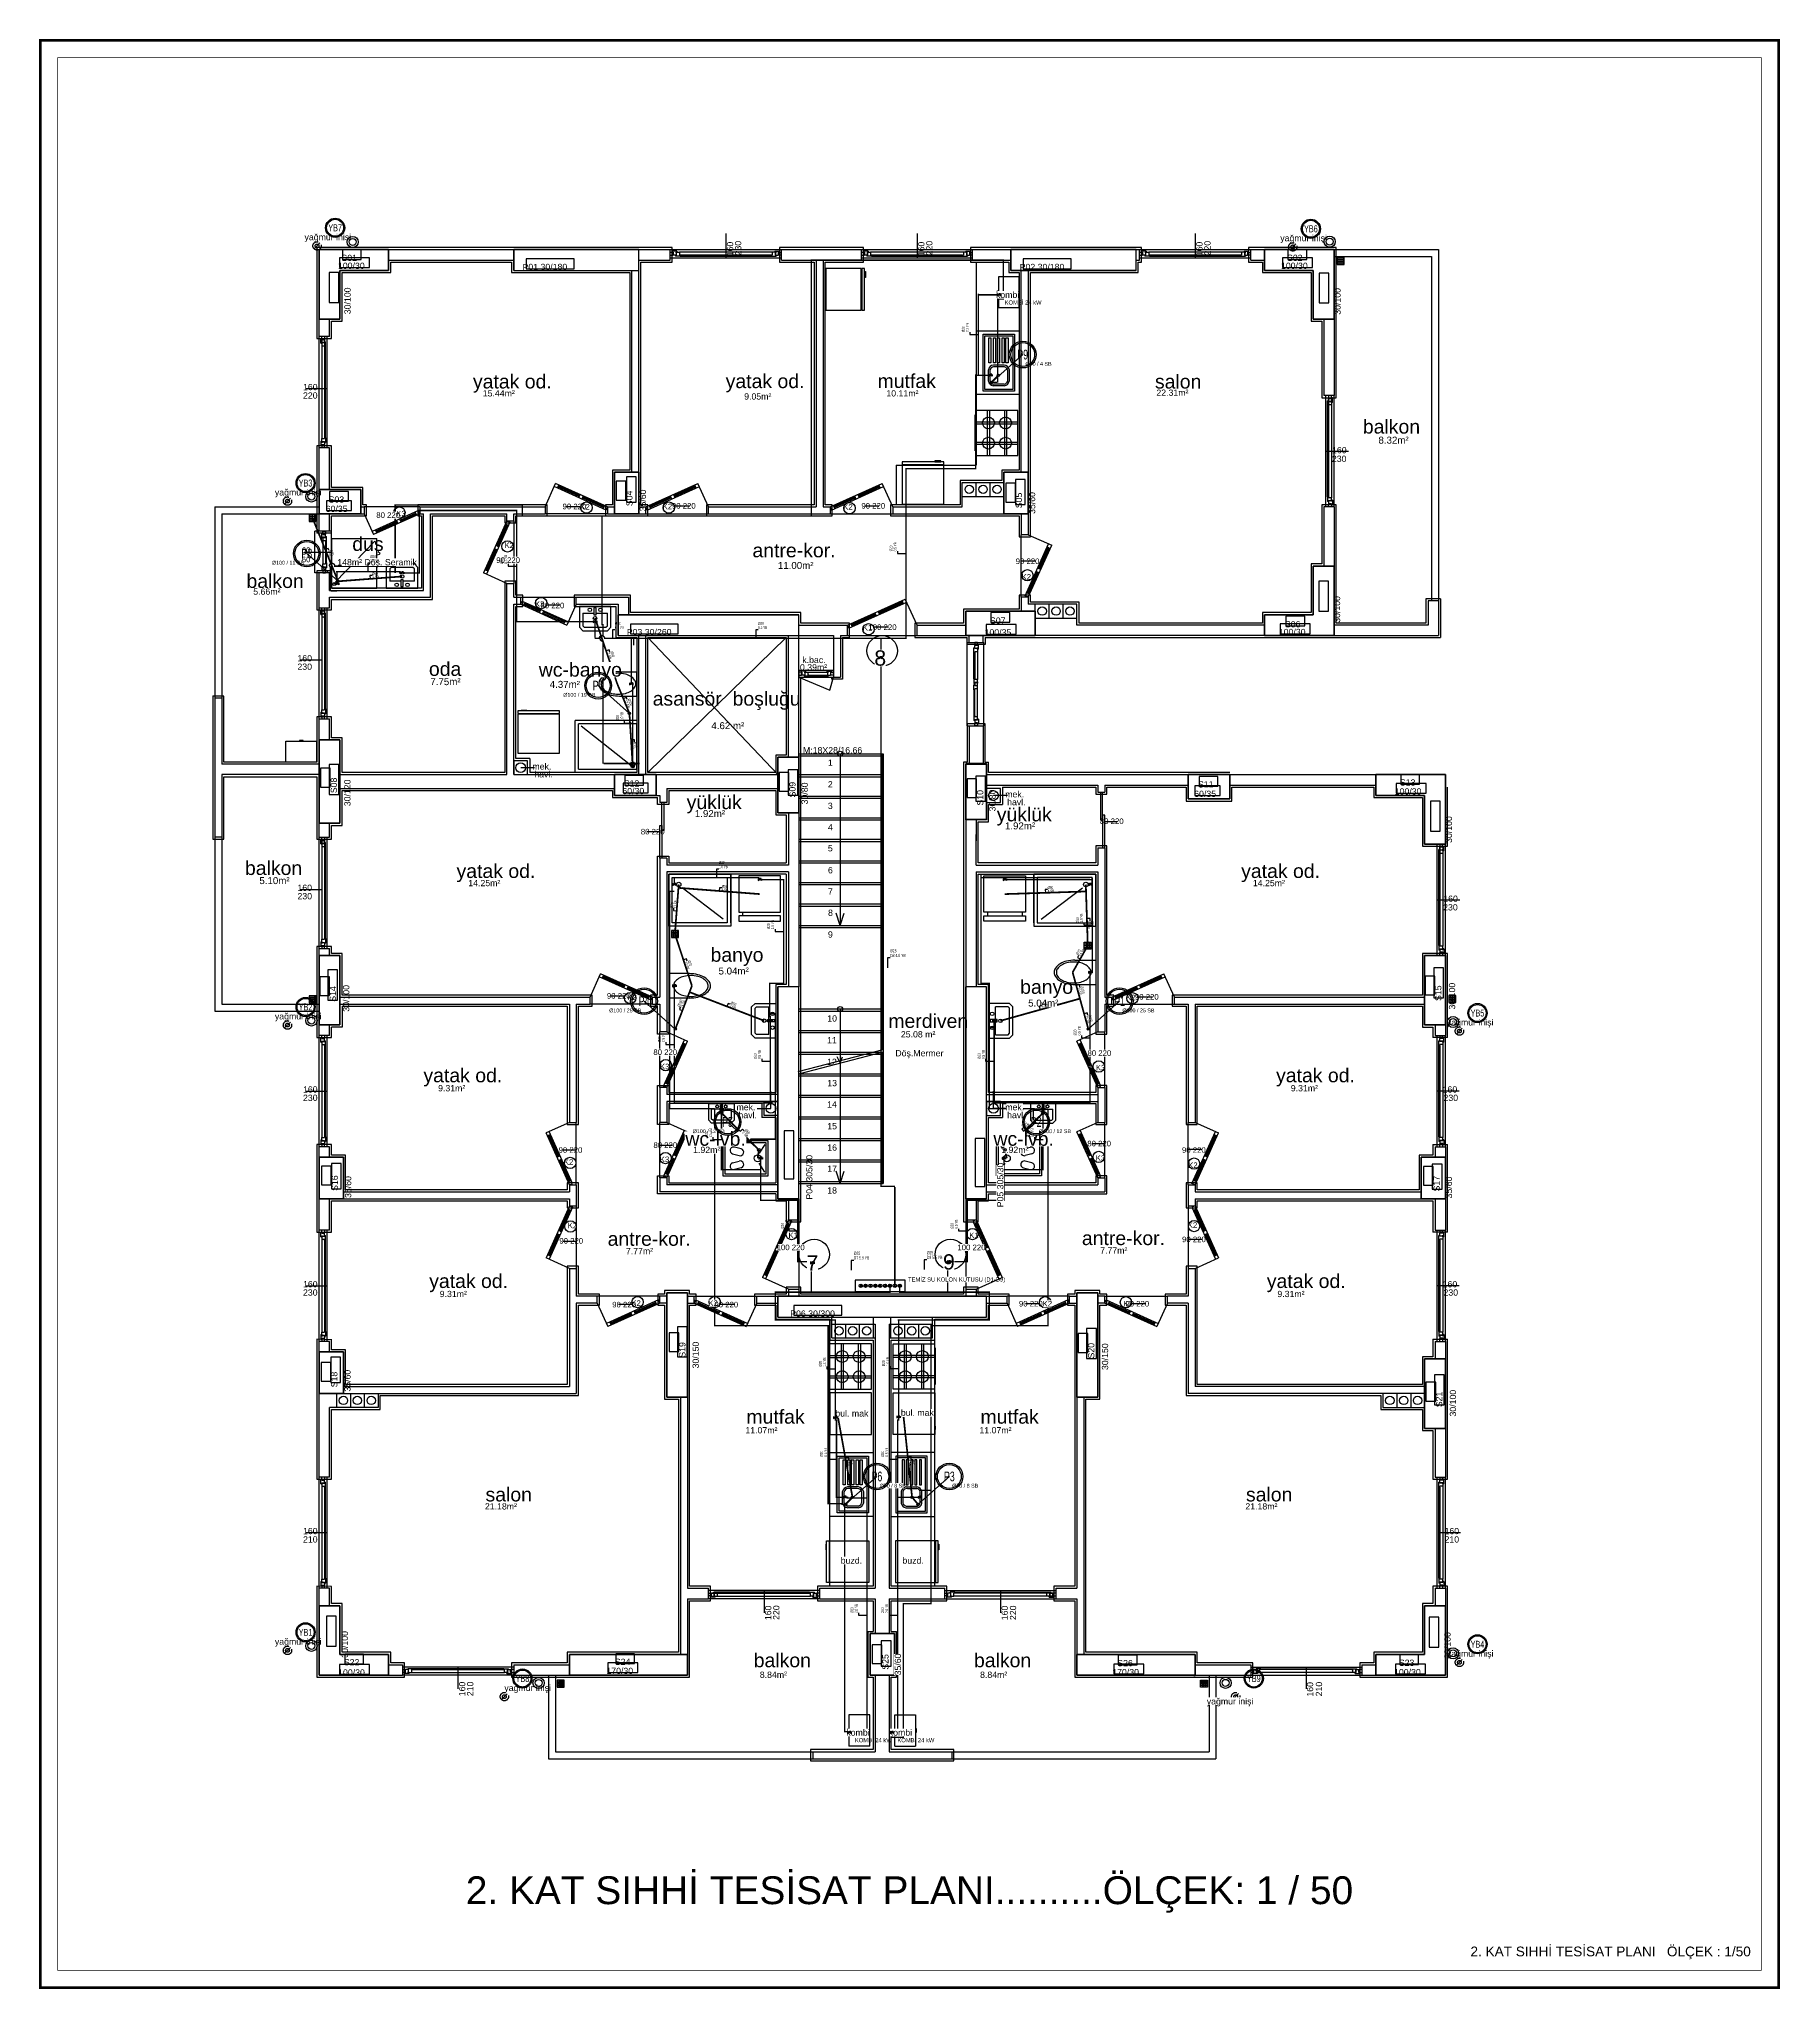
# Model space of a CAD drawing. Header units: centimetres. Extents: x -3962 to 543607, y -2 to 2802.
# Drawn here: x 12498 to 15002, y -2 to 2802 of the extents above; entities that cross this region are included whole.
import ezdxf
from ezdxf.enums import TextEntityAlignment as Align

# ---------------------------------------------------------------- set-up
doc = ezdxf.new("R2010")
doc.units = ezdxf.units.CM
for name, pattern in [('BASMA HATTI', [31, 25, -6]), ('DASHED', [18, 12, -6]), ('PISSU HATTI', [26, 20, -6]), ('YAGMUR HATTI', [36, 30, -6])]:
    doc.linetypes.add(name, pattern=pattern)
for name, color, linetype in [('MTY-PISSU-CAP', 211, 'CONTINUOUS'), ('MTY-PISSU-KOLON', 211, 'DASHED'), ('MTY-TEMIZSU-CAP', 101, 'CONTINUOUS'), ('MTY-VANA', 1, 'CONTINUOUS'), ('MTY-YAGMURSU-KOLON NO', 7, 'CONTINUOUS'), ('MTY-YUK-BIRIMI', 7, 'CONTINUOUS'), ('ROTAS-CIHAZ', 135, 'CONTINUOUS'), ('ROTAS-KAT-ADI', 1, 'CONTINUOUS'), ('ROTAS-MIMARI', 8, 'CONTINUOUS'), ('ROTAS-MIMARI-KOLON', 8, 'CONTINUOUS'), ('ROTAS-MIMARI-YAZI', 8, 'CONTINUOUS'), ('ROTAS-PAFTA', 7, 'CONTINUOUS'), ('ROTAS-PISSU-BORU-TAVANDAN', 6, 'PISSU HATTI'), ('ROTAS-PISSU-CAP', 211, 'CONTINUOUS'), ('ROTAS-PISSU-KOLONNO', 211, 'CONTINUOUS'), ('ROTAS-SICAKSU-BORU', 1, 'BASMA HATTI'), ('ROTAS-SOGUKSU-BORU', 5, 'CONTINUOUS'), ('ROTAS-TEFRIS', 15, 'CONTINUOUS'), ('ROTAS-TEMIZSU-CAP', 101, 'CONTINUOUS'), ('ROTAS-VANA', 1, 'CONTINUOUS'), ('ROTAS-YAGMUR-BORUSU', 3, 'YAGMUR HATTI')]:
    doc.layers.add(name, color=color, linetype=linetype)
doc.styles.add('ANOTATIVO', font='arial.ttf')
doc.styles.add('MTY_CAP', font='wturkce.SHX', dxfattribs={"width": 0.65, "height": 20})
doc.styles.add('MTYCAPLT', font='arial.ttf', dxfattribs={"width": 0.65, "height": 1})
doc.styles.add('ROTAS', font='arial.ttf')

msp = doc.modelspace()

# ---------------------------------------------------------------- texts
at = {"layer": 'ROTAS-KAT-ADI', "style": 'ROTAS'}
msp.add_text('2. KAT SIHHİ TESİSAT PLANI..........ÖLÇEK: 1 / 50', height=40, dxfattribs=at).set_placement((13750, 120), align=Align.CENTER)
at = {"layer": 'ROTAS-MIMARI-YAZI', "style": 'ROTAS'}
for s, height, p in [('yağmur inişi', 9, (12913.4, 2517.1)), ('yağmur inişi', 9, (14316.8, 2515.7)), ('100/30', 9, (12947.2, 2475.9)), ('S01', 9, (12944.2, 2487.2)), ('P01 30/180', 9, (13225.6, 2474.2)), ('P02 30/180', 9, (13940.6, 2474.2)), ('100/30', 9, (14303.5, 2475.9)), ('S02', 9, (14304.1, 2487.3)), ('160', 9, (12888.2, 2301.5)), ('yatak od.', 20, (13178.8, 2309.5)), ('yatak od.', 20, (13542.3, 2310)), ('mutfak', 20, (13746, 2310.2)), ('salon', 20, (14136.4, 2309.4)), ('220', 9, (12888.2, 2289.4)), ('15.44m²', 9, (13159.3, 2292.5)), ('9.05m²', 9, (13531.8, 2288)), ('10.11m²', 9, (13739.8, 2292.5)), ('22.31m²', 9, (14128.1, 2293.4)), ('balkon', 20, (14443.2, 2244.6)), ('160', 9, (14368.2, 2210.8)), ('8.32m²', 10, (14446.2, 2225.2)), ('230', 9, (14368, 2198.4)), ('yağmur inişi', 9, (12870.8, 2150.1)), ('60/35', 9, (12926.1, 2126.3)), ('S03', 9, (12925.7, 2139.8)), ('90 220', 8, (13268.1, 2129.8)), ('K2', 8, (13283.3, 2129.2)), ('K2', 8, (13401.8, 2129.8)), ('90 220', 8, (13425.4, 2130.7)), ('K2', 8, (13661.5, 2129.1)), ('90 220', 8, (13697.9, 2130.7)), ('antre-kor.', 20, (13583.9, 2066.7)), ('60', 8, (12882.2, 2067)), ('60', 8, (12882.2, 2053.6)), ('11.00m²', 10, (13586.3, 2045)), ('90 220', 8, (13919.8, 2051)), ('balkon', 20, (12837.6, 2022.6)), ('K2', 8, (13918, 2028.6)), ('5.66m²', 9, (12825.7, 2007.4)), ('K3', 8, (13218.1, 1989.5)), ('80 220', 8, (13236.4, 1987.4)), ('S07', 9, (13876.9, 1965.7)), ('S06', 9, (14301.1, 1960.4)), ('P03 30/260', 9, (13375.6, 1949.2)), ('K1', 8, (13689.6, 1955.4)), ('100 220', 8, (13711.2, 1956.2)), ('100/35', 9, (13877.2, 1948.8)), ('100/30', 9, (14300.4, 1949.3)), ('160', 9, (12880.2, 1911.5)), ('oda', 20, (13082.1, 1896.2)), ('k.bac.', 9, (13612.6, 1909.1)), ('230', 9, (12880.2, 1899.4)), ('7.75m²', 10, (13082.6, 1877.9)), ('0.39m²', 9, (13612, 1898.5)), ('asansör  boşluğu', 20, (13487, 1853.4)), ('4.62 m²', 10, (13488.7, 1814.6)), ('M:18X28/16.66', 9, (13639.4, 1779.2)), ('mek.', 9, (13221.3, 1756)), ('havl.', 9, (13223.7, 1744.7)), ('1', 9, (13636.2, 1761.4)), ('60/30', 9, (13352.8, 1720.6)), ('S12', 9, (13350.3, 1731.6)), ('yüklük', 20, (13469.1, 1704.6)), ('2', 9, (13636.1, 1730.3)), ('mek.', 9, (13901.3, 1716)), ('60/35', 9, (14175.2, 1716.6)), ('S11', 9, (14176.1, 1730.2)), ('100/30', 9, (14467.1, 1720)), ('S13', 9, (14466.5, 1732.9)), ('1.92m²', 10, (13463, 1688.2)), ('3', 9, (13636.1, 1699.4)), ('yüklük', 20, (13915.1, 1687)), ('havl.', 9, (13903.7, 1704.7)), ('80 220', 8, (13380.7, 1662.2)), ('4', 9, (13636.2, 1668.5)), ('1.92m²', 10, (13909, 1670.5)), ('80 220', 8, (14040.9, 1677.2)), ('5', 9, (13636.1, 1638.3)), ('balkon', 20, (12835.4, 1609.9)), ('yatak od.', 20, (13155.2, 1605.6)), ('6', 9, (13636.2, 1606.7)), ('yatak od.', 20, (14283.7, 1605.6)), ('5.10m²', 10, (12836.7, 1591.8)), ('230', 9, (12880.2, 1569.4)), ('160', 9, (12880.2, 1581.5)), ('14.25m²', 9, (13138.5, 1588.3)), ('7', 9, (13636.2, 1576.1)), ('14.25m²', 9, (14266.9, 1588.3)), ('160', 9, (14528.2, 1565.8)), ('8', 9, (13636.3, 1545.6)), ('230', 9, (14528, 1553.4)), ('9', 9, (13636.2, 1514.3)), ('banyo', 20, (13501.9, 1485.1)), ('5.04m²', 10, (13497.1, 1461.8)), ('90 220', 8, (13331.9, 1426.1)), ('K2', 8, (13350.9, 1424.3)), ('K2', 8, (14068.3, 1423.8)), ('90 220', 8, (14091.3, 1424.7)), ('yağmur inişi', 9, (12870.8, 1396.7)), ('10', 9, (13638.7, 1393.6)), ('merdiven', 20, (13777, 1390)), ('25.08 m²', 9, (13762.4, 1370.8)), ('yağmur inişi', 9, (14556.4, 1388)), ('11', 9, (13638.5, 1362.3)), ('Döş.Mermer', 9, (13764.2, 1343.6)), ('yatak od.', 20, (13107.6, 1311.8)), ('12', 9, (13638.5, 1331.2)), ('yatak od.', 20, (14333.9, 1311.8)), ('160', 9, (12888.2, 1291.5)), ('9.31m²', 9, (13091.6, 1293.3)), ('13', 9, (13638.7, 1300.7)), ('9.31m²', 9, (14318, 1293.3)), ('160', 9, (14527.3, 1291.5)), ('230', 9, (12888.2, 1279.5)), ('mek.', 9, (13514.8, 1266)), ('14', 9, (13638.5, 1270)), ('230', 9, (14528.5, 1279.5)), ('havl.', 9, (13517.3, 1254.7)), ('15', 9, (13638.7, 1238.7)), ('90 220', 8, (13262.4, 1204.4)), ('16', 9, (13638.7, 1207.9)), ('80 220', 8, (14022.8, 1213.7)), ('90 220', 8, (14159, 1204.4)), ('K2', 8, (13259.6, 1187.1)), ('K3', 8, (13397.6, 1191)), ('17', 9, (13638.7, 1177.6)), ('K3', 8, (14024.7, 1193)), ('K2', 8, (14157.6, 1182.6)), ('18', 9, (13638.7, 1146.3)), ('K2', 8, (13265.3, 1095.9)), ('K2', 8, (14157, 1096.4)), ('90 220', 8, (13263.5, 1073.8)), ('antre-kor.', 20, (13375.6, 1076.7)), ('antre-kor.', 20, (14057.7, 1077.7)), ('90 220', 8, (14159.1, 1075.9)), ('7.77m²', 9, (13361.7, 1059.1)), ('7.77m²', 9, (14043.8, 1060)), ('160', 9, (12888.2, 1011.5)), ('yatak od.', 20, (13115.9, 1016)), ('yatak od.', 20, (14320.6, 1016)), ('160', 9, (14527.3, 1011.5)), ('230', 9, (12888.2, 999.5)), ('9.31m²', 9, (13093.9, 997.4)), ('90 220', 8, (13339.5, 982.1)), ('K2', 8, (13356.7, 984.2)), ('K2', 8, (14064.4, 983.4)), ('90 220', 8, (14077.6, 983.4)), ('9.31m²', 9, (14298.7, 997.4)), ('230', 9, (14528.5, 999.5)), ('P06 30/300', 9, (13610.6, 969.2)), ('mutfak', 20, (13557.3, 820.9)), ('bul. mak', 9, (13667.1, 825.7)), ('mutfak', 20, (13894, 820.9)), ('11.07m²', 9, (13537, 801.4)), ('11.07m²', 9, (13873.6, 801.4)), ('salon', 20, (13173.6, 709.1)), ('salon', 20, (14267.3, 709.1)), ('21.18m²', 9, (13162.4, 692)), ('21.18m²', 9, (14256.1, 692)), ('210', 9, (12888.2, 644.5)), ('160', 9, (12888.2, 656.5)), ('210', 9, (14530, 644.5)), ('160', 9, (14530, 656.5)), ('buzd.', 9, (13755.2, 614.1)), ('yağmur inişi', 9, (12870.8, 497.5)), ('balkon', 20, (13567.1, 470.7)), ('balkon', 20, (13883.9, 470.7)), ('yağmur inişi', 9, (14556.4, 480.3)), ('100/30', 9, (12947.5, 453.1)), ('S22', 9, (12947.6, 467.9)), ('170/30', 9, (13333.3, 455.4)), ('S24', 9, (13337.4, 468.4)), ('8.84m²', 9, (13554.3, 449.9)), ('8.84m²', 9, (13871.1, 449.9)), ('170/30', 9, (14060.8, 453.7)), ('S26', 9, (14060, 466.6)), ('100/30', 9, (14466.1, 453.6)), ('S23', 9, (14464.9, 467.1)), ('yağmur inişi', 9, (13200.8, 431))]:
    msp.add_text(s, height=height, dxfattribs=at).set_placement(p, align=Align.MIDDLE_CENTER)
for s, p in [('160', (13491.9, 2500)), ('230', (13503.5, 2501.3)), ('160', (13766.9, 2500)), ('220', (13778.5, 2501.3)), ('160', (14166.9, 2500)), ('220', (14178.5, 2501.3)), ('30/100', (12941.7, 2425.5)), ('30/100', (14365.5, 2424.7)), ('S04', (13347.1, 2141.4)), ('35/60', (13366.6, 2138.5)), ('S05', (13907.3, 2138.5)), ('35/60', (13926.3, 2134.8)), ('30/100', (14364.9, 1981.7)), ('S08', (12922, 1728.7)), ('30/120', (12941.5, 1718)), ('S09', (13581.6, 1722.6)), ('30/80', (13599.2, 1717.2)), ('S10', (13851.6, 1710.9)), ('30/80', (13869.2, 1707)), ('30/100', (14525.7, 1665.2)), ('S14', (12920.6, 1428.8)), ('30/100', (12939.8, 1422.5)), ('S15', (14510.5, 1429.9)), ('30/100', (14530.3, 1425.7)), ('P04 305/30', (13605.9, 1165.2)), ('S16', (12923.4, 1156.8)), ('35/60', (12942.6, 1151.2)), ('S17', (14508.1, 1156)), ('35/60', (14525.8, 1150.5)), ('S19', (13423.3, 917)), ('30/150', (13442.5, 909.6)), ('S20', (14011.4, 915.8)), ('30/150', (14031.2, 907.2)), ('S18', (12922.7, 874.4)), ('35/60', (12941.6, 872.7)), ('S21', (14511.7, 845.7)), ('30/100', (14531.6, 840.4)), ('160', (13546.7, 538.9)), ('220', (13558.4, 539.2)), ('160', (13886.9, 538.8)), ('220', (13898.9, 539)), ('30/100', (12937.8, 493.5)), ('30/100', (14523.7, 492)), ('160', (13106.6, 429.4)), ('210', (13118.1, 429.6)), ('160', (14326.1, 428.9)), ('210', (14338.9, 429.3))]:
    msp.add_text(s, height=9, rotation=90, dxfattribs=at).set_placement(p, align=Align.MIDDLE_CENTER)
at = {"layer": 'ROTAS-PAFTA', "style": 'ROTAS'}
msp.add_text('2. KAT SIHHİ TESİSAT PLANI   ÖLÇEK : 1/50', height=14, dxfattribs=at).set_placement((14960, 45), align=Align.RIGHT)
at = {"layer": 'ROTAS-PISSU-CAP', "style": 'ROTAS'}
for s, p in [('Ø70 / 4 SB', (13916.8, 2332.2)), ('Ø100 / 25 SB', (14056.2, 1402.4)), ('Ø70 / 8 SB', (13811.3, 719))]:
    msp.add_text(s, height=5.5, dxfattribs=at).set_placement(p)
for s, p in [('Ø100 / 11 SB', (12879.2, 2046.2)), ('Ø100 / 19 SB', (13298.2, 1856.2)), ('Ø100 / 25 SB', (13364.2, 1402.4))]:
    msp.add_text(s, height=5.5, dxfattribs=at).set_placement(p, align=Align.RIGHT)

# ---------------------------------------------------------------- blocks, each defined once
blk = doc.blocks.new('MTY-PIS SU CAP SB')
at = {"layer": 'MTY-PISSU-CAP'}
for p, q in [((0.83, 1.17), (0, 1.17)), ((0, 1.17), (0, 0))]:
    blk.add_line(p, q, dxfattribs=at)
at = {"layer": 'MTY-PISSU-CAP', "style": 'MTY_CAP', "width": 0.65}
blk.add_attdef('PSCP_001', (0.83, 1.29), '', height=1, dxfattribs=at)
at = {"layer": 'MTY-YUK-BIRIMI', "color": 211, "style": 'MTY_CAP', "width": 0.65}
blk.add_attdef('PS_001', (0.83, 0.07), '', height=1, dxfattribs=at)
blk = doc.blocks.new('MTY-PIS SU KOLON')
at = {"layer": 'MTY-PISSU-KOLON', "linetype": 'Continuous', "lineweight": -3}
blk.add_hatch(color=256, dxfattribs=at).paths.add_polyline_path([(-2.7, -0.1, 0.848135), (0, -0.1, -0.848135), (2.7, -0.1, 0.414214), (0, 2.6, 0.414214)])
blk.add_circle((0, 0), 3.5, dxfattribs=at)
blk = doc.blocks.new('MTY-KOLON NO PIS SU')
at = {"color": 6, "linetype": 'Continuous', "ltscale": 100}
blk.add_circle((0, 0), 27.5, dxfattribs=at)
at = {"color": 7, "linetype": 'Continuous', "ltscale": 100}
blk.add_circle((0, 0), 24.5, dxfattribs=at)
at = {"style": 'ANOTATIVO', "width": 0.65}
blk.add_attdef('K', text='', height=20, dxfattribs=at).set_placement((0, 0), align=Align.MIDDLE_CENTER)
blk = doc.blocks.new('MTY-KURESEL VANA')
at = {"layer": 'MTY-VANA'}
for p, q in [((0, 0), (0, 8)), ((0, 8), (8, 8))]:
    blk.add_line(p, q, dxfattribs=at)
blk.add_lwpolyline([(-10, 5), (-10, -5), (10, 5), (10, -5), (-10, 5)], dxfattribs=at)
at = {"layer": 'MTY-VANA', "style": 'MTYCAPLT', "width": 0.65}
blk.add_attdef('CAP', text='', height=10, dxfattribs=at).set_placement((-1, 0), align=Align.CENTER)
blk = doc.blocks.new('MTY-TEMIZ SU CAP MB')
at = {"layer": 'MTY-TEMIZSU-CAP'}
for p, q in [((0.83, 3.1), (0, 3.1)), ((0, 3.1), (0, 0))]:
    blk.add_line(p, q, dxfattribs=at)
at = {"layer": 'MTY-TEMIZSU-CAP', "style": 'MTY_CAP', "width": 0.65}
for tag, p in [('SOCP_001', (0.83, 4.92)), ('SCCP_001', (0.83, 1.92))]:
    blk.add_attdef(tag, p, '', height=1, dxfattribs=at)
at = {"layer": 'MTY-YUK-BIRIMI', "color": 101, "style": 'MTY_CAP', "width": 0.65}
for tag, p in [('SO_001', (0.83, 3.42)), ('SC_001', (0.83, 0.42))]:
    blk.add_attdef(tag, p, '', height=1, dxfattribs=at)
blk = doc.blocks.new('MTY-KOLON NO YAGMUR')
at = {"layer": 'MTY-YAGMURSU-KOLON NO', "linetype": 'Continuous', "ltscale": 100}
blk.add_circle((0, 0), 27.5, dxfattribs=at)
at = {"layer": 'MTY-YAGMURSU-KOLON NO', "color": 7, "linetype": 'Continuous', "ltscale": 100}
blk.add_circle((0, 0), 24.5, dxfattribs=at)
at = {"style": 'ANOTATIVO', "width": 0.65}
blk.add_attdef('K', text='', height=20, dxfattribs=at).set_placement((0, 0), align=Align.MIDDLE_CENTER)

# ---------------------------------------------------------------- linework, layer by layer
at = {"layer": 'ROTAS-MIMARI'}
for p, q in [((13000.8, 2502.2), (12897.8, 2502.2)), ((12897.8, 2502.2), (12897.8, 2399.2)), ((13180.8, 2502.2), (13000.8, 2502.2)), ((13000.8, 2499.2), (13180.8, 2499.2)), ((13360.8, 2502.2), (13180.8, 2502.2)), ((13408.8, 2502.2), (13360.8, 2502.2)), ((13360.8, 2499.2), (13405.8, 2499.2)), ((13405.8, 2484.2), (13405.8, 2499.2)), ((13405.8, 2484.2), (13405.8, 2499.2)), ((13405.8, 2499.2), (13565.8, 2499.2)), ((13408.8, 2481.2), (13408.8, 2502.2)), ((13409.1, 2496.8), (13409.1, 2495.4)), ((13415.5, 2496.8), (13409.1, 2496.8)), ((13415.5, 2496.8), (13415.5, 2495.4)), ((13485.8, 2522.1), (13485.8, 2487.4)), ((13556.1, 2496.8), (13556.1, 2495.4)), ((13556.1, 2496.8), (13562.5, 2496.8)), ((13562.5, 2496.8), (13562.5, 2495.4)), ((13683.8, 2502.2), (13562.8, 2502.2)), ((13562.8, 2502.2), (13562.8, 2481.2)), ((13565.8, 2499.2), (13680.8, 2499.2)), ((13565.8, 2484.2), (13565.8, 2499.2)), ((13680.8, 2484.2), (13680.8, 2499.2)), ((13680.8, 2484.2), (13680.8, 2499.2)), ((13680.8, 2499.2), (13840.8, 2499.2)), ((13683.8, 2481.2), (13683.8, 2502.2)), ((13684.1, 2496.8), (13684.1, 2495.4)), ((13690.5, 2496.8), (13684.1, 2496.8)), ((13690.5, 2496.8), (13690.5, 2495.4)), ((13760.8, 2522.1), (13760.8, 2487.4)), ((13831.1, 2496.8), (13831.1, 2495.4)), ((13831.1, 2496.8), (13837.5, 2496.8)), ((13837.5, 2496.8), (13837.5, 2495.4)), ((13895.8, 2502.2), (13837.8, 2502.2)), ((13837.8, 2502.2), (13837.8, 2481.2)), ((13840.8, 2499.2), (13895.8, 2499.2)), ((13840.8, 2484.2), (13840.8, 2499.2)), ((13840.8, 2484.2), (13840.8, 2499.2)), ((14075.8, 2502.2), (13895.8, 2502.2)), ((14083.8, 2502.2), (14075.8, 2502.2)), ((14075.8, 2499.2), (14080.8, 2499.2)), ((14080.8, 2484.2), (14080.8, 2499.2)), ((14080.8, 2499.2), (14240.8, 2499.2)), ((14083.8, 2481.2), (14083.8, 2502.2)), ((14084.1, 2496.8), (14084.1, 2495.4)), ((14090.5, 2496.8), (14084.1, 2496.8)), ((14090.5, 2496.8), (14090.5, 2495.4)), ((14160.8, 2522.1), (14160.8, 2487.4)), ((14231.1, 2496.8), (14231.1, 2495.4)), ((14231.1, 2496.8), (14237.5, 2496.8)), ((14237.5, 2496.8), (14237.5, 2495.4)), ((14300.8, 2502.2), (14237.8, 2502.2)), ((14237.8, 2502.2), (14237.8, 2481.2)), ((14240.8, 2499.2), (14260.8, 2499.2)), ((14240.8, 2484.2), (14240.8, 2499.2)), ((14363.8, 2502.2), (14300.8, 2502.2)), ((14363.8, 2399.2), (14363.8, 2502.2)), ((13000.8, 2484.2), (13180.8, 2484.2)), ((13003.8, 2481.2), (13177.8, 2481.2)), ((13003.8, 2466.2), (13003.8, 2481.2)), ((13177.8, 2481.2), (13177.8, 2466.2)), ((13350.8, 2179.2), (13350.8, 2469.2)), ((13360.8, 2484.2), (13405.8, 2484.2)), ((13360.8, 2179.2), (13360.8, 2469.2)), ((13363.8, 2481.2), (13408.8, 2481.2)), ((13363.8, 2466.2), (13363.8, 2481.2)), ((13409.8, 2495.2), (13405.8, 2495.2)), ((13405.8, 2491.2), (13409.8, 2491.2)), ((13405.8, 2487.4), (13565.8, 2487.4)), ((13410.3, 2495.4), (13409.1, 2495.4)), ((13409.8, 2491.2), (13409.8, 2495.2)), ((13410.3, 2495.4), (13410.3, 2491.2)), ((13414.3, 2491.2), (13410.3, 2491.2)), ((13413.4, 2491.2), (13414.6, 2491.2)), ((13413.4, 2491.2), (13413.4, 2489.8)), ((13420.2, 2489.8), (13413.4, 2489.8)), ((13414, 2495.4), (13414, 2494.4)), ((13415.5, 2495.4), (13414, 2495.4)), ((13414.3, 2494.4), (13414, 2494.4)), ((13414.3, 2494.4), (13414.3, 2491.2)), ((13414.6, 2495.4), (13419, 2495.4)), ((13414.6, 2495.4), (13414.6, 2494.9)), ((13414.9, 2494.9), (13414.6, 2494.9)), ((13414.9, 2494.4), (13414.6, 2494.4)), ((13414.6, 2494.4), (13414.6, 2491.2)), ((13414.9, 2494.9), (13414.9, 2494.4)), ((13552.6, 2495.4), (13419, 2495.4)), ((13419, 2495.4), (13419, 2491.2)), ((13420.2, 2491.2), (13419, 2491.2)), ((13551.4, 2491.2), (13420.2, 2491.2)), ((13420.2, 2491.2), (13420.2, 2489.8)), ((13420.2, 2489.8), (13551.4, 2489.8)), ((13551.4, 2491.2), (13551.4, 2489.8)), ((13551.4, 2491.2), (13552.6, 2491.2)), ((13551.4, 2489.8), (13558.2, 2489.8)), ((13557, 2495.4), (13552.6, 2495.4)), ((13552.6, 2495.4), (13552.6, 2491.2)), ((13556.1, 2495.4), (13557.6, 2495.4)), ((13556.7, 2494.9), (13557, 2494.9)), ((13556.7, 2494.9), (13556.7, 2494.4)), ((13556.7, 2494.4), (13557, 2494.4)), ((13557, 2495.4), (13557, 2494.9)), ((13557, 2494.4), (13557, 2491.2)), ((13558.2, 2491.2), (13557, 2491.2)), ((13557.3, 2494.4), (13557.3, 2491.2)), ((13557.3, 2494.4), (13557.6, 2494.4)), ((13557.3, 2491.2), (13561.3, 2491.2)), ((13557.6, 2495.4), (13557.6, 2494.4)), ((13558.2, 2491.2), (13558.2, 2489.8)), ((13561.3, 2495.4), (13561.3, 2491.2)), ((13561.3, 2495.4), (13562.5, 2495.4)), ((13561.8, 2495.2), (13565.8, 2495.2)), ((13561.8, 2491.2), (13561.8, 2495.2)), ((13565.8, 2491.2), (13561.8, 2491.2)), ((13562.8, 2481.2), (13612.8, 2481.2)), ((13565.8, 2484.2), (13615.8, 2484.2)), ((13612.8, 2481.2), (13612.8, 2132.2)), ((13615.8, 2484.2), (13615.8, 2129.2)), ((13625.8, 2484.2), (13625.8, 2129.2)), ((13625.8, 2484.2), (13680.8, 2484.2)), ((13628.8, 2132.2), (13628.8, 2481.2)), ((13628.8, 2481.2), (13683.8, 2481.2)), ((13680.6, 2472.2), (13629.5, 2472.2)), ((13629.5, 2472.2), (13629.5, 2412.2)), ((13680.6, 2412.2), (13680.6, 2472.2)), ((13684.8, 2495.2), (13680.8, 2495.2)), ((13680.8, 2491.2), (13684.8, 2491.2)), ((13680.8, 2487.4), (13840.8, 2487.4)), ((13681.6, 2472.2), (13681.6, 2412.2)), ((13685.5, 2472.2), (13681.6, 2472.2)), ((13685.3, 2495.4), (13684.1, 2495.4)), ((13684.8, 2491.2), (13684.8, 2495.2)), ((13685.3, 2495.4), (13685.3, 2491.2)), ((13689.3, 2491.2), (13685.3, 2491.2)), ((13685.5, 2412.2), (13685.5, 2472.2)), ((13688.4, 2491.2), (13689.6, 2491.2)), ((13688.4, 2491.2), (13688.4, 2489.8)), ((13695.2, 2489.8), (13688.4, 2489.8)), ((13689, 2495.4), (13689, 2494.4)), ((13690.5, 2495.4), (13689, 2495.4)), ((13689.3, 2494.4), (13689, 2494.4)), ((13689.3, 2494.4), (13689.3, 2491.2)), ((13689.6, 2495.4), (13694, 2495.4)), ((13689.6, 2495.4), (13689.6, 2494.9)), ((13689.9, 2494.9), (13689.6, 2494.9)), ((13689.9, 2494.4), (13689.6, 2494.4)), ((13689.6, 2494.4), (13689.6, 2491.2)), ((13689.9, 2494.9), (13689.9, 2494.4)), ((13827.6, 2495.4), (13694, 2495.4)), ((13694, 2495.4), (13694, 2491.2)), ((13695.2, 2491.2), (13694, 2491.2)), ((13826.4, 2491.2), (13695.2, 2491.2)), ((13695.2, 2491.2), (13695.2, 2489.8)), ((13695.2, 2489.8), (13826.4, 2489.8)), ((13826.4, 2491.2), (13826.4, 2489.8)), ((13826.4, 2491.2), (13827.6, 2491.2)), ((13826.4, 2489.8), (13833.2, 2489.8)), ((13832, 2495.4), (13827.6, 2495.4)), ((13827.6, 2495.4), (13827.6, 2491.2)), ((13831.1, 2495.4), (13832.6, 2495.4)), ((13831.7, 2494.9), (13832, 2494.9)), ((13831.7, 2494.9), (13831.7, 2494.4)), ((13831.7, 2494.4), (13832, 2494.4)), ((13832, 2495.4), (13832, 2494.9)), ((13832, 2494.4), (13832, 2491.2)), ((13833.2, 2491.2), (13832, 2491.2)), ((13832.3, 2494.4), (13832.3, 2491.2)), ((13832.3, 2494.4), (13832.6, 2494.4)), ((13832.3, 2491.2), (13836.3, 2491.2)), ((13832.6, 2495.4), (13832.6, 2494.4)), ((13833.2, 2491.2), (13833.2, 2489.8)), ((13836.3, 2495.4), (13836.3, 2491.2)), ((13836.3, 2495.4), (13837.5, 2495.4)), ((13836.8, 2495.2), (13840.8, 2495.2)), ((13836.8, 2491.2), (13836.8, 2495.2)), ((13840.8, 2491.2), (13836.8, 2491.2)), ((13837.8, 2481.2), (13892.8, 2481.2)), ((13840.8, 2484.2), (13895.8, 2484.2)), ((13845.8, 2481.2), (13845.8, 2189.2)), ((13892.8, 2481.2), (13892.8, 2466.2)), ((13910.8, 2469.2), (13900.8, 2469.2)), ((13910.8, 2179.2), (13910.8, 2469.2)), ((13920.8, 2469.2), (13920.8, 2179.2)), ((14075.8, 2484.2), (14080.8, 2484.2)), ((14078.8, 2481.2), (14083.8, 2481.2)), ((14078.8, 2466.2), (14078.8, 2481.2)), ((14084.8, 2495.2), (14080.8, 2495.2)), ((14080.8, 2491.2), (14084.8, 2491.2)), ((14080.8, 2487.4), (14240.8, 2487.4)), ((14085.3, 2495.4), (14084.1, 2495.4)), ((14084.8, 2491.2), (14084.8, 2495.2)), ((14085.3, 2495.4), (14085.3, 2491.2)), ((14089.3, 2491.2), (14085.3, 2491.2)), ((14088.4, 2491.2), (14089.6, 2491.2)), ((14088.4, 2491.2), (14088.4, 2489.8)), ((14095.2, 2489.8), (14088.4, 2489.8)), ((14089, 2495.4), (14089, 2494.4)), ((14090.5, 2495.4), (14089, 2495.4)), ((14089.3, 2494.4), (14089, 2494.4)), ((14089.3, 2494.4), (14089.3, 2491.2)), ((14089.6, 2495.4), (14094, 2495.4)), ((14089.6, 2495.4), (14089.6, 2494.9)), ((14089.9, 2494.9), (14089.6, 2494.9)), ((14089.9, 2494.4), (14089.6, 2494.4)), ((14089.6, 2494.4), (14089.6, 2491.2)), ((14089.9, 2494.9), (14089.9, 2494.4)), ((14227.6, 2495.4), (14094, 2495.4)), ((14094, 2495.4), (14094, 2491.2)), ((14095.2, 2491.2), (14094, 2491.2)), ((14226.4, 2491.2), (14095.2, 2491.2)), ((14095.2, 2491.2), (14095.2, 2489.8)), ((14095.2, 2489.8), (14226.4, 2489.8)), ((14226.4, 2491.2), (14226.4, 2489.8)), ((14226.4, 2491.2), (14227.6, 2491.2)), ((14226.4, 2489.8), (14233.2, 2489.8)), ((14232, 2495.4), (14227.6, 2495.4)), ((14227.6, 2495.4), (14227.6, 2491.2)), ((14231.1, 2495.4), (14232.6, 2495.4)), ((14231.7, 2494.9), (14232, 2494.9)), ((14231.7, 2494.9), (14231.7, 2494.4)), ((14231.7, 2494.4), (14232, 2494.4)), ((14232, 2495.4), (14232, 2494.9)), ((14232, 2494.4), (14232, 2491.2)), ((14233.2, 2491.2), (14232, 2491.2)), ((14232.3, 2494.4), (14232.3, 2491.2)), ((14232.3, 2494.4), (14232.6, 2494.4)), ((14232.3, 2491.2), (14236.3, 2491.2)), ((14232.6, 2495.4), (14232.6, 2494.4)), ((14233.2, 2491.2), (14233.2, 2489.8)), ((14236.3, 2495.4), (14236.3, 2491.2)), ((14236.3, 2495.4), (14237.5, 2495.4)), ((14236.8, 2495.2), (14240.8, 2495.2)), ((14236.8, 2491.2), (14236.8, 2495.2)), ((14240.8, 2491.2), (14236.8, 2491.2)), ((14237.8, 2481.2), (14257.8, 2481.2)), ((14240.8, 2484.2), (14260.8, 2484.2)), ((14257.8, 2481.2), (14257.8, 2466.2)), ((14375.3, 2487.7), (14365.3, 2487.7)), ((14365.3, 2487.7), (14365.3, 2477.7)), ((14365.3, 2485.2), (14375.3, 2485.2)), ((14365.3, 2482.7), (14375.3, 2482.7)), ((14365.3, 2480.2), (14375.3, 2480.2)), ((14365.3, 2477.7), (14375.3, 2477.7)), ((14367.7, 2487.7), (14367.7, 2477.7)), ((14370.3, 2487.7), (14370.3, 2477.7)), ((14373, 2487.7), (14373, 2477.7)), ((14375.3, 2477.7), (14375.3, 2487.7)), ((12933.8, 2396.2), (12933.8, 2466.2)), ((12933.8, 2466.2), (13003.8, 2466.2)), ((13177.8, 2466.2), (13347.8, 2466.2)), ((13347.8, 2466.2), (13347.8, 2182.2)), ((13363.8, 2177.2), (13363.8, 2466.2)), ((13680.6, 2467.2), (13681.6, 2467.2)), ((13685.5, 2467.5), (13686.6, 2467.5)), ((13685.5, 2459.1), (13685.5, 2467.5)), ((13686.6, 2459.1), (13685.5, 2459.1)), ((13686.6, 2467.5), (13686.6, 2459.1)), ((13876.5, 2435.2), (13876.5, 2440.1)), ((13876.5, 2440.1), (13877.8, 2440.1)), ((13877.8, 2460.2), (13877.8, 2415.2)), ((13907.8, 2460.2), (13877.8, 2460.2)), ((13892.8, 2466.2), (13897.8, 2466.2)), ((13897.8, 2466.2), (13907.8, 2466.2)), ((13907.8, 2466.2), (13907.8, 2182.2)), ((13907.8, 2415.2), (13907.8, 2460.2)), ((13923.8, 2179.2), (13923.8, 2466.2)), ((13923.8, 2466.2), (14078.8, 2466.2)), ((14257.8, 2466.2), (14327.8, 2466.2)), ((14327.8, 2466.2), (14327.8, 2396.2)), ((13629.5, 2412.2), (13680.6, 2412.2)), ((13680.6, 2417.2), (13681.6, 2417.2)), ((13681.6, 2412.2), (13685.5, 2412.2)), ((13877.8, 2435.2), (13876.5, 2435.2)), ((13907.8, 2415.2), (13877.8, 2415.2)), ((12897.8, 2399.2), (12897.8, 2371.2)), ((12900.8, 2374.2), (12900.8, 2399.2)), ((12915.8, 2374.2), (12915.8, 2399.2)), ((12918.8, 2371.2), (12918.8, 2396.2)), ((12918.8, 2396.2), (12933.8, 2396.2)), ((14327.8, 2396.2), (14342.8, 2396.2)), ((14342.8, 2396.2), (14342.8, 2286.2)), ((14345.8, 2399.2), (14345.8, 2289.2)), ((14360.8, 2399.2), (14360.8, 2289.2)), ((14363.8, 2286.2), (14363.8, 2399.2)), ((12897.8, 2371.2), (12918.8, 2371.2)), ((12915.8, 2374.2), (12900.8, 2374.2)), ((12900.8, 2214.2), (12900.8, 2374.2)), ((12903.2, 2370.9), (12904.6, 2370.9)), ((12903.2, 2364.5), (12903.2, 2370.9)), ((12903.2, 2364.5), (12904.6, 2364.5)), ((12904.6, 2370.9), (12904.6, 2227.4)), ((12904.6, 2369.7), (12904.6, 2370.9)), ((12904.6, 2369.7), (12908.8, 2369.7)), ((12904.6, 2366), (12905.6, 2366)), ((12904.6, 2364.5), (12904.6, 2366)), ((12904.6, 2365.4), (12904.6, 2361)), ((12904.6, 2365.4), (12905.1, 2365.4)), ((12904.6, 2361), (12908.8, 2361)), ((12904.8, 2370.2), (12904.8, 2374.2)), ((12908.8, 2370.2), (12904.8, 2370.2)), ((12905.1, 2365.1), (12905.1, 2365.4)), ((12905.1, 2365.1), (12905.6, 2365.1)), ((12905.6, 2365.7), (12905.6, 2366)), ((12905.6, 2365.7), (12908.8, 2365.7)), ((12905.6, 2365.1), (12905.6, 2365.4)), ((12905.6, 2365.4), (12908.8, 2365.4)), ((12908.8, 2374.2), (12908.8, 2370.2)), ((12908.8, 2369.7), (12908.8, 2228.6)), ((12908.8, 2365.7), (12908.8, 2369.7)), ((12908.8, 2366.6), (12908.8, 2365.4)), ((12908.8, 2366.6), (12910.2, 2366.6)), ((12908.8, 2359.8), (12908.8, 2361)), ((12908.8, 2359.8), (12910.2, 2359.8)), ((12910.2, 2228.6), (12910.2, 2366.6)), ((12910.2, 2359.8), (12910.2, 2366.6)), ((12912.6, 2214.2), (12912.6, 2374.2)), ((13845.8, 2382.5), (13907.8, 2382.5)), ((13855.9, 2295.7), (13855.9, 2377.5)), ((13855.9, 2377.5), (13900.9, 2377.5)), ((13858.4, 2298.2), (13858.4, 2375)), ((13858.4, 2375), (13898.4, 2375)), ((13864.1, 2336.2), (13864.1, 2372.2)), ((13864.1, 2372.2), (13867.1, 2372.2)), ((13867.1, 2372.2), (13867.1, 2336.2)), ((13870.9, 2336.2), (13870.9, 2372.2)), ((13870.9, 2372.2), (13873.9, 2372.2)), ((13873.9, 2372.2), (13873.9, 2336.2)), ((13876.4, 2336.2), (13876.4, 2372.2)), ((13876.4, 2372.2), (13879.4, 2372.2)), ((13879.4, 2372.2), (13879.4, 2336.2)), ((13883.2, 2336.2), (13883.2, 2372.2)), ((13883.2, 2372.2), (13886.2, 2372.2)), ((13886.2, 2372.2), (13886.2, 2336.2)), ((13888.7, 2336.2), (13888.7, 2372.2)), ((13888.7, 2372.2), (13891.7, 2372.2)), ((13891.7, 2372.2), (13891.7, 2336.2)), ((13898.4, 2375), (13898.4, 2298.2)), ((13900.9, 2377.5), (13900.9, 2295.7)), ((13867.1, 2336.2), (13864.1, 2336.2)), ((13886.1, 2333.2), (13870.7, 2333.2)), ((13884.4, 2330.7), (13870.7, 2330.7)), ((13873.9, 2336.2), (13870.9, 2336.2)), ((13879.4, 2336.2), (13876.4, 2336.2)), ((13886.2, 2336.2), (13883.2, 2336.2)), ((13891.7, 2336.2), (13888.7, 2336.2)), ((13863.4, 2310), (13863.4, 2326.4)), ((13865.9, 2310.3), (13865.9, 2326.1)), ((13886.5, 2303.2), (13870.3, 2303.2)), ((13886.3, 2305.7), (13870.6, 2305.7)), ((13890.9, 2326.3), (13890.9, 2310.1)), ((13893.4, 2326.6), (13893.4, 2309.8)), ((12881.2, 2299.2), (12912.6, 2299.2)), ((13907.8, 2290.7), (13845.8, 2290.7)), ((13900.9, 2295.7), (13855.9, 2295.7)), ((13898.4, 2298.2), (13858.4, 2298.2)), ((14342.8, 2286.2), (14363.8, 2286.2)), ((14360.8, 2289.2), (14345.8, 2289.2)), ((14349, 2129.2), (14349, 2289.2)), ((14351.4, 2143.6), (14351.4, 2281.6)), ((14352.8, 2281.6), (14351.4, 2281.6)), ((14351.4, 2274.8), (14351.4, 2281.6)), ((14352.8, 2274.8), (14351.4, 2274.8)), ((14352.8, 2289.2), (14352.8, 2285.2)), ((14352.8, 2285.2), (14356.8, 2285.2)), ((14352.8, 2284.7), (14352.8, 2143.6)), ((14352.8, 2280.7), (14352.8, 2284.7)), ((14357, 2284.7), (14352.8, 2284.7)), ((14352.8, 2281.6), (14352.8, 2280.4)), ((14356, 2280.7), (14352.8, 2280.7)), ((14356, 2280.4), (14352.8, 2280.4)), ((14357, 2276), (14352.8, 2276)), ((14352.8, 2274.8), (14352.8, 2276)), ((14356, 2280.7), (14356, 2281)), ((14357, 2281), (14356, 2281)), ((14356, 2280.1), (14356, 2280.4)), ((14356.5, 2280.1), (14356, 2280.1)), ((14356.5, 2280.1), (14356.5, 2280.4)), ((14357, 2280.4), (14356.5, 2280.4)), ((14356.8, 2285.2), (14356.8, 2289.2)), ((14357, 2285.9), (14357, 2142.4)), ((14358.4, 2285.9), (14357, 2285.9)), ((14357, 2284.7), (14357, 2285.9)), ((14357, 2279.5), (14357, 2281)), ((14357, 2280.4), (14357, 2276)), ((14358.4, 2279.5), (14357, 2279.5)), ((14358.4, 2279.5), (14358.4, 2285.9)), ((14360.8, 2129.2), (14360.8, 2289.2)), ((13844.5, 2261.8), (13845.8, 2261.8)), ((13844.5, 2220), (13844.5, 2261.8)), ((13905.8, 2267.9), (13845.8, 2267.9)), ((13845.8, 2202.9), (13845.8, 2267.9)), ((13845.8, 2251.4), (13905.8, 2251.4)), ((13845.8, 2248.4), (13905.8, 2248.4)), ((13861.9, 2267.9), (13861.9, 2202.9)), ((13864.9, 2267.9), (13864.9, 2202.9)), ((13886.7, 2267.9), (13886.7, 2202.9)), ((13889.7, 2267.9), (13889.7, 2202.9)), ((13905.8, 2202.9), (13905.8, 2267.9)), ((12897.8, 2217.2), (12897.8, 2154.2)), ((12918.8, 2217.2), (12897.8, 2217.2)), ((12903.2, 2223.9), (12903.2, 2217.5)), ((12903.2, 2223.9), (12904.6, 2223.9)), ((12903.2, 2217.5), (12904.6, 2217.5)), ((12904.6, 2227.4), (12908.8, 2227.4)), ((12904.6, 2223), (12904.6, 2227.4)), ((12904.6, 2223.9), (12904.6, 2222.4)), ((12904.6, 2223), (12905.1, 2223)), ((12904.6, 2222.4), (12905.6, 2222.4)), ((12904.6, 2218.7), (12904.6, 2217.5)), ((12904.6, 2218.7), (12908.8, 2218.7)), ((12904.8, 2218.2), (12904.8, 2214.2)), ((12908.8, 2218.2), (12904.8, 2218.2)), ((12905.1, 2223.3), (12905.6, 2223.3)), ((12905.1, 2223.3), (12905.1, 2223)), ((12905.6, 2223.3), (12905.6, 2223)), ((12905.6, 2223), (12908.8, 2223)), ((12905.6, 2222.7), (12905.6, 2222.4)), ((12905.6, 2222.7), (12908.8, 2222.7)), ((12908.8, 2228.6), (12908.8, 2227.4)), ((12908.8, 2228.6), (12910.2, 2228.6)), ((12908.8, 2221.8), (12908.8, 2223)), ((12908.8, 2222.7), (12908.8, 2218.7)), ((12908.8, 2221.8), (12910.2, 2221.8)), ((12908.8, 2214.2), (12908.8, 2218.2)), ((12910.2, 2228.6), (12910.2, 2221.8)), ((12918.8, 2157.2), (12918.8, 2217.2)), ((13844.5, 2210), (13844.5, 2220)), ((13845.8, 2222.3), (13905.8, 2222.3)), ((13845.8, 2219.3), (13905.8, 2219.3)), ((12900.8, 2154.2), (12900.8, 2214.2)), ((12915.8, 2214.2), (12900.8, 2214.2)), ((12915.8, 2154.2), (12915.8, 2214.2)), ((13730.8, 2189.2), (13845.8, 2189.2)), ((13730.8, 2189.2), (13730.8, 2132.2)), ((13799.6, 2194.1), (13739.6, 2194.1)), ((13739.6, 2194.1), (13739.6, 2190.2)), ((13739.6, 2190.2), (13799.6, 2190.2)), ((13799.6, 2189.2), (13739.6, 2189.2)), ((13739.6, 2189.2), (13739.6, 2133.1)), ((13744.6, 2189.2), (13744.6, 2190.2)), ((13794.9, 2195.2), (13786.6, 2195.2)), ((13786.6, 2195.2), (13786.6, 2194.1)), ((13786.6, 2194.1), (13794.9, 2194.1)), ((13794.6, 2189.2), (13794.6, 2190.2)), ((13794.9, 2194.1), (13794.9, 2195.2)), ((13799.6, 2190.2), (13799.6, 2194.1)), ((13799.6, 2133.1), (13799.6, 2189.2)), ((13845.8, 2210), (13844.5, 2210)), ((13845.8, 2202.9), (13905.8, 2202.9)), ((14349, 2209.2), (14381.3, 2209.2)), ((14349, 2209.2), (14381.3, 2209.2)), ((13225.8, 2129.2), (13240.9, 2162.9)), ((13315.8, 2129.2), (13240.9, 2162.9)), ((13243.5, 2156.3), (13245.5, 2160.8)), ((13275.4, 2145.6), (13244.8, 2159.3)), ((13322.8, 2182.2), (13322.8, 2132.2)), ((13347.8, 2182.2), (13322.8, 2182.2)), ((13363.8, 2132.2), (13363.8, 2177.2)), ((13370.8, 2129.2), (13445.7, 2162.9)), ((13411.2, 2145.6), (13441.8, 2159.3)), ((13443.2, 2156.3), (13441.1, 2160.8)), ((13460.8, 2129.2), (13445.7, 2162.9)), ((13635.8, 2129.2), (13710.7, 2162.9)), ((13676.2, 2145.6), (13706.8, 2159.3)), ((13708.2, 2156.3), (13706.1, 2160.8)), ((13725.8, 2129.2), (13710.7, 2162.9)), ((13882.8, 2167.2), (13822.8, 2167.2)), ((13822.8, 2167.2), (13822.8, 2164.2)), ((13822.8, 2164.2), (13822.8, 2132.2)), ((13825.8, 2129.2), (13825.8, 2164.2)), ((13825.8, 2164.2), (13885.8, 2164.2)), ((13825.8, 2164.2), (13885.8, 2164.2)), ((13825.8, 2164.2), (13885.8, 2164.2)), ((13825.8, 2164.2), (13885.8, 2164.2)), ((13825.8, 2164.2), (13885.8, 2164.2)), ((13845.8, 2144.2), (13845.8, 2164.2)), ((13865.8, 2144.2), (13865.8, 2164.2)), ((13907.8, 2182.2), (13882.8, 2182.2)), ((13882.8, 2182.2), (13882.8, 2167.2)), ((13923.8, 2119.2), (13923.8, 2179.2)), ((12897.8, 2154.2), (12897.8, 2119.2)), ((12963.8, 2157.2), (12918.8, 2157.2)), ((12963.8, 2132.2), (12963.8, 2157.2)), ((12968.8, 2132.2), (12963.8, 2132.2)), ((12968.8, 2116.2), (12968.8, 2132.2)), ((13228.8, 2132.2), (13043, 2132.2)), ((13043, 2132.2), (13043, 2116.2)), ((13228.8, 2116.2), (13228.8, 2132.2)), ((13313.8, 2124.7), (13238.9, 2158.3)), ((13274.8, 2144.2), (13244.2, 2157.9)), ((13276.1, 2147.1), (13274.1, 2142.5)), ((13280.7, 2145), (13278.6, 2140.5)), ((13309.9, 2128.4), (13279.4, 2142.1)), ((13310.6, 2129.8), (13280, 2143.5)), ((13311.3, 2131.3), (13309.2, 2126.7)), ((13322.8, 2132.2), (13312.8, 2132.2)), ((13312.8, 2132.2), (13312.8, 2116.2)), ((13373.8, 2132.2), (13363.8, 2132.2)), ((13372.9, 2124.7), (13447.8, 2158.3)), ((13373.8, 2116.2), (13373.8, 2132.2)), ((13375.4, 2131.3), (13377.4, 2126.7)), ((13376.1, 2129.8), (13406.7, 2143.5)), ((13376.7, 2128.4), (13407.3, 2142.1)), ((13406, 2145), (13408, 2140.5)), ((13410.5, 2147.1), (13412.6, 2142.5)), ((13411.9, 2144.2), (13442.5, 2157.9)), ((13612.8, 2132.2), (13457.8, 2132.2)), ((13457.8, 2132.2), (13457.8, 2116.2)), ((13638.8, 2132.2), (13628.8, 2132.2)), ((13637.9, 2124.7), (13712.8, 2158.3)), ((13638.8, 2116.2), (13638.8, 2132.2)), ((13640.4, 2131.3), (13642.4, 2126.7)), ((13641.1, 2129.8), (13671.7, 2143.5)), ((13641.7, 2128.4), (13672.3, 2142.1)), ((13671, 2145), (13673, 2140.5)), ((13675.5, 2147.1), (13677.6, 2142.5)), ((13676.9, 2144.2), (13707.5, 2157.9)), ((13822.8, 2132.2), (13722.8, 2132.2)), ((13722.8, 2132.2), (13722.8, 2116.2)), ((13739.6, 2133.1), (13799.6, 2133.1)), ((13825.8, 2144.2), (13885.8, 2144.2)), ((14363.8, 2132.2), (14342.8, 2132.2)), ((14342.8, 2132.2), (14342.8, 2047.2)), ((14352.8, 2143.6), (14351.4, 2143.6)), ((14351.4, 2143.6), (14351.4, 2136.8)), ((14352.8, 2136.8), (14351.4, 2136.8)), ((14352.8, 2143.6), (14352.8, 2142.4)), ((14357, 2142.4), (14352.8, 2142.4)), ((14352.8, 2136.8), (14352.8, 2138)), ((14356, 2138), (14352.8, 2138)), ((14352.8, 2137.7), (14352.8, 2133.7)), ((14356, 2137.7), (14352.8, 2137.7)), ((14357, 2133.7), (14352.8, 2133.7)), ((14352.8, 2129.2), (14352.8, 2133.2)), ((14352.8, 2133.2), (14356.8, 2133.2)), ((14356.5, 2138.3), (14356, 2138.3)), ((14356, 2138.3), (14356, 2138)), ((14356, 2137.7), (14356, 2137.4)), ((14357, 2137.4), (14356, 2137.4)), ((14356.5, 2138.3), (14356.5, 2138)), ((14357, 2138), (14356.5, 2138)), ((14356.8, 2133.2), (14356.8, 2129.2)), ((14357, 2138), (14357, 2142.4)), ((14358.4, 2138.9), (14357, 2138.9)), ((14357, 2138.9), (14357, 2137.4)), ((14357, 2133.7), (14357, 2132.5)), ((14358.4, 2132.5), (14357, 2132.5)), ((14358.4, 2138.9), (14358.4, 2132.5)), ((14363.8, 2044.2), (14363.8, 2132.2)), ((12896.4, 2118.1), (12886.4, 2118.1)), ((12886.4, 2118.1), (12886.4, 2108.1)), ((12886.4, 2115.7), (12896.4, 2115.7)), ((12886.4, 2113.1), (12896.4, 2113.1)), ((12886.4, 2110.6), (12896.4, 2110.6)), ((12886.4, 2108.1), (12896.4, 2108.1)), ((12888.8, 2118.1), (12888.8, 2108.1)), ((12891.4, 2118.1), (12891.4, 2108.1)), ((12894.1, 2118.1), (12894.1, 2108.1)), ((12896.4, 2108.1), (12896.4, 2118.1)), ((12897.8, 2119.2), (12897.8, 2091.2)), ((12900.8, 2094.2), (12900.8, 2119.2)), ((12915.8, 2094.2), (12915.8, 2119.2)), ((12918.8, 2116.2), (12960.8, 2116.2)), ((12918.8, 2091.2), (12918.8, 2116.2)), ((12960.8, 2129.2), (12965.8, 2129.2)), ((12960.8, 2119.2), (12965.8, 2119.2)), ((12960.8, 2116.2), (12968.8, 2116.2)), ((13045.8, 2129.2), (12965.8, 2129.2)), ((12965.8, 2119.2), (12979.3, 2089.3)), ((13043.8, 2123.8), (12977.2, 2093.9)), ((13045.8, 2119.2), (12979.3, 2089.3)), ((13013.1, 2108.1), (12982.5, 2094.3)), ((13013.8, 2106.6), (12983.2, 2092.9)), ((12989.8, 2117.9), (13007.9, 2117.9)), ((13014.4, 2105.1), (13012.4, 2109.7)), ((13019, 2107.2), (13016.9, 2111.7)), ((13039.9, 2120.1), (13017.7, 2110.1)), ((13040.6, 2118.7), (13018.3, 2108.7)), ((13041.3, 2117.2), (13039.2, 2121.7)), ((13043, 2116.2), (13048, 2116.2)), ((13045.8, 2119.2), (13043.8, 2123.8)), ((13046, 2129.2), (13225.8, 2129.2)), ((13046, 2119.2), (13046, 2129.2)), ((13046, 2119.2), (13051, 2119.2)), ((13048, 2116.2), (13048, 2012.2)), ((13051, 2009.2), (13051, 2119.2)), ((13061, 2119.2), (13170.8, 2119.2)), ((13061, 1999.2), (13061, 2119.2)), ((13064, 2116.2), (13167.8, 2116.2)), ((13064, 1996.2), (13064, 2116.2)), ((13170.8, 2109.2), (13137.2, 2034.4)), ((13175.4, 2107.2), (13141.7, 2032.3)), ((13170.3, 2104), (13156.5, 2073.4)), ((13171.7, 2103.4), (13158, 2072.8)), ((13167.8, 2116.2), (13167.8, 2106.2)), ((13167.8, 2106.2), (13183.8, 2106.2)), ((13168.8, 2104.7), (13173.3, 2102.6)), ((13170.8, 2109.2), (13170.8, 2119.2)), ((13170.8, 2109.2), (13180.8, 2109.2)), ((13170.8, 2109.2), (13175.4, 2107.2)), ((13180.8, 2109.2), (13180.8, 2119.2)), ((13180.8, 2119.2), (13225.8, 2119.2)), ((13180.8, 2109.2), (13180.8, 2019.2)), ((13183.8, 2106.2), (13183.8, 2116.2)), ((13183.8, 2116.2), (13228.8, 2116.2)), ((13225.8, 2129.2), (13225.8, 2119.2)), ((13315.8, 2119.2), (13225.8, 2119.2)), ((13256.7, 2129.9), (13276, 2129.9)), ((13312.8, 2116.2), (13373.8, 2116.2)), ((13315.8, 2129.2), (13313.8, 2124.7)), ((13315.8, 2129.2), (13325.8, 2129.2)), ((13315.8, 2129.2), (13315.8, 2119.2)), ((13315.8, 2119.2), (13325.8, 2119.2)), ((13360.8, 2129.2), (13370.8, 2129.2)), ((13360.8, 2119.2), (13370.8, 2119.2)), ((13370.8, 2119.2), (13370.8, 2129.2)), ((13370.8, 2129.2), (13372.9, 2124.7)), ((13370.8, 2119.2), (13460.8, 2119.2)), ((13414, 2130.8), (13433.4, 2130.8)), ((13457.8, 2116.2), (13638.8, 2116.2)), ((13460.8, 2129.2), (13615.8, 2129.2)), ((13460.8, 2119.2), (13460.8, 2129.2)), ((13460.8, 2119.2), (13635.8, 2119.2)), ((13625.8, 2129.2), (13635.8, 2129.2)), ((13635.8, 2129.2), (13635.8, 2119.2)), ((13635.8, 2129.2), (13637.9, 2124.7)), ((13635.8, 2119.2), (13725.8, 2119.2)), ((13686.5, 2130.8), (13705.8, 2130.8)), ((13722.8, 2116.2), (13882.8, 2116.2)), ((13725.8, 2129.2), (13825.8, 2129.2)), ((13725.8, 2129.2), (13725.8, 2119.2)), ((13725.8, 2119.2), (13885.8, 2119.2)), ((13882.8, 2116.2), (13907.8, 2116.2)), ((13907.8, 2116.2), (13907.8, 2086.2)), ((13910.8, 2119.2), (13910.8, 2089.2)), ((13920.8, 2119.2), (13920.8, 2089.2)), ((13923.8, 2086.2), (13923.8, 2119.2)), ((14345.8, 2129.2), (14345.8, 2044.2)), ((14360.8, 2129.2), (14345.8, 2129.2)), ((14360.8, 2129.2), (14360.8, 2044.2)), ((12894.8, 2034.2), (12894.8, 2094.2)), ((12900.8, 2094.2), (12894.8, 2094.2)), ((12918.8, 2091.2), (12897.8, 2091.2)), ((12915.8, 2094.2), (12900.8, 2094.2)), ((12904.7, 2084.5), (12904.7, 2090.9)), ((12904.7, 2090.9), (12906.1, 2090.9)), ((12904.7, 2084.5), (12906.1, 2084.5)), ((12906.1, 2089.7), (12906.1, 2090.9)), ((12906.1, 2089.7), (12910.3, 2089.7)), ((12906.1, 2084.5), (12906.1, 2086)), ((12906.1, 2086), (12907.1, 2086)), ((12906.1, 2085.4), (12906.6, 2085.4)), ((12906.1, 2085.4), (12906.1, 2081)), ((12906.1, 2081), (12910.3, 2081)), ((12906.1, 2081), (12906.1, 2047.4)), ((12906.3, 2090.2), (12906.3, 2094.2)), ((12906.3, 2094.2), (12910.3, 2094.2)), ((12910.3, 2090.2), (12906.3, 2090.2)), ((12906.6, 2085.1), (12906.6, 2085.4)), ((12906.6, 2085.1), (12907.1, 2085.1)), ((12907.1, 2085.7), (12907.1, 2086)), ((12907.1, 2085.7), (12910.3, 2085.7)), ((12907.1, 2085.4), (12910.3, 2085.4)), ((12907.1, 2085.1), (12907.1, 2085.4)), ((12910.3, 2094.2), (12910.3, 2090.2)), ((12910.3, 2085.7), (12910.3, 2089.7)), ((12910.3, 2086.6), (12911.7, 2086.6)), ((12910.3, 2086.6), (12910.3, 2085.4)), ((12910.3, 2079.8), (12910.3, 2081)), ((12910.3, 2079.8), (12911.7, 2079.8)), ((12910.3, 2079.8), (12910.3, 2048.6)), ((12911.7, 2079.8), (12911.7, 2086.6)), ((12911.7, 2048.6), (12911.7, 2079.8)), ((12918.8, 2094.2), (12915.8, 2094.2)), ((12918.8, 2034.2), (12918.8, 2094.2)), ((12918.8, 2012.2), (12918.8, 2083.6)), ((12918.8, 2083.6), (12918.8, 2012.2)), ((12918.8, 2083.6), (12983.8, 2083.6)), ((12980.8, 2080.1), (12924.6, 2021.5)), ((12981.8, 2095.9), (12983.8, 2091.4)), ((12983.8, 2012.2), (12983.8, 2083.6)), ((13907.8, 2086.2), (13923.8, 2086.2)), ((13920.8, 2089.2), (13910.8, 2089.2)), ((13910.8, 1999.2), (13910.8, 2089.2)), ((13916.3, 2001.3), (13949.9, 2076.2)), ((13920.8, 2089.2), (13954.5, 2074.1)), ((12879.6, 2064.2), (12918.8, 2064.2)), ((12906.1, 2047.4), (12910.3, 2047.4)), ((12906.1, 2043), (12906.1, 2047.4)), ((12910.3, 2048.6), (12910.3, 2047.4)), ((12910.3, 2048.6), (12911.7, 2048.6)), ((12911.7, 2048.6), (12911.7, 2041.8)), ((13002.5, 2047.2), (12997.5, 2042.2)), ((13037.9, 2047.2), (13002.5, 2047.2)), ((13042.9, 2042.2), (13037.9, 2047.2)), ((13154.5, 2068.8), (13140.7, 2038.2)), ((13155.9, 2068.2), (13142.2, 2037.6)), ((13153, 2069.5), (13157.5, 2067.5)), ((13155, 2074.1), (13159.6, 2072)), ((13161.3, 2052.5), (13180.6, 2052.5)), ((13931, 2051.1), (13911.7, 2051.1)), ((13920.8, 1999.2), (13954.5, 2074.1)), ((13935.7, 2040.3), (13949.5, 2070.9)), ((13937.2, 2039.6), (13950.9, 2070.2)), ((13947.9, 2071.6), (13952.4, 2069.6)), ((14342.8, 2047.2), (14327.8, 2047.2)), ((14327.8, 2047.2), (14327.8, 1977.2)), ((12900.8, 2034.2), (12894.8, 2034.2)), ((12897.8, 2037.2), (12897.8, 1981.2)), ((12918.8, 2037.2), (12897.8, 2037.2)), ((12900.8, 1984.2), (12900.8, 2034.2)), ((12915.8, 2034.2), (12900.8, 2034.2)), ((12904.7, 2043.9), (12904.7, 2037.5)), ((12904.7, 2043.9), (12906.1, 2043.9)), ((12904.7, 2037.5), (12906.1, 2037.5)), ((12906.1, 2043.9), (12906.1, 2042.4)), ((12906.1, 2043), (12906.6, 2043)), ((12906.1, 2042.4), (12907.1, 2042.4)), ((12906.1, 2038.7), (12906.1, 2037.5)), ((12906.1, 2038.7), (12910.3, 2038.7)), ((12906.3, 2038.2), (12906.3, 2034.2)), ((12910.3, 2038.2), (12906.3, 2038.2)), ((12906.3, 2034.2), (12910.3, 2034.2)), ((12906.6, 2043.3), (12907.1, 2043.3)), ((12906.6, 2043.3), (12906.6, 2043)), ((12907.1, 2043.3), (12907.1, 2043)), ((12907.1, 2043), (12910.3, 2043)), ((12907.1, 2042.7), (12907.1, 2042.4)), ((12907.1, 2042.7), (12910.3, 2042.7)), ((12910.3, 2041.8), (12910.3, 2043)), ((12910.3, 2042.7), (12910.3, 2038.7)), ((12910.3, 2041.8), (12911.7, 2041.8)), ((12910.3, 2034.2), (12910.3, 2038.2)), ((12915.8, 2009.2), (12915.8, 2034.2)), ((12918.8, 2034.2), (12915.8, 2034.2)), ((12997.5, 2042.2), (12997.5, 2012.2)), ((13004.6, 2042.2), (13002.5, 2040.2)), ((13002.5, 2040.2), (13002.5, 2022.2)), ((13018.5, 2022.2), (13002.5, 2022.2)), ((13035.8, 2042.2), (13004.6, 2042.2)), ((13021.9, 2024.5), (13018.5, 2024.5)), ((13018.5, 2024.5), (13018.5, 2014.5)), ((13021.9, 2014.5), (13021.9, 2024.5)), ((13037.9, 2022.2), (13021.9, 2022.2)), ((13037.9, 2040.2), (13035.8, 2042.2)), ((13037.9, 2022.2), (13037.9, 2040.2)), ((13042.9, 2012.2), (13042.9, 2042.2)), ((13170.8, 2019.2), (13137.2, 2034.4)), ((13143.8, 2036.9), (13139.2, 2038.9)), ((13183.8, 2022.2), (13167.8, 2022.2)), ((13167.8, 2022.2), (13167.8, 1747.2)), ((13170.8, 1744.2), (13170.8, 2019.2)), ((13170.8, 2019.2), (13180.8, 2019.2)), ((13180.8, 1999.2), (13180.8, 2019.2)), ((13183.8, 2002.2), (13183.8, 2022.2)), ((13919.9, 2005.1), (13933.7, 2035.7)), ((13921.4, 2004.5), (13935.1, 2035.1)), ((13936.6, 2034.4), (13932.1, 2036.4)), ((13938.7, 2039), (13934.1, 2041)), ((14363.8, 1962.2), (14363.8, 2044.2)), ((12915.8, 2009.2), (13051, 2009.2)), ((12915.8, 1984.2), (12915.8, 1999.2)), ((12915.8, 1999.2), (13061, 1999.2)), ((13048, 2012.2), (12918.8, 2012.2)), ((12918.8, 2012.2), (12983.8, 2012.2)), ((12918.8, 1981.2), (12918.8, 1996.2)), ((12918.8, 1996.2), (13064, 1996.2)), ((12997.5, 2012.2), (13042.9, 2012.2)), ((13018.5, 2014.5), (13021.9, 2014.5)), ((13180.8, 1999.2), (13190.8, 1999.2)), ((13193.8, 2002.2), (13183.8, 2002.2)), ((13190.8, 1989.2), (13190.8, 1999.2)), ((13190.8, 1999.2), (13270.8, 1999.2)), ((13190.8, 1989.2), (13192.9, 1993.8)), ((13192.9, 1993.8), (13259.4, 1963.9)), ((13193.8, 1986.2), (13193.8, 2002.2)), ((13195.4, 1987.2), (13197.4, 1991.7)), ((13348.8, 2002.2), (13267.8, 2002.2)), ((13267.8, 2002.2), (13267.8, 1986.2)), ((13270.8, 1999.2), (13345.8, 1999.2)), ((13270.8, 1989.2), (13270.8, 1999.2)), ((13345.8, 1999.2), (13345.8, 1974.2)), ((13348.8, 1977.2), (13348.8, 2002.2)), ((13660.8, 1959.2), (13744, 1996.6)), ((13662.9, 1954.7), (13746.1, 1992.1)), ((13705.4, 1977.5), (13740.1, 1993.1)), ((13706, 1976), (13740.8, 1991.6)), ((13741.5, 1990), (13739.5, 1994.6)), ((13760.8, 1959.2), (13744, 1996.6)), ((13923.8, 2002.2), (13907.8, 2002.2)), ((13907.8, 2002.2), (13907.8, 1982.2)), ((13910.8, 1999.2), (13910.8, 1979.2)), ((13920.8, 1999.2), (13910.8, 1999.2)), ((13920.8, 1999.2), (13916.3, 2001.3)), ((13922.9, 2003.8), (13918.3, 2005.8)), ((13920.8, 1999.2), (13920.8, 1989.2)), ((13923.8, 1992.2), (13923.8, 2002.2)), ((13993.8, 1992.2), (13923.8, 1992.2)), ((13993.8, 1962.2), (13993.8, 1992.2)), ((14513.8, 1997.2), (14492.8, 1997.2)), ((14492.8, 1997.2), (14492.8, 1962.2)), ((14510.8, 1994.2), (14495.8, 1994.2)), ((14495.8, 1994.2), (14495.8, 1959.2)), ((14510.8, 1994.2), (14510.8, 1944.2)), ((14513.8, 1997.2), (14513.8, 1941.2)), ((12897.8, 1981.2), (12918.8, 1981.2)), ((12900.8, 1984.2), (12915.8, 1984.2)), ((12900.8, 1824.2), (12900.8, 1984.2)), ((12903.2, 1980.9), (12904.6, 1980.9)), ((12903.2, 1974.5), (12903.2, 1980.9)), ((12903.2, 1974.5), (12904.6, 1974.5)), ((12904.6, 1980.9), (12904.6, 1837.4)), ((12904.6, 1979.7), (12904.6, 1980.9)), ((12904.6, 1979.7), (12908.8, 1979.7)), ((12904.6, 1976), (12905.6, 1976)), ((12904.6, 1974.5), (12904.6, 1976)), ((12904.6, 1975.4), (12904.6, 1971)), ((12904.6, 1975.4), (12905.1, 1975.4)), ((12904.6, 1971), (12908.8, 1971)), ((12904.8, 1980.2), (12904.8, 1984.2)), ((12908.8, 1980.2), (12904.8, 1980.2)), ((12905.1, 1975.1), (12905.1, 1975.4)), ((12905.1, 1975.1), (12905.6, 1975.1)), ((12905.6, 1975.7), (12905.6, 1976)), ((12905.6, 1975.7), (12908.8, 1975.7)), ((12905.6, 1975.1), (12905.6, 1975.4)), ((12905.6, 1975.4), (12908.8, 1975.4)), ((12908.8, 1984.2), (12908.8, 1980.2)), ((12908.8, 1979.7), (12908.8, 1838.6)), ((12908.8, 1975.7), (12908.8, 1979.7)), ((12908.8, 1976.6), (12908.8, 1975.4)), ((12908.8, 1976.6), (12910.2, 1976.6)), ((12908.8, 1969.8), (12908.8, 1971)), ((12908.8, 1969.8), (12910.2, 1969.8)), ((12910.2, 1838.6), (12910.2, 1976.6)), ((12910.2, 1969.8), (12910.2, 1976.6)), ((12912.6, 1824.2), (12912.6, 1984.2)), ((13180.8, 1744.2), (13180.8, 1989.2)), ((13180.8, 1989.2), (13190.8, 1989.2)), ((13183.8, 1767.2), (13183.8, 1986.2)), ((13183.8, 1986.2), (13193.8, 1986.2)), ((13190.8, 1989.2), (13257.4, 1959.3)), ((13196.1, 1988.7), (13218.3, 1978.7)), ((13196.7, 1990.1), (13219, 1980.1)), ((13217.7, 1977.2), (13219.7, 1981.7)), ((13222.2, 1975.1), (13224.3, 1979.7)), ((13222.9, 1976.6), (13253.5, 1962.9)), ((13223.5, 1978.1), (13254.1, 1964.3)), ((13246.9, 1987.9), (13228.8, 1987.9)), ((13254.9, 1965.9), (13252.8, 1961.4)), ((13270.8, 1989.2), (13257.4, 1959.3)), ((13267.8, 1986.2), (13327.8, 1986.2)), ((13270.8, 1989.2), (13330.8, 1989.2)), ((13320.5, 1986.2), (13275.2, 1986.2)), ((13275.2, 1986.2), (13275.2, 1956.2)), ((13280.2, 1976.2), (13296.2, 1976.2)), ((13280.2, 1976.2), (13280.2, 1958.3)), ((13296.2, 1984), (13296.2, 1974)), ((13299.5, 1984), (13296.2, 1984)), ((13296.2, 1974), (13299.5, 1974)), ((13299.5, 1974), (13299.5, 1984)), ((13299.5, 1976.2), (13315.5, 1976.2)), ((13315.5, 1958.3), (13315.5, 1976.2)), ((13320.5, 1956.2), (13320.5, 1986.2)), ((13327.8, 1986.2), (13327.8, 1974.2)), ((13327.8, 1974.2), (13327.8, 1941.2)), ((13330.8, 1989.2), (13330.8, 1974.2)), ((13393.8, 1977.2), (13348.8, 1977.2)), ((13557.8, 1977.2), (13393.8, 1977.2)), ((13593.8, 1977.2), (13557.8, 1977.2)), ((13593.8, 1962.2), (13593.8, 1977.2)), ((13666.1, 1959.8), (13700.8, 1975.4)), ((13666.7, 1958.4), (13701.5, 1974)), ((13700.1, 1976.9), (13702.2, 1972.3)), ((13704.7, 1979), (13706.8, 1974.4)), ((13907.8, 1982.2), (13827.8, 1982.2)), ((13827.8, 1982.2), (13827.8, 1962.2)), ((13990.8, 1989.2), (13920.8, 1989.2)), ((13930.8, 1979.2), (13930.8, 1989.2)), ((13930.8, 1969.2), (13990.8, 1969.2)), ((13950.8, 1969.2), (13950.8, 1989.2)), ((13970.8, 1969.2), (13970.8, 1989.2)), ((13990.8, 1959.2), (13990.8, 1989.2)), ((13990.8, 1969.2), (13990.8, 1989.2)), ((13990.8, 1969.2), (13990.8, 1989.2)), ((14327.8, 1977.2), (14257.8, 1977.2)), ((14257.8, 1977.2), (14257.8, 1962.2)), ((13275.2, 1956.2), (13280.2, 1951.2)), ((13280.2, 1958.3), (13282.2, 1956.2)), ((13280.2, 1951.2), (13315.5, 1951.2)), ((13282.2, 1956.2), (13313.4, 1956.2)), ((13313.4, 1956.2), (13315.5, 1958.3)), ((13315.5, 1951.2), (13320.5, 1956.2)), ((13327.8, 1941.2), (13357.8, 1941.2)), ((13353, 1940.2), (13353, 1930.2)), ((13357.8, 1941.2), (13357.8, 1747.2)), ((13360.8, 1744.2), (13360.8, 1944.2)), ((13370.8, 1744.2), (13370.8, 1944.2)), ((13373.8, 1747.2), (13373.8, 1941.2)), ((13373.8, 1941.2), (13390.8, 1941.2)), ((13373.8, 1941.2), (13560.8, 1744.2)), ((13373.8, 1747.2), (13572.8, 1941.2)), ((13390.8, 1941.2), (13560.8, 1941.2)), ((13560.8, 1941.2), (13572.8, 1941.2)), ((13572.8, 1941.2), (13572.8, 1772.2)), ((13575.8, 1769.2), (13575.8, 1944.2)), ((13590.8, 1959.2), (13660.8, 1959.2)), ((13590.8, 1944.2), (13640.8, 1944.2)), ((13590.8, 1769.2), (13590.8, 1944.2)), ((13663.8, 1962.2), (13593.8, 1962.2)), ((13640.8, 1944.3), (13640.8, 1884.3)), ((13650.8, 1944.2), (13660.8, 1944.2)), ((13650.8, 1944.2), (13650.8, 1884.3)), ((13653.8, 1941.2), (13663.8, 1941.2)), ((13653.8, 1941.2), (13653.8, 1881.3)), ((13660.8, 1944.2), (13660.8, 1959.2)), ((13660.8, 1959.2), (13662.9, 1954.7)), ((13660.8, 1944.2), (13760.8, 1944.2)), ((13663.8, 1941.2), (13663.8, 1962.2)), ((13665.4, 1961.3), (13667.4, 1956.7)), ((13719.6, 1956.4), (13700.2, 1956.4)), ((13827.8, 1962.2), (13757.8, 1962.2)), ((13757.8, 1962.2), (13757.8, 1941.2)), ((13757.8, 1941.2), (13832.8, 1941.2)), ((13760.8, 1959.2), (13830.8, 1959.2)), ((13760.8, 1944.2), (13760.8, 1959.2)), ((13760.8, 1944.2), (13830.8, 1944.2)), ((13832.8, 1931.2), (13832.8, 1941.2)), ((13835.8, 1934.2), (13835.8, 1944.2)), ((13855.8, 1934.2), (13855.8, 1944.2)), ((13858.8, 1941.2), (13930.8, 1941.2)), ((13858.8, 1941.2), (13858.8, 1931.2)), ((14260.8, 1944.2), (13930.8, 1944.2)), ((13930.8, 1941.2), (14513.8, 1941.2)), ((14260.8, 1959.2), (13990.8, 1959.2)), ((14257.8, 1962.2), (13993.8, 1962.2)), ((14495.8, 1959.2), (14360.8, 1959.2)), ((14492.8, 1962.2), (14363.8, 1962.2)), ((12873.2, 1909.2), (12904.6, 1909.2)), ((13832.8, 1814.2), (13832.8, 1934.2)), ((13832.8, 1934.2), (13835.8, 1934.2)), ((13858.8, 1931.2), (13832.8, 1931.2)), ((13835.8, 1934.2), (13855.8, 1934.2)), ((13842.4, 1919.8), (13842.4, 1926.6)), ((13843.8, 1926.6), (13842.4, 1926.6)), ((13843.8, 1919.8), (13842.4, 1919.8)), ((13842.4, 1882.1), (13842.4, 1919.8)), ((13847.8, 1934.2), (13843.8, 1934.2)), ((13843.8, 1934.2), (13843.8, 1930.2)), ((13843.8, 1930.2), (13847.8, 1930.2)), ((13848, 1929.7), (13843.8, 1929.7)), ((13843.8, 1925.7), (13843.8, 1929.7)), ((13843.8, 1926.6), (13843.8, 1925.4)), ((13847, 1925.7), (13843.8, 1925.7)), ((13847, 1925.4), (13843.8, 1925.4)), ((13843.8, 1919.8), (13843.8, 1921)), ((13848, 1921), (13843.8, 1921)), ((13843.8, 1919.8), (13843.8, 1882.1)), ((13848, 1926), (13847, 1926)), ((13847, 1925.7), (13847, 1926)), ((13847, 1925.1), (13847, 1925.4)), ((13847.5, 1925.1), (13847, 1925.1)), ((13848, 1925.4), (13847.5, 1925.4)), ((13847.5, 1925.1), (13847.5, 1925.4)), ((13847.8, 1930.2), (13847.8, 1934.2)), ((13848, 1929.7), (13848, 1930.9)), ((13849.4, 1930.9), (13848, 1930.9)), ((13848, 1924.5), (13848, 1926)), ((13848, 1925.4), (13848, 1921)), ((13849.4, 1924.5), (13848, 1924.5)), ((13848, 1921), (13848, 1880.9)), ((13849.4, 1924.5), (13849.4, 1930.9)), ((13850.8, 1934.2), (13856.8, 1934.2)), ((13856.8, 1814.2), (13856.8, 1934.2)), ((13333.1, 1892.2), (13358, 1892.2)), ((13358, 1857.2), (13358, 1892.3)), ((13590.8, 1894.3), (13640.8, 1894.3)), ((13590.8, 1894.3), (13590.8, 1884.3)), ((13594.8, 1891.3), (13590.8, 1891.3)), ((13590.8, 1891.3), (13590.8, 1887.3)), ((13590.8, 1887.3), (13594.8, 1887.3)), ((13590.8, 1884.3), (13640.8, 1884.3)), ((13590.8, 1884.3), (13635.5, 1865.5)), ((13593.8, 1769.2), (13593.8, 1884.3)), ((13594.1, 1892.9), (13594.1, 1891.5)), ((13600.5, 1892.9), (13594.1, 1892.9)), ((13595.3, 1891.5), (13594.1, 1891.5)), ((13594.8, 1887.3), (13594.8, 1891.3)), ((13595.3, 1891.5), (13595.3, 1887.3)), ((13599.3, 1887.3), (13595.3, 1887.3)), ((13598.4, 1887.3), (13599.6, 1887.3)), ((13598.4, 1887.3), (13598.4, 1885.9)), ((13605.2, 1885.9), (13598.4, 1885.9)), ((13599, 1891.5), (13599, 1890.5)), ((13600.5, 1891.5), (13599, 1891.5)), ((13599.3, 1890.5), (13599, 1890.5)), ((13599.3, 1890.5), (13599.3, 1887.3)), ((13599.6, 1891.5), (13604, 1891.5)), ((13599.6, 1891.5), (13599.6, 1891)), ((13599.9, 1891), (13599.6, 1891)), ((13599.9, 1890.5), (13599.6, 1890.5)), ((13599.6, 1890.5), (13599.6, 1887.3)), ((13599.9, 1891), (13599.9, 1890.5)), ((13600.5, 1892.9), (13600.5, 1891.5)), ((13604, 1891.5), (13604, 1887.3)), ((13604, 1891.5), (13632.6, 1891.5)), ((13605.2, 1887.3), (13604, 1887.3)), ((13605.2, 1887.3), (13632, 1887.3)), ((13605.2, 1887.3), (13605.2, 1885.9)), ((13633.2, 1885.9), (13605.2, 1885.9)), ((13631.1, 1892.9), (13631.1, 1891.5)), ((13631.1, 1892.9), (13637.5, 1892.9)), ((13631.1, 1891.5), (13632.6, 1891.5)), ((13631.7, 1891), (13632, 1891)), ((13631.7, 1891), (13631.7, 1890.5)), ((13631.7, 1890.5), (13632, 1890.5)), ((13632, 1891.5), (13632, 1891)), ((13632, 1890.5), (13632, 1887.3)), ((13633.2, 1887.3), (13632, 1887.3)), ((13632.3, 1890.5), (13632.3, 1887.3)), ((13632.3, 1890.5), (13632.6, 1890.5)), ((13632.3, 1887.3), (13636.3, 1887.3)), ((13632.6, 1891.5), (13632.6, 1890.5)), ((13633.2, 1887.3), (13633.2, 1885.9)), ((13635.5, 1865.5), (13640.8, 1884.3)), ((13636.3, 1891.5), (13636.3, 1887.3)), ((13636.3, 1891.5), (13637.5, 1891.5)), ((13636.8, 1891.3), (13640.8, 1891.3)), ((13636.8, 1887.3), (13636.8, 1891.3)), ((13640.8, 1887.3), (13636.8, 1887.3)), ((13637.5, 1892.9), (13637.5, 1891.5)), ((13637.6, 1884.3), (13637.6, 1881.3)), ((13653.8, 1881.3), (13637.6, 1881.3)), ((13640.8, 1891.3), (13640.8, 1894.3)), ((13640.8, 1891.3), (13640.8, 1887.3)), ((13640.8, 1889.3), (13640.8, 1891.3)), ((13640.8, 1891.3), (13640.8, 1884.3)), ((13640.8, 1884.3), (13650.8, 1884.3)), ((13843.8, 1882.1), (13842.4, 1882.1)), ((13842.4, 1882.1), (13842.4, 1875.3)), ((13843.8, 1882.1), (13843.8, 1880.9)), ((13848, 1880.9), (13843.8, 1880.9)), ((13848, 1876.5), (13848, 1880.9)), ((12747.8, 1857.3), (12747.8, 1651.3)), ((12763.8, 1857.2), (12747.8, 1857.2)), ((12747.8, 1857.2), (12747.8, 1651.2)), ((12750.8, 1854.3), (12750.8, 1654.3)), ((12760.8, 1854.2), (12750.8, 1854.2)), ((12750.8, 1854.2), (12750.8, 1654.2)), ((12760.8, 1854.2), (12760.8, 1759.2)), ((12763.8, 1762.2), (12763.8, 1857.2)), ((13333.1, 1857.2), (13358, 1857.2)), ((13843.8, 1875.3), (13842.4, 1875.3)), ((13842.4, 1866.3), (13842.4, 1873.1)), ((13843.8, 1873.1), (13842.4, 1873.1)), ((13843.8, 1866.3), (13842.4, 1866.3)), ((13842.4, 1866.3), (13842.4, 1828.6)), ((13843.8, 1875.3), (13843.8, 1876.5)), ((13847, 1876.5), (13843.8, 1876.5)), ((13847, 1876.2), (13843.8, 1876.2)), ((13847.8, 1876.2), (13843.8, 1876.2)), ((13843.8, 1876.2), (13843.8, 1872.2)), ((13843.8, 1872.2), (13843.8, 1871.9)), ((13843.8, 1872.2), (13847.8, 1872.2)), ((13848, 1871.9), (13843.8, 1871.9)), ((13843.8, 1866.3), (13843.8, 1867.5)), ((13848, 1867.5), (13843.8, 1867.5)), ((13843.8, 1828.6), (13843.8, 1866.3)), ((13847.5, 1876.8), (13847, 1876.8)), ((13847, 1876.8), (13847, 1876.5)), ((13847, 1871.6), (13847, 1871.9)), ((13847.5, 1871.6), (13847, 1871.6)), ((13847.5, 1876.8), (13847.5, 1876.5)), ((13848, 1876.5), (13847.5, 1876.5)), ((13848, 1871.9), (13847.5, 1871.9)), ((13847.5, 1871.6), (13847.5, 1871.9)), ((13847.8, 1872.2), (13847.8, 1876.2)), ((13848, 1875.9), (13847.8, 1875.9)), ((13848, 1877.4), (13848, 1875.9)), ((13848, 1827.4), (13848, 1871.9)), ((12918.8, 1827.2), (12897.8, 1827.2)), ((12897.8, 1827.2), (12897.8, 1762.2)), ((12900.8, 1794.2), (12900.8, 1824.2)), ((12900.8, 1824.2), (12915.8, 1824.2)), ((12903.2, 1833.9), (12903.2, 1827.5)), ((12903.2, 1833.9), (12904.6, 1833.9)), ((12903.2, 1827.5), (12904.6, 1827.5)), ((12904.6, 1837.4), (12908.8, 1837.4)), ((12904.6, 1833), (12904.6, 1837.4)), ((12904.6, 1833.9), (12904.6, 1832.4)), ((12904.6, 1833), (12905.1, 1833)), ((12904.6, 1832.4), (12905.6, 1832.4)), ((12904.6, 1828.7), (12904.6, 1827.5)), ((12904.6, 1828.7), (12908.8, 1828.7)), ((12904.8, 1828.2), (12904.8, 1824.2)), ((12908.8, 1828.2), (12904.8, 1828.2)), ((12905.1, 1833.3), (12905.6, 1833.3)), ((12905.1, 1833.3), (12905.1, 1833)), ((12905.6, 1833.3), (12905.6, 1833)), ((12905.6, 1833), (12908.8, 1833)), ((12905.6, 1832.7), (12905.6, 1832.4)), ((12905.6, 1832.7), (12908.8, 1832.7)), ((12908.8, 1838.6), (12908.8, 1837.4)), ((12908.8, 1838.6), (12910.2, 1838.6)), ((12908.8, 1831.8), (12908.8, 1833)), ((12908.8, 1832.7), (12908.8, 1828.7)), ((12908.8, 1831.8), (12910.2, 1831.8)), ((12908.8, 1824.2), (12908.8, 1828.2)), ((12910.2, 1838.6), (12910.2, 1831.8)), ((12915.8, 1794.2), (12915.8, 1824.2)), ((12918.8, 1797.2), (12918.8, 1827.2)), ((13246.7, 1836), (13186.7, 1836.1)), ((13186.7, 1836.1), (13186.7, 1832.2)), ((13186.7, 1832.2), (13246.7, 1832.2)), ((13246.7, 1831.2), (13186.7, 1831.2)), ((13186.7, 1831.2), (13186.7, 1775.1)), ((13191.5, 1836.1), (13191.5, 1837.1)), ((13191.5, 1837.1), (13199.8, 1837.1)), ((13199.8, 1836), (13191.5, 1836.1)), ((13191.7, 1831.2), (13191.7, 1832.2)), ((13199.8, 1837.1), (13199.8, 1836)), ((13241.7, 1831.2), (13241.7, 1832.2)), ((13246.7, 1832.2), (13246.7, 1836)), ((13246.7, 1775.1), (13246.7, 1831.2)), ((13843.8, 1828.6), (13842.4, 1828.6)), ((13842.4, 1828.6), (13842.4, 1821.8)), ((13843.8, 1828.6), (13843.8, 1827.4)), ((13848, 1827.4), (13843.8, 1827.4)), ((13843.8, 1821.8), (13843.8, 1823)), ((13847, 1823), (13843.8, 1823)), ((13843.8, 1822.7), (13843.8, 1818.7)), ((13847, 1822.7), (13843.8, 1822.7)), ((13847.5, 1823.3), (13847, 1823.3)), ((13847, 1823.3), (13847, 1823)), ((13847, 1822.7), (13847, 1822.4)), ((13847.5, 1823.3), (13847.5, 1823)), ((13848, 1823), (13847.5, 1823)), ((13848, 1823), (13848, 1827.4)), ((13849.4, 1823.9), (13848, 1823.9)), ((13848, 1823.9), (13848, 1822.4)), ((13849.4, 1823.9), (13849.4, 1817.5)), ((12933.8, 1797.2), (12918.8, 1797.2)), ((12933.8, 1747.2), (12933.8, 1797.2)), ((13357.8, 1822.2), (13269.1, 1822.2)), ((13269.1, 1747.2), (13269.1, 1822.2)), ((13357.8, 1817.2), (13274.1, 1817.2)), ((13274.1, 1752.2), (13274.1, 1817.2)), ((13277.7, 1814.2), (13348.6, 1758.1)), ((13357.8, 1752.2), (13357.8, 1817.2)), ((13832.8, 1817.2), (13832.8, 1762.2)), ((13858.8, 1817.2), (13832.8, 1817.2)), ((13832.8, 1814.2), (13835.8, 1814.2)), ((13835.8, 1814.2), (13835.8, 1759.2)), ((13835.8, 1814.2), (13855.8, 1814.2)), ((13843.8, 1821.8), (13842.4, 1821.8)), ((13848, 1818.7), (13843.8, 1818.7)), ((13843.8, 1814.2), (13843.8, 1818.2)), ((13843.8, 1818.2), (13847.8, 1818.2)), ((13847.8, 1814.2), (13843.8, 1814.2)), ((13848, 1822.4), (13847, 1822.4)), ((13847.8, 1818.2), (13847.8, 1814.2)), ((13848, 1818.7), (13848, 1817.5)), ((13849.4, 1817.5), (13848, 1817.5)), ((13850.8, 1814.2), (13856.8, 1814.2)), ((13855.8, 1814.2), (13855.8, 1759.2)), ((13858.8, 1762.2), (13858.8, 1817.2)), ((12852.8, 1792.2), (12897.8, 1792.2)), ((12852.8, 1762.2), (12852.8, 1792.2)), ((12877.8, 1793.5), (12872.8, 1793.5)), ((12872.8, 1793.5), (12872.8, 1792.2)), ((12877.8, 1792.2), (12877.8, 1793.5)), ((12897.8, 1762.2), (12897.8, 1792.2)), ((13203.8, 1767.2), (13183.8, 1767.2)), ((13186.7, 1775.1), (13246.7, 1775.1)), ((13203.8, 1767.2), (13203.8, 1747.2)), ((13572.8, 1772.2), (13557.8, 1772.2)), ((13557.8, 1772.2), (13557.8, 1747.2)), ((13590.8, 1774.2), (13709.3, 1774.2)), ((13590.8, 1771.2), (13709.3, 1771.2)), ((13593.8, 1689.2), (13593.8, 1769.2)), ((13650.1, 1774.2), (13650.1, 1527.2)), ((13709.3, 1774.2), (13709.3, 1348.1)), ((13709.3, 1774.2), (13712.3, 1774.2)), ((13710.8, 1774.2), (13710.8, 1348.5)), ((13712.3, 1774.2), (13712.3, 1345.7)), ((12900.8, 1759.2), (12760.8, 1759.2)), ((12900.8, 1744.2), (12760.8, 1744.2)), ((12760.8, 1744.2), (12760.8, 1654.2)), ((12897.8, 1762.2), (12763.8, 1762.2)), ((12763.8, 1651.2), (12763.8, 1741.2)), ((12763.8, 1741.2), (12897.8, 1741.2)), ((12897.8, 1762.2), (12852.8, 1762.2)), ((12897.8, 1741.2), (12897.8, 1674.2)), ((12930.8, 1744.2), (13170.8, 1744.2)), ((13167.8, 1747.2), (12933.8, 1747.2)), ((13200.8, 1764.2), (13180.8, 1764.2)), ((13180.8, 1764.2), (13180.8, 1744.2)), ((13180.8, 1744.2), (13325.8, 1744.2)), ((13180.8, 1744.2), (13200.8, 1744.2)), ((13210.8, 1754.2), (13190.8, 1754.2)), ((13200.8, 1744.2), (13200.8, 1764.2)), ((13315.8, 1747.2), (13203.8, 1747.2)), ((13274.1, 1752.2), (13357.8, 1752.2)), ((13357.8, 1747.2), (13315.8, 1747.2)), ((13370.8, 1744.2), (13560.8, 1744.2)), ((13557.8, 1747.2), (13373.8, 1747.2)), ((13590.8, 1744.2), (13709.3, 1744.2)), ((13590.8, 1741.2), (13709.3, 1741.2)), ((13832.8, 1762.2), (13827.8, 1762.2)), ((13827.8, 1762.2), (13827.8, 1679.2)), ((13858.8, 1762.2), (13863.8, 1762.2)), ((13860.8, 1744.2), (14150.8, 1744.2)), ((13863.8, 1747.2), (13863.8, 1762.2)), ((14150.8, 1747.2), (13863.8, 1747.2)), ((14210.8, 1747.2), (14150.8, 1747.2)), ((14210.8, 1744.2), (14420.8, 1744.2)), ((12930.8, 1724.2), (13325.8, 1724.2)), ((12933.8, 1671.2), (12933.8, 1721.2)), ((12933.8, 1721.2), (13322.8, 1721.2)), ((13322.8, 1721.2), (13322.8, 1711.2)), ((13322.8, 1711.2), (13378.8, 1711.2)), ((13378.8, 1711.2), (13387.8, 1711.2)), ((13385.8, 1714.2), (13390.8, 1714.2)), ((13387.8, 1701.1), (13387.8, 1711.2)), ((13390.8, 1714.2), (13390.8, 1704.1)), ((13400.8, 1724.2), (13560.8, 1724.2)), ((13400.8, 1724.2), (13400.8, 1704.1)), ((13403.8, 1721.2), (13557.8, 1721.2)), ((13403.8, 1721.2), (13403.8, 1701.1)), ((13557.8, 1721.2), (13557.8, 1686.2)), ((13590.8, 1713.2), (13709.3, 1713.2)), ((13860.8, 1729.2), (14020.8, 1729.2)), ((13880.8, 1724.2), (13860.8, 1724.2)), ((13860.8, 1724.2), (13860.8, 1704.2)), ((13890.8, 1714.2), (13870.8, 1714.2)), ((13880.8, 1704.2), (13880.8, 1724.2)), ((13883.8, 1726.2), (14017.8, 1726.2)), ((13883.8, 1726.2), (13883.8, 1701.2)), ((14017.8, 1726.2), (14017.8, 1716)), ((14017.8, 1716), (14033.8, 1716)), ((14020.8, 1729.2), (14020.8, 1719)), ((14020.8, 1719), (14030.8, 1719)), ((14024.8, 1719), (14024.8, 1679)), ((14027.8, 1679), (14027.8, 1719)), ((14030.8, 1729.2), (14150.8, 1729.2)), ((14030.8, 1729.2), (14030.8, 1719)), ((14033.8, 1716), (14033.8, 1726.2)), ((14033.8, 1726.2), (14147.8, 1726.2)), ((14147.8, 1726.2), (14147.8, 1706.2)), ((14210.8, 1729.2), (14420.8, 1729.2)), ((14213.8, 1706.2), (14213.8, 1726.2)), ((14213.8, 1726.2), (14417.8, 1726.2)), ((14417.8, 1726.2), (14417.8, 1711.2)), ((14417.8, 1711.2), (14487.8, 1711.2)), ((14487.8, 1711.2), (14487.8, 1641.2)), ((14523.8, 1641.2), (14523.8, 1726.2)), ((13403.8, 1701.1), (13387.8, 1701.1)), ((13400.8, 1704.1), (13390.8, 1704.1)), ((13393.8, 1664), (13393.8, 1704)), ((13396.8, 1704), (13396.8, 1664)), ((13557.8, 1686.2), (13572.8, 1686.2)), ((13572.8, 1686.2), (13572.8, 1617.2)), ((13575.8, 1689.2), (13575.8, 1614.2)), ((13590.8, 1710.2), (13709.3, 1710.2)), ((13590.8, 1689.2), (13590.8, 1439.2)), ((13593.8, 1474.2), (13593.8, 1689.2)), ((13860.8, 1704.2), (13880.8, 1704.2)), ((13863.8, 1676.2), (13863.8, 1701.2)), ((13863.8, 1701.2), (13883.8, 1701.2)), ((14027.8, 1685.9), (14027.8, 1639)), ((14030.8, 1685.9), (14027.8, 1685.9)), ((14030.8, 1639), (14030.8, 1685.9)), ((14147.8, 1706.2), (14213.8, 1706.2)), ((12897.8, 1674.2), (12897.8, 1651.2)), ((12900.8, 1654.2), (12900.8, 1674.2)), ((12915.8, 1654.2), (12915.8, 1674.2)), ((12918.8, 1651.2), (12918.8, 1671.2)), ((12918.8, 1671.2), (12933.8, 1671.2)), ((13390.8, 1661.9), (13372.7, 1661.9)), ((13390.8, 1624.1), (13390.8, 1670.9)), ((13390.8, 1670.9), (13393.8, 1670.9)), ((13393.8, 1670.9), (13393.8, 1624.1)), ((13396.8, 1664), (13393.8, 1664)), ((13590.8, 1682.2), (13709.3, 1682.2)), ((13590.8, 1679.2), (13709.3, 1679.2)), ((13827.8, 1679.2), (13827.8, 1439.2)), ((13830.8, 1679.2), (13830.8, 1439.2)), ((13845.8, 1679.2), (13845.8, 1649.2)), ((13845.8, 1614.2), (13845.8, 1658.2)), ((13848.8, 1617.2), (13848.8, 1676.2)), ((13848.8, 1676.2), (13863.8, 1676.2)), ((14024.8, 1679), (14027.8, 1679)), ((14030.8, 1676.9), (14048.9, 1676.9)), ((12747.8, 1651.2), (12763.8, 1651.2)), ((12760.8, 1654.2), (12750.8, 1654.2)), ((12897.8, 1651.2), (12918.8, 1651.2)), ((12900.8, 1654.2), (12915.8, 1654.2)), ((12900.8, 1494.2), (12900.8, 1654.2)), ((12903.2, 1650.9), (12904.6, 1650.9)), ((12903.2, 1644.5), (12903.2, 1650.9)), ((12903.2, 1644.5), (12904.6, 1644.5)), ((12904.6, 1650.9), (12904.6, 1507.4)), ((12904.6, 1649.7), (12904.6, 1650.9)), ((12904.6, 1649.7), (12908.8, 1649.7)), ((12904.6, 1646), (12905.6, 1646)), ((12904.6, 1644.5), (12904.6, 1646)), ((12904.6, 1645.4), (12904.6, 1641)), ((12904.6, 1645.4), (12905.1, 1645.4)), ((12904.6, 1641), (12908.8, 1641)), ((12904.8, 1650.2), (12904.8, 1654.2)), ((12908.8, 1650.2), (12904.8, 1650.2)), ((12905.1, 1645.1), (12905.1, 1645.4)), ((12905.1, 1645.1), (12905.6, 1645.1)), ((12905.6, 1645.7), (12905.6, 1646)), ((12905.6, 1645.7), (12908.8, 1645.7)), ((12905.6, 1645.1), (12905.6, 1645.4)), ((12905.6, 1645.4), (12908.8, 1645.4)), ((12908.8, 1654.2), (12908.8, 1650.2)), ((12908.8, 1649.7), (12908.8, 1508.6)), ((12908.8, 1645.7), (12908.8, 1649.7)), ((12908.8, 1646.6), (12908.8, 1645.4)), ((12908.8, 1646.6), (12910.2, 1646.6)), ((12908.8, 1639.8), (12908.8, 1641)), ((12908.8, 1639.8), (12910.2, 1639.8)), ((12910.2, 1508.6), (12910.2, 1646.6)), ((12910.2, 1639.8), (12910.2, 1646.6)), ((12912.6, 1494.2), (12912.6, 1654.2)), ((13387.8, 1427.2), (13387.8, 1627.1)), ((13387.8, 1627.1), (13403.8, 1627.1)), ((13403.8, 1627.1), (13403.8, 1617.2)), ((13590.8, 1651.2), (13709.3, 1651.2)), ((13590.8, 1648.2), (13709.3, 1648.2)), ((14033.8, 1642), (14017.8, 1642)), ((14017.8, 1642), (14017.8, 1617.2)), ((14020.8, 1639), (14020.8, 1614.2)), ((14020.8, 1639), (14030.8, 1639)), ((14027.8, 1639), (14030.8, 1639)), ((14030.8, 1639), (14030.8, 1424.2)), ((14033.8, 1427.2), (14033.8, 1642)), ((14487.8, 1641.2), (14502.8, 1641.2)), ((14502.8, 1641.2), (14523.8, 1641.2)), ((14520.8, 1644.2), (14505.8, 1644.2)), ((14509, 1484.2), (14509, 1644.2)), ((14511.4, 1498.6), (14511.4, 1636.6)), ((14512.8, 1636.6), (14511.4, 1636.6)), ((14511.4, 1629.8), (14511.4, 1636.6)), ((14512.8, 1629.8), (14511.4, 1629.8)), ((14512.8, 1644.2), (14512.8, 1640.2)), ((14512.8, 1640.2), (14516.8, 1640.2)), ((14512.8, 1639.7), (14512.8, 1498.6)), ((14512.8, 1635.7), (14512.8, 1639.7)), ((14517, 1639.7), (14512.8, 1639.7)), ((14512.8, 1636.6), (14512.8, 1635.4)), ((14516, 1635.7), (14512.8, 1635.7)), ((14516, 1635.4), (14512.8, 1635.4)), ((14517, 1631), (14512.8, 1631)), ((14512.8, 1629.8), (14512.8, 1631)), ((14516, 1635.7), (14516, 1636)), ((14517, 1636), (14516, 1636)), ((14516, 1635.1), (14516, 1635.4)), ((14516.5, 1635.1), (14516, 1635.1)), ((14516.5, 1635.1), (14516.5, 1635.4)), ((14517, 1635.4), (14516.5, 1635.4)), ((14516.8, 1640.2), (14516.8, 1644.2)), ((14517, 1640.9), (14517, 1497.4)), ((14518.4, 1640.9), (14517, 1640.9)), ((14517, 1639.7), (14517, 1640.9)), ((14517, 1634.5), (14517, 1636)), ((14517, 1635.4), (14517, 1631)), ((14518.4, 1634.5), (14517, 1634.5)), ((14518.4, 1634.5), (14518.4, 1640.9)), ((14520.8, 1484.2), (14520.8, 1644.2)), ((13390.8, 1624.1), (13390.8, 1424.2)), ((13400.8, 1624.1), (13390.8, 1624.1)), ((13393.8, 1624.1), (13390.8, 1624.1)), ((13400.8, 1624.1), (13400.8, 1614.2)), ((13575.8, 1614.2), (13400.8, 1614.2)), ((13575.8, 1604.2), (13400.8, 1604.2)), ((13400.8, 1604.2), (13400.8, 1374.2)), ((13403.8, 1617.2), (13572.8, 1617.2)), ((13572.8, 1601.2), (13403.8, 1601.2)), ((13403.8, 1601.2), (13403.8, 1371.2)), ((13492.8, 1531.2), (13492.8, 1601.2)), ((13572.8, 1601.2), (13572.8, 1442.2)), ((13575.8, 1604.2), (13575.8, 1439.2)), ((13590.8, 1620.2), (13709.3, 1620.2)), ((13590.8, 1617.2), (13709.3, 1617.2)), ((13845.8, 1614.2), (14020.8, 1614.2)), ((13845.8, 1604.2), (14020.8, 1604.2)), ((13845.8, 1604.2), (13845.8, 1439.2)), ((14017.8, 1617.2), (13848.8, 1617.2)), ((13848.8, 1442.2), (13848.8, 1601.2)), ((13848.8, 1601.2), (14017.8, 1601.2)), ((13928.8, 1531.2), (13928.8, 1601.2)), ((14017.8, 1601.2), (14017.8, 1371.2)), ((14020.8, 1604.2), (14020.8, 1374.2)), ((12873.2, 1579.2), (12904.6, 1579.2)), ((13590.8, 1589.2), (13709.3, 1589.2)), ((13590.8, 1586.2), (13709.3, 1586.2)), ((13590.8, 1558.2), (13709.3, 1558.2)), ((13590.8, 1555.2), (13709.3, 1555.2)), ((13650.1, 1527.2), (13644.3, 1544.8)), ((13650.1, 1527.2), (13655.8, 1544.8)), ((14509, 1564.2), (14541.3, 1564.3)), ((13417.6, 1520.1), (13407.6, 1520.1)), ((13407.6, 1520.1), (13407.6, 1510.1)), ((13407.6, 1517.6), (13417.6, 1517.6)), ((13407.6, 1515.1), (13417.6, 1515.1)), ((13410.1, 1520.1), (13410.1, 1510.1)), ((13412.7, 1520.1), (13412.7, 1510.1)), ((13415.3, 1520.1), (13415.3, 1510.1)), ((13417.6, 1510.1), (13417.6, 1520.1)), ((13590.8, 1527.2), (13709.3, 1527.2)), ((13590.8, 1524.2), (13709.3, 1524.2)), ((12918.8, 1497.2), (12897.8, 1497.2)), ((12897.8, 1497.2), (12897.8, 1484.2)), ((12900.8, 1484.2), (12900.8, 1494.2)), ((12900.8, 1494.2), (12915.8, 1494.2)), ((12903.2, 1503.9), (12903.2, 1497.5)), ((12903.2, 1503.9), (12904.6, 1503.9)), ((12903.2, 1497.5), (12904.6, 1497.5)), ((12904.6, 1507.4), (12908.8, 1507.4)), ((12904.6, 1503), (12904.6, 1507.4)), ((12904.6, 1503.9), (12904.6, 1502.4)), ((12904.6, 1503), (12905.1, 1503)), ((12904.6, 1502.4), (12905.6, 1502.4)), ((12904.6, 1498.7), (12904.6, 1497.5)), ((12904.6, 1498.7), (12908.8, 1498.7)), ((12904.8, 1498.2), (12904.8, 1494.2)), ((12908.8, 1498.2), (12904.8, 1498.2)), ((12905.1, 1503.3), (12905.6, 1503.3)), ((12905.1, 1503.3), (12905.1, 1503)), ((12905.6, 1503.3), (12905.6, 1503)), ((12905.6, 1503), (12908.8, 1503)), ((12905.6, 1502.7), (12905.6, 1502.4)), ((12905.6, 1502.7), (12908.8, 1502.7)), ((12908.8, 1508.6), (12908.8, 1507.4)), ((12908.8, 1508.6), (12910.2, 1508.6)), ((12908.8, 1501.8), (12908.8, 1503)), ((12908.8, 1502.7), (12908.8, 1498.7)), ((12908.8, 1501.8), (12910.2, 1501.8)), ((12908.8, 1494.2), (12908.8, 1498.2)), ((12910.2, 1508.6), (12910.2, 1501.8)), ((12915.8, 1484.2), (12915.8, 1494.2)), ((12918.8, 1487.2), (12918.8, 1497.2)), ((12933.8, 1487.2), (12918.8, 1487.2)), ((12933.8, 1427.2), (12933.8, 1487.2)), ((13407.6, 1512.6), (13417.6, 1512.6)), ((13407.6, 1510.1), (13417.6, 1510.1)), ((14001.4, 1493.3), (14001.4, 1503.3)), ((14001.4, 1503.3), (14011.4, 1503.3)), ((14001.4, 1500.8), (14011.4, 1500.8)), ((14001.4, 1498.3), (14011.4, 1498.3)), ((14001.4, 1495.8), (14011.4, 1495.8)), ((14011.4, 1493.3), (14001.4, 1493.3)), ((14003.9, 1503.3), (14003.9, 1493.3)), ((14006.5, 1503.3), (14006.5, 1493.3)), ((14009.1, 1503.3), (14009.1, 1493.3)), ((14011.4, 1503.3), (14011.4, 1493.3)), ((14502.8, 1487.2), (14487.8, 1487.2)), ((14487.8, 1487.2), (14487.8, 1427.2)), ((14523.8, 1487.2), (14502.8, 1487.2)), ((14512.8, 1498.6), (14511.4, 1498.6)), ((14511.4, 1498.6), (14511.4, 1491.8)), ((14512.8, 1491.8), (14511.4, 1491.8)), ((14512.8, 1498.6), (14512.8, 1497.4)), ((14517, 1497.4), (14512.8, 1497.4)), ((14512.8, 1491.8), (14512.8, 1493)), ((14516, 1493), (14512.8, 1493)), ((14512.8, 1492.7), (14512.8, 1488.7)), ((14516, 1492.7), (14512.8, 1492.7)), ((14517, 1488.7), (14512.8, 1488.7)), ((14512.8, 1484.2), (14512.8, 1488.2)), ((14512.8, 1488.2), (14516.8, 1488.2)), ((14516.5, 1493.3), (14516, 1493.3)), ((14516, 1493.3), (14516, 1493)), ((14516, 1492.7), (14516, 1492.4)), ((14517, 1492.4), (14516, 1492.4)), ((14516.5, 1493.3), (14516.5, 1493)), ((14517, 1493), (14516.5, 1493)), ((14516.8, 1488.2), (14516.8, 1484.2)), ((14517, 1493), (14517, 1497.4)), ((14518.4, 1493.9), (14517, 1493.9)), ((14517, 1493.9), (14517, 1492.4)), ((14517, 1488.7), (14517, 1487.5)), ((14518.4, 1487.5), (14517, 1487.5)), ((14518.4, 1493.9), (14518.4, 1487.5)), ((14523.8, 1484.2), (14523.8, 1487.2)), ((12897.8, 1484.2), (12897.8, 1414.2)), ((13593.8, 1414.2), (13593.8, 1474.2)), ((13987.9, 1477.4), (14017.9, 1477.4)), ((14017.9, 1477.4), (14017.9, 1442.3)), ((14523.8, 1414.2), (14523.8, 1484.2)), ((13290.6, 1424.2), (13305.7, 1457.9)), ((13378.5, 1419.7), (13303.6, 1453.3)), ((13380.6, 1424.2), (13305.7, 1457.9)), ((13308.2, 1451.3), (13310.3, 1455.8)), ((13339.5, 1439.2), (13308.9, 1452.9)), ((13340.2, 1440.6), (13309.6, 1454.3)), ((13340.9, 1442.1), (13338.8, 1437.5)), ((13345.4, 1440), (13343.4, 1435.5)), ((13374.7, 1423.4), (13344.1, 1437.1)), ((13375.3, 1424.8), (13344.7, 1438.5)), ((13433.7, 1458), (13403.8, 1458)), ((13403.8, 1458), (13403.8, 1422.9)), ((13557.8, 1442.2), (13557.8, 1287.2)), ((13572.8, 1442.2), (13557.8, 1442.2)), ((13827.8, 1439.2), (13827.8, 1414.2)), ((13863.8, 1442.2), (13848.8, 1442.2)), ((13863.8, 1287.2), (13863.8, 1442.2)), ((13987.9, 1442.4), (14017.8, 1442.4)), ((14040.9, 1424.2), (14115.8, 1457.9)), ((14042.9, 1419.7), (14117.8, 1453.3)), ((14046.1, 1424.8), (14076.7, 1438.5)), ((14046.8, 1423.4), (14077.4, 1437.1)), ((14076.1, 1440), (14078.1, 1435.5)), ((14080.6, 1442.1), (14082.7, 1437.5)), ((14081.3, 1440.6), (14111.9, 1454.3)), ((14081.9, 1439.2), (14112.5, 1452.9)), ((14113.3, 1451.3), (14111.2, 1455.8)), ((14130.9, 1424.2), (14115.8, 1457.9)), ((12896.7, 1426.1), (12886.7, 1426.1)), ((12886.7, 1426.1), (12886.7, 1416.1)), ((12886.7, 1423.6), (12896.7, 1423.6)), ((12886.7, 1421.1), (12896.7, 1421.1)), ((12886.7, 1418.6), (12896.7, 1418.6)), ((12886.7, 1416.1), (12896.7, 1416.1)), ((12889.1, 1426.1), (12889.1, 1416.1)), ((12891.8, 1426.1), (12891.8, 1416.1)), ((12894.4, 1426.1), (12894.4, 1416.1)), ((12896.7, 1416.1), (12896.7, 1426.1)), ((12897.8, 1414.2), (12897.8, 1366.2)), ((12930.8, 1424.2), (13290.6, 1424.2)), ((12930.8, 1414.2), (13260.8, 1414.2)), ((13293.6, 1427.2), (12933.8, 1427.2)), ((12933.8, 1411.2), (13257.8, 1411.2)), ((12933.8, 1411.2), (12933.8, 1381.2)), ((13257.8, 1411.2), (13257.8, 1241.2)), ((13260.8, 1414.2), (13260.8, 1244.2)), ((13270.8, 1414.2), (13290.6, 1414.2)), ((13270.8, 1414.2), (13270.8, 1244.2)), ((13273.8, 1241.2), (13273.8, 1411.2)), ((13273.8, 1411.2), (13293.6, 1411.2)), ((13290.6, 1414.2), (13290.6, 1424.2)), ((13380.6, 1414.2), (13290.6, 1414.2)), ((13293.6, 1411.2), (13293.6, 1427.2)), ((13320.3, 1425.9), (13339.6, 1425.9)), ((13376, 1426.3), (13374, 1421.7)), ((13387.8, 1427.2), (13377.6, 1427.2)), ((13377.6, 1427.2), (13377.6, 1411.2)), ((13377.6, 1411.2), (13387.8, 1411.2)), ((13380.6, 1424.2), (13378.5, 1419.7)), ((13380.6, 1424.2), (13390.8, 1424.2)), ((13380.6, 1414.2), (13380.6, 1424.2)), ((13380.6, 1414.2), (13390.8, 1414.2)), ((13387.8, 1371.2), (13387.8, 1411.2)), ((13390.8, 1414.2), (13390.8, 1374.2)), ((13433.7, 1423), (13403.8, 1423)), ((13590.8, 1407.2), (13709.3, 1407.2)), ((13590.8, 1404.2), (13709.3, 1404.2)), ((13593.8, 1189.2), (13593.8, 1414.2)), ((13650.1, 1407.2), (13650.1, 1329.6)), ((13827.8, 1414.2), (13827.8, 1209.2)), ((14030.8, 1424.2), (14040.9, 1424.2)), ((14030.8, 1414.2), (14030.8, 1374.2)), ((14030.8, 1414.2), (14040.9, 1414.2)), ((14043.9, 1427.2), (14033.8, 1427.2)), ((14033.8, 1371.2), (14033.8, 1411.2)), ((14033.8, 1411.2), (14043.9, 1411.2)), ((14040.9, 1414.2), (14040.9, 1424.2)), ((14040.9, 1424.2), (14042.9, 1419.7)), ((14040.9, 1414.2), (14130.9, 1414.2)), ((14043.9, 1411.2), (14043.9, 1427.2)), ((14045.5, 1426.3), (14047.5, 1421.7)), ((14079.9, 1424.8), (14099.2, 1424.8)), ((14487.8, 1427.2), (14127.9, 1427.2)), ((14127.9, 1427.2), (14127.9, 1411.2)), ((14127.9, 1411.2), (14147.8, 1411.2)), ((14130.9, 1424.2), (14490.8, 1424.2)), ((14130.9, 1414.2), (14130.9, 1424.2)), ((14130.9, 1414.2), (14150.8, 1414.2)), ((14147.8, 1411.2), (14147.8, 1241.2)), ((14150.8, 1414.2), (14150.8, 1244.2)), ((14160.8, 1414.2), (14160.8, 1244.2)), ((14160.8, 1414.2), (14490.8, 1414.2)), ((14163.8, 1241.2), (14163.8, 1411.2)), ((14163.8, 1411.2), (14487.8, 1411.2)), ((14487.8, 1411.2), (14487.8, 1381.2)), ((14523.8, 1366.2), (14523.8, 1414.2)), ((14535.9, 1426.4), (14525.9, 1426.4)), ((14525.9, 1426.4), (14525.9, 1416.4)), ((14525.9, 1424), (14535.9, 1424)), ((14525.9, 1421.4), (14535.9, 1421.4)), ((14525.9, 1418.9), (14535.9, 1418.9)), ((14525.9, 1416.4), (14535.9, 1416.4)), ((14528.4, 1426.4), (14528.4, 1416.4)), ((14531, 1426.4), (14531, 1416.4)), ((14533.6, 1426.4), (14533.6, 1416.4)), ((14535.9, 1416.4), (14535.9, 1426.4)), ((12900.8, 1369.2), (12900.8, 1384.2)), ((12915.8, 1369.2), (12915.8, 1384.2)), ((12918.8, 1366.2), (12918.8, 1381.2)), ((12933.8, 1381.2), (12918.8, 1381.2)), ((13400.8, 1374.2), (13390.8, 1374.2)), ((13390.8, 1294.2), (13390.8, 1374.2)), ((13400.8, 1374.2), (13430.7, 1360.8)), ((13590.8, 1376.2), (13709.3, 1376.2)), ((14020.8, 1374.2), (13990.9, 1360.8)), ((14020.8, 1374.2), (14030.8, 1374.2)), ((14030.8, 1294.2), (14030.8, 1374.2)), ((14487.8, 1381.2), (14502.8, 1381.2)), ((14502.8, 1381.2), (14502.8, 1366.2)), ((14505.8, 1384.2), (14505.8, 1369.2)), ((14520.8, 1384.2), (14520.8, 1369.2)), ((12897.8, 1366.2), (12918.8, 1366.2)), ((12915.8, 1369.2), (12900.8, 1369.2)), ((12900.8, 1209.2), (12900.8, 1369.2)), ((12903.2, 1359.5), (12903.2, 1365.9)), ((12903.2, 1365.9), (12904.6, 1365.9)), ((12903.2, 1359.5), (12904.6, 1359.5)), ((12904.6, 1364.7), (12904.6, 1365.9)), ((12904.6, 1364.7), (12908.8, 1364.7)), ((12904.6, 1359.5), (12904.6, 1361)), ((12904.6, 1361), (12905.6, 1361)), ((12904.6, 1360.4), (12905.1, 1360.4)), ((12904.6, 1360.4), (12904.6, 1356)), ((12904.6, 1356), (12904.6, 1222.4)), ((12904.6, 1356), (12908.8, 1356)), ((12904.8, 1365.2), (12904.8, 1369.2)), ((12908.8, 1365.2), (12904.8, 1365.2)), ((12905.1, 1360.1), (12905.1, 1360.4)), ((12905.1, 1360.1), (12905.6, 1360.1)), ((12905.6, 1360.7), (12905.6, 1361)), ((12905.6, 1360.7), (12908.8, 1360.7)), ((12905.6, 1360.4), (12908.8, 1360.4)), ((12905.6, 1360.1), (12905.6, 1360.4)), ((12908.8, 1369.2), (12908.8, 1365.2)), ((12908.8, 1360.7), (12908.8, 1364.7)), ((12908.8, 1361.6), (12910.2, 1361.6)), ((12908.8, 1361.6), (12908.8, 1360.4)), ((12908.8, 1354.8), (12908.8, 1356)), ((12908.8, 1354.8), (12908.8, 1223.6)), ((12908.8, 1354.8), (12910.2, 1354.8)), ((12910.2, 1354.8), (12910.2, 1361.6)), ((12910.2, 1223.6), (12910.2, 1354.8)), ((12912.6, 1209.2), (12912.6, 1369.2)), ((13403.8, 1371.2), (13387.8, 1371.2)), ((13396.3, 1296.3), (13426.2, 1362.8)), ((13400.8, 1294.2), (13430.7, 1360.8)), ((13412, 1327), (13425.8, 1357.6)), ((13413.4, 1326.3), (13427.2, 1356.9)), ((13424.1, 1358.3), (13428.7, 1356.2)), ((13590.1, 1317.1), (13712.3, 1348.8)), ((13590.8, 1373.2), (13709.3, 1373.2)), ((14020.8, 1294.2), (13990.9, 1360.8)), ((13997.5, 1358.3), (13993, 1356.2)), ((14008.2, 1326.3), (13994.5, 1356.9)), ((14025.4, 1296.3), (13995.5, 1362.8)), ((14009.6, 1327), (13995.9, 1357.6)), ((14017.8, 1371.2), (14033.8, 1371.2)), ((14523.8, 1366.2), (14502.8, 1366.2)), ((14505.8, 1369.2), (14520.8, 1369.2)), ((14509, 1209.2), (14509, 1369.2)), ((14511.4, 1354.8), (14511.4, 1361.6)), ((14512.8, 1361.6), (14511.4, 1361.6)), ((14511.4, 1223.6), (14511.4, 1354.8)), ((14512.8, 1354.8), (14511.4, 1354.8)), ((14512.8, 1369.2), (14512.8, 1365.2)), ((14512.8, 1365.2), (14516.8, 1365.2)), ((14517, 1364.7), (14512.8, 1364.7)), ((14512.8, 1360.7), (14512.8, 1364.7)), ((14512.8, 1361.6), (14512.8, 1360.4)), ((14516, 1360.7), (14512.8, 1360.7)), ((14516, 1360.4), (14512.8, 1360.4)), ((14512.8, 1354.8), (14512.8, 1356)), ((14517, 1356), (14512.8, 1356)), ((14512.8, 1354.8), (14512.8, 1223.6)), ((14517, 1361), (14516, 1361)), ((14516, 1360.7), (14516, 1361)), ((14516, 1360.1), (14516, 1360.4)), ((14516.5, 1360.1), (14516, 1360.1)), ((14517, 1360.4), (14516.5, 1360.4)), ((14516.5, 1360.1), (14516.5, 1360.4)), ((14516.8, 1365.2), (14516.8, 1369.2)), ((14517, 1364.7), (14517, 1365.9)), ((14518.4, 1365.9), (14517, 1365.9)), ((14517, 1359.5), (14517, 1361)), ((14517, 1360.4), (14517, 1356)), ((14518.4, 1359.5), (14517, 1359.5)), ((14517, 1356), (14517, 1222.4)), ((14518.4, 1359.5), (14518.4, 1365.9)), ((14520.8, 1209.2), (14520.8, 1369.2)), ((13408.9, 1345.5), (13390.8, 1345.5)), ((13399.9, 1300.1), (13410, 1322.4)), ((13401.4, 1299.5), (13411.4, 1321.7)), ((13412.9, 1321.1), (13408.3, 1323.1)), ((13414.9, 1325.6), (13410.4, 1327.7)), ((13590.8, 1314.2), (13712.3, 1345.7)), ((13590.8, 1345.2), (13709.3, 1345.2)), ((13590.8, 1342.2), (13709.3, 1342.2)), ((13650.1, 1329.6), (13646.2, 1338.5)), ((13650.1, 1329.6), (13653.7, 1338.6)), ((13650.1, 1329.6), (13650.1, 1156.2)), ((13709.3, 1345.2), (13709.3, 1156.2)), ((13710.8, 1345.4), (13710.8, 1156.2)), ((13712.3, 1345.7), (13712.3, 1156.2)), ((14006.7, 1325.6), (14011.3, 1327.7)), ((14008.8, 1321.1), (14013.3, 1323.1)), ((14020.3, 1299.5), (14010.2, 1321.7)), ((14021.7, 1300.1), (14011.7, 1322.4)), ((14012.7, 1344), (14030.8, 1344)), ((13387.8, 1241.2), (13387.8, 1297.2)), ((13387.8, 1297.2), (13403.8, 1297.2)), ((13390.8, 1294.2), (13390.8, 1244.2)), ((13400.8, 1294.2), (13390.8, 1294.2)), ((13400.8, 1294.2), (13396.3, 1296.3)), ((13402.9, 1298.8), (13398.3, 1300.8)), ((13400.8, 1294.2), (13400.8, 1284.2)), ((13403.8, 1297.2), (13403.8, 1287.2)), ((13590.8, 1314.2), (13709.3, 1314.2)), ((13590.8, 1311.2), (13709.3, 1311.2)), ((14033.8, 1297.2), (14017.8, 1297.2)), ((14017.8, 1297.2), (14017.8, 1287.2)), ((14018.8, 1298.8), (14023.3, 1300.8)), ((14020.8, 1294.2), (14025.4, 1296.3)), ((14020.8, 1294.2), (14020.8, 1244.2)), ((14020.8, 1294.2), (14030.8, 1294.2)), ((14030.8, 1294.2), (14030.8, 1244.2)), ((14033.8, 1241.2), (14033.8, 1297.2)), ((12881.2, 1289.2), (12912.6, 1289.2)), ((13560.8, 1284.2), (13400.8, 1284.2)), ((13560.8, 1274.2), (13400.8, 1274.2)), ((13400.8, 1274.2), (13400.8, 1244.2)), ((13403.8, 1287.2), (13557.8, 1287.2)), ((13537.8, 1271.2), (13403.8, 1271.2)), ((13403.8, 1271.2), (13403.8, 1241.2)), ((13461.3, 1271.2), (13497.6, 1271.2)), ((13461.3, 1247.2), (13461.3, 1271.2)), ((13478.1, 1263.2), (13465.3, 1263.2)), ((13465.3, 1248.9), (13465.3, 1263.2)), ((13478.1, 1261.4), (13478.1, 1269.4)), ((13478.1, 1269.4), (13480.8, 1269.4)), ((13480.8, 1269.4), (13480.8, 1261.4)), ((13493.6, 1263.2), (13480.8, 1263.2)), ((13493.6, 1263.2), (13493.6, 1248.9)), ((13497.6, 1271.2), (13497.6, 1247.2)), ((13530.8, 1264.2), (13550.8, 1264.2)), ((13537.8, 1271.2), (13537.8, 1251.2)), ((13540.8, 1274.2), (13560.8, 1274.2)), ((13540.8, 1254.2), (13540.8, 1274.2)), ((13550.8, 1264.2), (13550.8, 1289.2)), ((13560.8, 1274.2), (13560.8, 1254.2)), ((13590.8, 1283.2), (13709.3, 1283.2)), ((13590.8, 1280.2), (13709.3, 1280.2)), ((13860.8, 1284.2), (14020.8, 1284.2)), ((13860.8, 1274.2), (14020.8, 1274.2)), ((13880.8, 1274.2), (13860.8, 1274.2)), ((13860.8, 1274.2), (13860.8, 1254.2)), ((14017.8, 1287.2), (13863.8, 1287.2)), ((13870.8, 1264.2), (13870.8, 1289.2)), ((13890.8, 1264.2), (13870.8, 1264.2)), ((13880.8, 1254.2), (13880.8, 1274.2)), ((13883.8, 1271.2), (14017.8, 1271.2)), ((13883.8, 1271.2), (13883.8, 1251.2)), ((13960.3, 1271.2), (13924.1, 1271.2)), ((13924.1, 1271.2), (13924.1, 1247.2)), ((13928.1, 1263.2), (13940.8, 1263.2)), ((13928.1, 1263.2), (13928.1, 1248.9)), ((13940.8, 1269.4), (13940.8, 1261.4)), ((13943.5, 1269.4), (13940.8, 1269.4)), ((13943.5, 1261.4), (13943.5, 1269.4)), ((13943.5, 1263.2), (13956.3, 1263.2)), ((13956.3, 1248.9), (13956.3, 1263.2)), ((13960.3, 1247.2), (13960.3, 1271.2)), ((14017.8, 1271.2), (14017.8, 1241.2)), ((14540.5, 1289.2), (14509, 1289.2)), ((13260.8, 1244.2), (13227.2, 1229.1)), ((13257.8, 1241.2), (13273.8, 1241.2)), ((13260.8, 1244.2), (13270.8, 1244.2)), ((13270.8, 1154.2), (13270.8, 1244.2)), ((13403.8, 1241.2), (13387.8, 1241.2)), ((13400.8, 1244.2), (13390.8, 1244.2)), ((13390.8, 1164.2), (13390.8, 1244.2)), ((13400.8, 1244.2), (13430.7, 1230.8)), ((13465.3, 1243.2), (13461.3, 1247.2)), ((13467, 1247.2), (13465.3, 1248.9)), ((13493.6, 1243.2), (13465.3, 1243.2)), ((13491.9, 1247.2), (13467, 1247.2)), ((13480.8, 1261.4), (13478.1, 1261.4)), ((13493.6, 1248.9), (13491.9, 1247.2)), ((13497.6, 1247.2), (13493.6, 1243.2)), ((13557.8, 1251.2), (13537.8, 1251.2)), ((13560.8, 1254.2), (13540.8, 1254.2)), ((13557.8, 1251.2), (13557.8, 1212.2)), ((13590.8, 1252.2), (13710.8, 1252.2)), ((13590.8, 1249.2), (13710.8, 1249.2)), ((13860.8, 1254.2), (13880.8, 1254.2)), ((13863.8, 1212.2), (13863.8, 1251.2)), ((13863.8, 1251.2), (13883.8, 1251.2)), ((13924.1, 1247.2), (13928.1, 1243.2)), ((13928.1, 1248.9), (13929.7, 1247.2)), ((13928.1, 1243.2), (13956.3, 1243.2)), ((13929.7, 1247.2), (13954.7, 1247.2)), ((13940.8, 1261.4), (13943.5, 1261.4)), ((13954.7, 1247.2), (13956.3, 1248.9)), ((13956.3, 1243.2), (13960.3, 1247.2)), ((14020.8, 1244.2), (13990.9, 1230.8)), ((14017.8, 1241.2), (14033.8, 1241.2)), ((14020.8, 1244.2), (14030.8, 1244.2)), ((14030.8, 1164.2), (14030.8, 1244.2)), ((14147.8, 1241.2), (14163.8, 1241.2)), ((14150.8, 1244.2), (14160.8, 1244.2)), ((14150.8, 1154.2), (14150.8, 1244.2)), ((14160.8, 1244.2), (14194.5, 1229.1)), ((12897.8, 1212.2), (12897.8, 1194.2)), ((12918.8, 1212.2), (12897.8, 1212.2)), ((12900.8, 1194.2), (12900.8, 1209.2)), ((12915.8, 1209.2), (12900.8, 1209.2)), ((12903.2, 1218.9), (12903.2, 1212.5)), ((12903.2, 1218.9), (12904.6, 1218.9)), ((12903.2, 1212.5), (12904.6, 1212.5)), ((12904.6, 1222.4), (12908.8, 1222.4)), ((12904.6, 1218), (12904.6, 1222.4)), ((12904.6, 1218.9), (12904.6, 1217.4)), ((12904.6, 1218), (12905.1, 1218)), ((12904.6, 1217.4), (12905.6, 1217.4)), ((12904.6, 1213.7), (12904.6, 1212.5)), ((12904.6, 1213.7), (12908.8, 1213.7)), ((12904.8, 1213.2), (12904.8, 1209.2)), ((12908.8, 1213.2), (12904.8, 1213.2)), ((12905.1, 1218.3), (12905.6, 1218.3)), ((12905.1, 1218.3), (12905.1, 1218)), ((12905.6, 1218.3), (12905.6, 1218)), ((12905.6, 1218), (12908.8, 1218)), ((12905.6, 1217.7), (12905.6, 1217.4)), ((12905.6, 1217.7), (12908.8, 1217.7)), ((12908.8, 1223.6), (12908.8, 1222.4)), ((12908.8, 1223.6), (12910.2, 1223.6)), ((12908.8, 1216.8), (12908.8, 1218)), ((12908.8, 1217.7), (12908.8, 1213.7)), ((12908.8, 1216.8), (12910.2, 1216.8)), ((12908.8, 1209.2), (12908.8, 1213.2)), ((12910.2, 1223.6), (12910.2, 1216.8)), ((12915.8, 1194.2), (12915.8, 1209.2)), ((12918.8, 1197.2), (12918.8, 1212.2)), ((13260.8, 1154.2), (13227.2, 1229.1)), ((13233.8, 1226.6), (13229.2, 1224.6)), ((13244.5, 1194.6), (13230.7, 1225.2)), ((13265.4, 1156.3), (13231.7, 1231.2)), ((13245.9, 1195.3), (13232.2, 1225.9)), ((13409, 1210.9), (13390.8, 1210.9)), ((13396.3, 1166.3), (13426.2, 1232.8)), ((13400.8, 1164.2), (13430.7, 1230.8)), ((13412, 1197), (13425.8, 1227.6)), ((13413.4, 1196.3), (13427.2, 1226.9)), ((13424.1, 1228.3), (13428.7, 1226.2)), ((13481.7, 1217.5), (13481.7, 1167.5)), ((13546.7, 1217.5), (13481.7, 1217.5)), ((13484.5, 1214.7), (13484.5, 1170.2)), ((13543.9, 1214.7), (13484.5, 1214.7)), ((13507.8, 1206), (13498.1, 1208.6)), ((13541.7, 1212.5), (13533.9, 1199.7)), ((13543.9, 1170.2), (13543.9, 1214.7)), ((13546.7, 1167.5), (13546.7, 1217.5)), ((13557.8, 1212.2), (13557.8, 1157.3)), ((13590.8, 1221.2), (13709.3, 1221.2)), ((13590.8, 1218.2), (13709.3, 1218.2)), ((13827.8, 1209.2), (13827.8, 1134.2)), ((13863.8, 1157.3), (13863.8, 1212.2)), ((13875, 1167.5), (13875, 1217.5)), ((13875, 1217.5), (13940, 1217.5)), ((13877.8, 1170.2), (13877.8, 1214.7)), ((13877.8, 1214.7), (13937.2, 1214.7)), ((13880, 1212.5), (13887.8, 1199.7)), ((13913.9, 1206), (13923.5, 1208.6)), ((13937.2, 1214.7), (13937.2, 1170.2)), ((13940, 1217.5), (13940, 1167.5)), ((14020.8, 1164.2), (13990.9, 1230.8)), ((13997.5, 1228.3), (13993, 1226.2)), ((14008.2, 1196.3), (13994.5, 1226.9)), ((14025.4, 1166.3), (13995.5, 1232.8)), ((14009.6, 1197), (13995.9, 1227.6)), ((14012.3, 1214), (14030.4, 1214)), ((14156.3, 1156.3), (14189.9, 1231.2)), ((14160.8, 1154.2), (14194.5, 1229.1)), ((14175.7, 1195.3), (14189.5, 1225.9)), ((14177.2, 1194.6), (14190.9, 1225.2)), ((14187.9, 1226.6), (14192.4, 1224.6)), ((14502.8, 1212.2), (14502.8, 1197.2)), ((14502.8, 1212.2), (14523.8, 1212.2)), ((14505.8, 1209.2), (14505.8, 1194.2)), ((14505.8, 1209.2), (14520.8, 1209.2)), ((14512.8, 1223.6), (14511.4, 1223.6)), ((14511.4, 1223.6), (14511.4, 1216.8)), ((14512.8, 1216.8), (14511.4, 1216.8)), ((14512.8, 1223.6), (14512.8, 1222.4)), ((14517, 1222.4), (14512.8, 1222.4)), ((14512.8, 1216.8), (14512.8, 1218)), ((14516, 1218), (14512.8, 1218)), ((14512.8, 1217.7), (14512.8, 1213.7)), ((14516, 1217.7), (14512.8, 1217.7)), ((14517, 1213.7), (14512.8, 1213.7)), ((14512.8, 1209.2), (14512.8, 1213.2)), ((14512.8, 1213.2), (14516.8, 1213.2)), ((14516.5, 1218.3), (14516, 1218.3)), ((14516, 1218.3), (14516, 1218)), ((14516, 1217.7), (14516, 1217.4)), ((14517, 1217.4), (14516, 1217.4)), ((14516.5, 1218.3), (14516.5, 1218)), ((14517, 1218), (14516.5, 1218)), ((14516.8, 1213.2), (14516.8, 1209.2)), ((14517, 1218), (14517, 1222.4)), ((14518.4, 1218.9), (14517, 1218.9)), ((14517, 1218.9), (14517, 1217.4)), ((14517, 1213.7), (14517, 1212.5)), ((14518.4, 1212.5), (14517, 1212.5)), ((14518.4, 1218.9), (14518.4, 1212.5)), ((14520.8, 1209.2), (14520.8, 1194.2)), ((14523.8, 1194.2), (14523.8, 1212.2)), ((12897.8, 1194.2), (12897.8, 1134.2)), ((12938.8, 1197.2), (12918.8, 1197.2)), ((12938.8, 1147.2), (12938.8, 1197.2)), ((13243, 1194), (13247.5, 1196)), ((13245, 1189.4), (13249.6, 1191.4)), ((13260.3, 1159.5), (13246.5, 1190.1)), ((13261.7, 1160.1), (13248, 1190.7)), ((13251.2, 1204.5), (13270.8, 1204.5)), ((13399.9, 1170.1), (13410, 1192.4)), ((13401.4, 1169.5), (13411.4, 1191.7)), ((13412.9, 1191.1), (13408.3, 1193.1)), ((13414.9, 1195.6), (13410.4, 1197.7)), ((13495.5, 1198.9), (13505.2, 1196.3)), ((13495.5, 1186), (13505.2, 1188.6)), ((13507.8, 1178.9), (13498.1, 1176.3)), ((13541.7, 1172.5), (13533.9, 1185.3)), ((13590.8, 1190.2), (13709.3, 1190.2)), ((13590.8, 1187.2), (13709.3, 1187.2)), ((13593.8, 1134.2), (13593.8, 1189.2)), ((13880, 1172.5), (13887.8, 1185.3)), ((13913.9, 1178.9), (13923.5, 1176.3)), ((13926.1, 1198.9), (13916.4, 1196.3)), ((13926.1, 1186), (13916.4, 1188.6)), ((14006.7, 1195.6), (14011.3, 1197.7)), ((14008.8, 1191.1), (14013.3, 1193.1)), ((14020.3, 1169.5), (14010.2, 1191.7)), ((14021.7, 1170.1), (14011.7, 1192.4)), ((14170.2, 1205), (14150.9, 1205)), ((14159.9, 1160.1), (14173.7, 1190.7)), ((14161.4, 1159.5), (14175.1, 1190.1)), ((14176.6, 1189.4), (14172.1, 1191.4)), ((14178.7, 1194), (14174.1, 1196)), ((14502.8, 1197.2), (14482.8, 1197.2)), ((14482.8, 1197.2), (14482.8, 1147.2)), ((14523.8, 1134.2), (14523.8, 1194.2)), ((13273.8, 1157.2), (13257.8, 1157.2)), ((13257.8, 1157.2), (13257.8, 1152.2)), ((13257.8, 1152.2), (13257.8, 1147.2)), ((13258.8, 1158.8), (13263.3, 1160.8)), ((13260.8, 1154.2), (13265.4, 1156.3)), ((13260.8, 1154.2), (13260.8, 1144.2)), ((13260.8, 1154.2), (13270.8, 1154.2)), ((13270.8, 1154.2), (13270.8, 1124.2)), ((13273.8, 1149.2), (13273.8, 1157.2)), ((13387.8, 1141.2), (13387.8, 1167.2)), ((13387.8, 1167.2), (13403.8, 1167.2)), ((13390.8, 1164.2), (13390.8, 1144.2)), ((13400.8, 1164.2), (13390.8, 1164.2)), ((13400.8, 1164.2), (13396.3, 1166.3)), ((13402.9, 1168.8), (13398.3, 1170.8)), ((13400.8, 1164.2), (13400.8, 1154.2)), ((13560.8, 1154.3), (13400.8, 1154.3)), ((13403.8, 1167.2), (13403.8, 1157.2)), ((13403.8, 1157.3), (13557.8, 1157.3)), ((13481.7, 1167.5), (13546.7, 1167.5)), ((13484.5, 1170.2), (13543.9, 1170.2)), ((13590.8, 1159.2), (13709.3, 1159.2)), ((13590.8, 1156.2), (13710.8, 1156.2)), ((13650.1, 1156.2), (13644.3, 1173.8)), ((13650.1, 1156.2), (13655.8, 1173.8)), ((13709.3, 1156.2), (13712.3, 1156.2)), ((13709.3, 1156.2), (13712.3, 1156.2)), ((13860.8, 1154.3), (14020.8, 1154.3)), ((14017.8, 1157.3), (13863.8, 1157.3)), ((13940, 1167.5), (13875, 1167.5)), ((13937.2, 1170.2), (13877.8, 1170.2)), ((14033.8, 1167.2), (14017.8, 1167.2)), ((14017.8, 1167.2), (14017.8, 1157.2)), ((14018.8, 1168.8), (14023.3, 1170.8)), ((14020.8, 1164.2), (14025.4, 1166.3)), ((14020.8, 1164.2), (14020.8, 1154.2)), ((14020.8, 1164.2), (14030.8, 1164.2)), ((14030.8, 1164.2), (14030.8, 1144.2)), ((14033.8, 1141.2), (14033.8, 1167.2)), ((14163.8, 1157.2), (14147.8, 1157.2)), ((14147.8, 1157.2), (14147.8, 1149.2)), ((14150.8, 1154.2), (14150.8, 1124.2)), ((14150.8, 1154.2), (14160.8, 1154.2)), ((14160.8, 1154.2), (14156.3, 1156.3)), ((14162.9, 1158.8), (14158.3, 1160.8)), ((14160.8, 1154.2), (14160.8, 1144.2)), ((14163.8, 1152.2), (14163.8, 1157.2)), ((14163.8, 1147.2), (14163.8, 1152.2)), ((12897.8, 1134.2), (12897.8, 1086.2)), ((12900.8, 1089.2), (12900.8, 1134.2)), ((12915.8, 1089.2), (12915.8, 1134.2)), ((12918.8, 1086.2), (12918.8, 1131.2)), ((12918.8, 1131.2), (12935.8, 1131.2)), ((12935.8, 1144.2), (13260.8, 1144.2)), ((12935.8, 1134.2), (13260.8, 1134.2)), ((12935.8, 1131.2), (13257.8, 1131.2)), ((13257.8, 1147.2), (12938.8, 1147.2)), ((13260.8, 1124.2), (13227.2, 1049.4)), ((13265.4, 1122.2), (13231.7, 1047.3)), ((13257.8, 1131.2), (13257.8, 1121.2)), ((13260.8, 1134.2), (13260.8, 1124.2)), ((13260.8, 1124.2), (13270.8, 1124.2)), ((13260.8, 1124.2), (13265.4, 1122.2)), ((13270.8, 1124.2), (13270.8, 1034.2)), ((13273.8, 1134.2), (13273.8, 1149.2)), ((13273.8, 1121.2), (13273.8, 1134.2)), ((13557.8, 1141.3), (13387.8, 1141.3)), ((13560.8, 1144.3), (13390.8, 1144.3)), ((13557.8, 1141.3), (13557.8, 1131.2)), ((13557.8, 1131.2), (13572.8, 1131.2)), ((13572.8, 1131.2), (13572.8, 1101.2)), ((13575.8, 1134.2), (13575.8, 1104.2)), ((13590.8, 1134.2), (13590.8, 1104.2)), ((13593.8, 1101.2), (13593.8, 1134.2)), ((13827.8, 1134.2), (13827.8, 1101.2)), ((13830.8, 1134.2), (13830.8, 1104.2)), ((13845.8, 1134.2), (13845.8, 1104.2)), ((13848.8, 1101.2), (13848.8, 1131.2)), ((13848.8, 1131.2), (13863.8, 1131.2)), ((13860.8, 1144.3), (14030.8, 1144.3)), ((13863.8, 1141.3), (14033.8, 1141.3)), ((13863.8, 1131.2), (13863.8, 1141.3)), ((14147.8, 1149.2), (14147.8, 1134.2)), ((14147.8, 1134.2), (14147.8, 1121.2)), ((14150.8, 1124.2), (14160.8, 1124.2)), ((14150.8, 1124.2), (14150.8, 1034.2)), ((14160.8, 1124.2), (14156.3, 1122.2)), ((14156.3, 1122.2), (14189.9, 1047.3)), ((14160.8, 1144.2), (14485.8, 1144.2)), ((14160.8, 1134.2), (14160.8, 1124.2)), ((14160.8, 1134.2), (14485.8, 1134.2)), ((14160.8, 1124.2), (14194.5, 1049.4)), ((14482.8, 1147.2), (14163.8, 1147.2)), ((14163.8, 1121.2), (14163.8, 1131.2)), ((14163.8, 1131.2), (14210.8, 1131.2)), ((14210.8, 1131.2), (14485.8, 1131.2)), ((14485.8, 1131.2), (14502.8, 1131.2)), ((14502.8, 1131.2), (14502.8, 1086.2)), ((14505.8, 1134.2), (14505.8, 1089.2)), ((14520.8, 1134.2), (14520.8, 1089.2)), ((14523.8, 1086.2), (14523.8, 1134.2)), ((13260.3, 1119), (13246.5, 1088.4)), ((13261.7, 1118.4), (13248, 1087.8)), ((13257.8, 1121.2), (13273.8, 1121.2)), ((13258.8, 1119.7), (13263.3, 1117.6)), ((13575.8, 1104.2), (13538.4, 1021)), ((13580.4, 1102.2), (13543, 1019)), ((13575.3, 1099), (13559.6, 1064.2)), ((13576.7, 1098.4), (13561.1, 1063.6)), ((13572.8, 1101.2), (13593.8, 1101.2)), ((13573.8, 1099.7), (13578.3, 1097.6)), ((13575.8, 1104.2), (13590.8, 1104.2)), ((13575.8, 1104.2), (13580.4, 1102.2)), ((13590.8, 1104.2), (13590.8, 1004.2)), ((13827.8, 1101.2), (13848.8, 1101.2)), ((13830.8, 1104.2), (13845.8, 1104.2)), ((13830.8, 1104.2), (13830.8, 1004.2)), ((13845.8, 1104.2), (13841.3, 1102.2)), ((13841.3, 1102.2), (13878.6, 1019)), ((13847.9, 1099.7), (13843.3, 1097.6)), ((13844.9, 1098.4), (13860.6, 1063.6)), ((13845.8, 1104.2), (13883.2, 1021)), ((13846.4, 1099), (13862, 1064.2)), ((14147.8, 1121.2), (14163.8, 1121.2)), ((14162.9, 1119.7), (14158.3, 1117.6)), ((14159.9, 1118.4), (14173.7, 1087.8)), ((14161.4, 1119), (14175.1, 1088.4)), ((12897.8, 1086.2), (12918.8, 1086.2)), ((12915.8, 1089.2), (12900.8, 1089.2)), ((12900.8, 929.2), (12900.8, 1089.2)), ((12903.2, 1079.5), (12903.2, 1085.9)), ((12903.2, 1085.9), (12904.6, 1085.9)), ((12903.2, 1079.5), (12904.6, 1079.5)), ((12904.6, 1084.7), (12904.6, 1085.9)), ((12904.6, 1084.7), (12908.8, 1084.7)), ((12904.6, 1079.5), (12904.6, 1081)), ((12904.6, 1081), (12905.6, 1081)), ((12904.6, 1080.4), (12905.1, 1080.4)), ((12904.6, 1080.4), (12904.6, 1076)), ((12904.6, 1076), (12904.6, 942.4)), ((12904.6, 1076), (12908.8, 1076)), ((12904.8, 1085.2), (12904.8, 1089.2)), ((12908.8, 1085.2), (12904.8, 1085.2)), ((12905.1, 1080.1), (12905.1, 1080.4)), ((12905.1, 1080.1), (12905.6, 1080.1)), ((12905.6, 1080.7), (12905.6, 1081)), ((12905.6, 1080.7), (12908.8, 1080.7)), ((12905.6, 1080.4), (12908.8, 1080.4)), ((12905.6, 1080.1), (12905.6, 1080.4)), ((12908.8, 1089.2), (12908.8, 1085.2)), ((12908.8, 1080.7), (12908.8, 1084.7)), ((12908.8, 1081.6), (12910.2, 1081.6)), ((12908.8, 1081.6), (12908.8, 1080.4)), ((12908.8, 1074.8), (12908.8, 1076)), ((12908.8, 1074.8), (12908.8, 943.6)), ((12908.8, 1074.8), (12910.2, 1074.8)), ((12910.2, 1074.8), (12910.2, 1081.6)), ((12910.2, 943.6), (12910.2, 1074.8)), ((12912.6, 929.2), (12912.6, 1089.2)), ((13244.5, 1083.8), (13230.7, 1053.2)), ((13245.9, 1083.2), (13232.2, 1052.6)), ((13243, 1084.5), (13247.5, 1082.5)), ((13245, 1089.1), (13249.6, 1087)), ((13252, 1073.5), (13270.8, 1073.5)), ((14170.3, 1075.8), (14151, 1075.8)), ((14176.6, 1089.1), (14172.1, 1087)), ((14178.7, 1084.5), (14174.1, 1082.5)), ((14175.7, 1083.2), (14189.5, 1052.6)), ((14177.2, 1083.8), (14190.9, 1053.2)), ((14523.8, 1086.2), (14502.8, 1086.2)), ((14505.8, 1089.2), (14520.8, 1089.2)), ((14509, 929.2), (14509, 1089.2)), ((14511.4, 1074.8), (14511.4, 1081.6)), ((14512.8, 1081.6), (14511.4, 1081.6)), ((14511.4, 943.6), (14511.4, 1074.8)), ((14512.8, 1074.8), (14511.4, 1074.8)), ((14512.8, 1089.2), (14512.8, 1085.2)), ((14512.8, 1085.2), (14516.8, 1085.2)), ((14517, 1084.7), (14512.8, 1084.7)), ((14512.8, 1080.7), (14512.8, 1084.7)), ((14512.8, 1081.6), (14512.8, 1080.4)), ((14516, 1080.7), (14512.8, 1080.7)), ((14516, 1080.4), (14512.8, 1080.4)), ((14512.8, 1074.8), (14512.8, 1076)), ((14517, 1076), (14512.8, 1076)), ((14512.8, 1074.8), (14512.8, 943.6)), ((14517, 1081), (14516, 1081)), ((14516, 1080.7), (14516, 1081)), ((14516, 1080.1), (14516, 1080.4)), ((14516.5, 1080.1), (14516, 1080.1)), ((14517, 1080.4), (14516.5, 1080.4)), ((14516.5, 1080.1), (14516.5, 1080.4)), ((14516.8, 1085.2), (14516.8, 1089.2)), ((14517, 1084.7), (14517, 1085.9)), ((14518.4, 1085.9), (14517, 1085.9)), ((14517, 1079.5), (14517, 1081)), ((14517, 1080.4), (14517, 1076)), ((14518.4, 1079.5), (14517, 1079.5)), ((14517, 1076), (14517, 942.4)), ((14518.4, 1079.5), (14518.4, 1085.9)), ((14520.8, 929.2), (14520.8, 1089.2)), ((13260.8, 1034.2), (13227.2, 1049.4)), ((13233.8, 1051.9), (13229.2, 1053.9)), ((13557.6, 1059.7), (13542, 1024.9)), ((13559, 1059), (13543.4, 1024.3)), ((13556.1, 1060.4), (13560.7, 1058.3)), ((13558.2, 1064.9), (13562.7, 1062.9)), ((13590.8, 1064.3), (13570.8, 1064.3)), ((13853.9, 1064.3), (13830.8, 1064.3)), ((13863.5, 1064.9), (13858.9, 1062.9)), ((13865.5, 1060.4), (13861, 1058.3)), ((13862.6, 1059), (13878.2, 1024.3)), ((13864.1, 1059.7), (13879.7, 1024.9)), ((14160.8, 1034.2), (14194.5, 1049.4)), ((14187.9, 1051.9), (14192.4, 1053.9)), ((13273.8, 1037.2), (13257.8, 1037.2)), ((13257.8, 1037.2), (13257.8, 867.2)), ((13260.8, 1034.2), (13260.8, 864.2)), ((13260.8, 1034.2), (13270.8, 1034.2)), ((13270.8, 1034.2), (13270.8, 994.2)), ((13273.8, 997.2), (13273.8, 1037.2)), ((13575.8, 1004.2), (13538.4, 1021)), ((13545, 1023.5), (13540.5, 1025.6)), ((13845.8, 1004.2), (13883.2, 1021)), ((13876.6, 1023.5), (13881.2, 1025.6)), ((14163.8, 1037.2), (14147.8, 1037.2)), ((14147.8, 1037.2), (14147.8, 997.2)), ((14150.8, 1034.2), (14150.8, 994.2)), ((14150.8, 1034.2), (14160.8, 1034.2)), ((14160.8, 1034.2), (14160.8, 864.2)), ((14163.8, 867.2), (14163.8, 1037.2)), ((12881.2, 1009.2), (12912.6, 1009.2)), ((13301, 994.2), (13270.8, 994.2)), ((13270.8, 984.2), (13270.8, 854.2)), ((13301, 984.2), (13270.8, 984.2)), ((13304, 997.2), (13273.8, 997.2)), ((13301, 984.2), (13301, 994.2)), ((13391, 994.2), (13301, 994.2)), ((13301, 984.2), (13316.1, 950.6)), ((13304, 981.2), (13304, 997.2)), ((13388.9, 988.8), (13314.1, 955.1)), ((13391, 984.2), (13316.1, 950.6)), ((13350.7, 982.4), (13331.3, 982.4)), ((13385.1, 985.1), (13354.5, 971.4)), ((13385.8, 983.7), (13355.2, 969.9)), ((13386.4, 982.2), (13384.4, 986.7)), ((13397.8, 997.2), (13388, 997.2)), ((13388, 997.2), (13388, 981.2)), ((13391, 984.2), (13388.9, 988.8)), ((13400.8, 994.2), (13391, 994.2)), ((13391, 984.2), (13391, 994.2)), ((13400.8, 984.2), (13391, 984.2)), ((13433.8, 1002.2), (13397.8, 1002.2)), ((13397.8, 1002.2), (13397.8, 997.2)), ((13430.8, 994.2), (13440.3, 994.2)), ((13430.8, 984.2), (13440.3, 984.2)), ((13433.8, 997.2), (13433.8, 1002.2)), ((13443.3, 997.2), (13433.8, 997.2)), ((13440.3, 984.2), (13440.3, 994.2)), ((13440.3, 994.2), (13530.3, 994.2)), ((13440.3, 984.2), (13442.4, 988.8)), ((13440.3, 984.2), (13515.2, 950.6)), ((13442.4, 988.8), (13517.3, 955.1)), ((13443.3, 981.2), (13443.3, 997.2)), ((13444.9, 982.2), (13446.9, 986.7)), ((13445.6, 983.7), (13476.2, 969.9)), ((13446.2, 985.1), (13476.8, 971.4)), ((13497.7, 982.4), (13478.3, 982.4)), ((13530.3, 984.2), (13515.2, 950.6)), ((13560.8, 997.2), (13527.3, 997.2)), ((13527.3, 997.2), (13527.3, 981.2)), ((13530.3, 994.2), (13560.8, 994.2)), ((13530.3, 984.2), (13530.3, 994.2)), ((13530.3, 984.2), (13560.8, 984.2)), ((13572.8, 997.2), (13560.8, 997.2)), ((13593.8, 1007.2), (13572.8, 1007.2)), ((13572.8, 1007.2), (13572.8, 997.2)), ((13575.8, 1004.2), (13575.8, 994.2)), ((13575.8, 1004.2), (13590.8, 1004.2)), ((13590.8, 1004.2), (13590.8, 994.2)), ((13593.8, 997.2), (13593.8, 1007.2)), ((13827.8, 997.2), (13593.8, 997.2)), ((13848.8, 1007.2), (13827.8, 1007.2)), ((13827.8, 1007.2), (13827.8, 997.2)), ((13830.8, 1004.2), (13845.8, 1004.2)), ((13830.8, 1004.2), (13830.8, 994.2)), ((13845.8, 1004.2), (13845.8, 994.2)), ((13848.8, 997.2), (13848.8, 1007.2)), ((13860.8, 997.2), (13848.8, 997.2)), ((13893.3, 997.2), (13860.8, 997.2)), ((13860.8, 994.2), (13890.3, 994.2)), ((13860.8, 984.2), (13890.3, 984.2)), ((13890.3, 984.2), (13890.3, 994.2)), ((13980.3, 994.2), (13890.3, 994.2)), ((13890.3, 984.2), (13905.4, 950.6)), ((13893.3, 981.2), (13893.3, 997.2)), ((13978.3, 988.8), (13903.4, 955.1)), ((13980.3, 984.2), (13905.4, 950.6)), ((13936, 983.2), (13916.7, 983.2)), ((13974.4, 985.1), (13943.9, 971.4)), ((13975.1, 983.7), (13944.5, 969.9)), ((13975.8, 982.2), (13973.7, 986.7)), ((13987.8, 997.2), (13977.3, 997.2)), ((13977.3, 997.2), (13977.3, 981.2)), ((13980.3, 984.2), (13978.3, 988.8)), ((13980.3, 994.2), (13990.8, 994.2)), ((13980.3, 984.2), (13980.3, 994.2)), ((13980.3, 984.2), (13990.8, 984.2)), ((14023.8, 1002.2), (13987.8, 1002.2)), ((13987.8, 1002.2), (13987.8, 997.2)), ((14030.9, 994.2), (14020.8, 994.2)), ((14030.9, 984.2), (14020.8, 984.2)), ((14023.8, 997.2), (14023.8, 1002.2)), ((14033.9, 997.2), (14023.8, 997.2)), ((14030.9, 984.2), (14030.9, 994.2)), ((14030.9, 994.2), (14120.9, 994.2)), ((14030.9, 984.2), (14032.9, 988.8)), ((14030.9, 984.2), (14105.8, 950.6)), ((14032.9, 988.8), (14107.8, 955.1)), ((14033.9, 981.2), (14033.9, 997.2)), ((14035.5, 982.2), (14037.5, 986.7)), ((14036.1, 983.7), (14066.7, 969.9)), ((14036.8, 985.1), (14067.4, 971.4)), ((14089.1, 983.2), (14069.8, 983.2)), ((14120.9, 984.2), (14105.8, 950.6)), ((14147.8, 997.2), (14117.9, 997.2)), ((14117.9, 997.2), (14117.9, 981.2)), ((14150.8, 994.2), (14120.9, 994.2)), ((14120.9, 984.2), (14120.9, 994.2)), ((14150.8, 984.2), (14120.9, 984.2)), ((14150.8, 984.2), (14150.8, 854.2)), ((14540.5, 1009.2), (14509, 1009.2)), ((13273.8, 851.2), (13273.8, 981.2)), ((13273.8, 981.2), (13304, 981.2)), ((13318.6, 957.2), (13320.7, 952.6)), ((13349.9, 969.3), (13319.4, 955.6)), ((13350.6, 967.9), (13320, 954.1)), ((13351.3, 966.4), (13349.2, 970.9)), ((13355.8, 968.4), (13353.8, 973)), ((13388, 981.2), (13397.8, 981.2)), ((13397.8, 981.2), (13397.8, 846.2)), ((13433.8, 846.2), (13433.8, 981.2)), ((13433.8, 981.2), (13443.3, 981.2)), ((13475.5, 968.4), (13477.5, 973)), ((13480, 966.4), (13482.1, 970.9)), ((13480.7, 967.9), (13511.3, 954.1)), ((13481.4, 969.3), (13512, 955.6)), ((13512.7, 957.2), (13510.6, 952.6)), ((13527.3, 981.2), (13557.8, 981.2)), ((13557.8, 981.2), (13557.8, 961.2)), ((13557.8, 961.2), (13635.3, 961.2)), ((13635.3, 961.2), (13635.3, 931.2)), ((13635.4, 577.2), (13635.4, 961.2)), ((13638.3, 934.2), (13638.3, 964.2)), ((13638.3, 934.2), (13638.3, 964.2)), ((13638.3, 934.2), (13638.3, 964.2)), ((13638.3, 934.2), (13638.3, 964.2)), ((13638.3, 954.2), (13700.8, 954.2)), ((13658.3, 934.2), (13658.3, 954.2)), ((13678.3, 934.2), (13678.3, 954.2)), ((13698.3, 934.2), (13698.3, 964.2)), ((13700.8, 954.2), (13700.8, 574.2)), ((13720.8, 954.2), (13720.8, 574.2)), ((13720.8, 954.2), (13783.3, 954.2)), ((13723.3, 934.2), (13723.3, 964.2)), ((13743.3, 934.2), (13743.3, 954.2)), ((13763.3, 934.2), (13763.3, 954.2)), ((13783.3, 934.2), (13783.3, 964.2)), ((13783.3, 934.2), (13783.3, 964.2)), ((13783.3, 934.2), (13783.3, 964.2)), ((13783.3, 934.2), (13783.3, 964.2)), ((13783.3, 934.2), (13783.3, 964.2)), ((13786.3, 931.2), (13786.3, 961.2)), ((13786.3, 961.2), (13863.8, 961.2)), ((13786.3, 577.2), (13786.3, 961.2)), ((13863.8, 961.2), (13863.8, 981.2)), ((13863.8, 981.2), (13893.3, 981.2)), ((13908, 957.2), (13910, 952.6)), ((13939.3, 969.3), (13908.7, 955.6)), ((13939.9, 967.9), (13909.3, 954.1)), ((13940.6, 966.4), (13938.6, 970.9)), ((13945.2, 968.4), (13943.1, 973)), ((13977.3, 981.2), (13987.8, 981.2)), ((13987.8, 981.2), (13987.8, 849.2)), ((14023.8, 846.2), (14023.8, 981.2)), ((14023.8, 981.2), (14033.9, 981.2)), ((14066.1, 968.4), (14068.1, 973)), ((14070.6, 966.4), (14072.7, 970.9)), ((14071.3, 967.9), (14101.9, 954.1)), ((14071.9, 969.3), (14102.5, 955.6)), ((14103.3, 957.2), (14101.2, 952.6)), ((14117.9, 981.2), (14147.8, 981.2)), ((14147.8, 981.2), (14147.8, 851.2)), ((12897.8, 932.2), (12897.8, 914.2)), ((12918.8, 931.7), (12897.8, 932.2)), ((12900.8, 914.2), (12900.8, 929.2)), ((12915.8, 929.2), (12900.8, 929.2)), ((12903.2, 938.9), (12903.2, 932.5)), ((12903.2, 938.9), (12904.6, 938.9)), ((12903.2, 932.5), (12904.6, 932.5)), ((12904.6, 942.4), (12908.8, 942.4)), ((12904.6, 938), (12904.6, 942.4)), ((12904.6, 938.9), (12904.6, 937.4)), ((12904.6, 938), (12905.1, 938)), ((12904.6, 937.4), (12905.6, 937.4)), ((12904.6, 933.7), (12904.6, 932.5)), ((12904.6, 933.7), (12908.8, 933.7)), ((12904.8, 933.2), (12904.8, 929.2)), ((12908.8, 933.2), (12904.8, 933.2)), ((12905.1, 938.3), (12905.6, 938.3)), ((12905.1, 938.3), (12905.1, 938)), ((12905.6, 938.3), (12905.6, 938)), ((12905.6, 938), (12908.8, 938)), ((12905.6, 937.7), (12905.6, 937.4)), ((12905.6, 937.7), (12908.8, 937.7)), ((12908.8, 943.6), (12908.8, 942.4)), ((12908.8, 943.6), (12910.2, 943.6)), ((12908.8, 936.8), (12908.8, 938)), ((12908.8, 937.7), (12908.8, 933.7)), ((12908.8, 936.8), (12910.2, 936.8)), ((12908.8, 929.2), (12908.8, 933.2)), ((12910.2, 943.6), (12910.2, 936.8)), ((12915.8, 914.2), (12915.8, 929.2)), ((12918.8, 917.2), (12918.8, 932.2)), ((13635.3, 931.2), (13697.8, 931.2)), ((13695.4, 925.5), (13635.4, 925.5)), ((13635.4, 860.5), (13635.4, 925.5)), ((13638.3, 934.2), (13700.8, 934.2)), ((13651.5, 925.5), (13651.5, 860.5)), ((13654.5, 925.5), (13654.5, 860.5)), ((13676.3, 925.5), (13676.3, 860.5)), ((13679.3, 925.5), (13679.3, 860.5)), ((13695.4, 860.5), (13695.4, 925.5)), ((13697.8, 931.2), (13697.8, 577.2)), ((13720.8, 934.2), (13783.3, 934.2)), ((13723.8, 931.2), (13786.3, 931.2)), ((13723.8, 577.2), (13723.8, 931.2)), ((13726.3, 860.5), (13726.3, 925.5)), ((13726.3, 925.5), (13786.3, 925.5)), ((13742.4, 925.5), (13742.4, 860.5)), ((13745.4, 925.5), (13745.4, 860.5)), ((13767.2, 925.5), (13767.2, 860.5)), ((13770.2, 925.5), (13770.2, 860.5)), ((13786.3, 860.5), (13786.3, 925.5)), ((14502.8, 932.2), (14502.8, 907.2)), ((14502.8, 932.2), (14523.8, 932.2)), ((14505.8, 929.2), (14505.8, 904.2)), ((14505.8, 929.2), (14520.8, 929.2)), ((14512.8, 943.6), (14511.4, 943.6)), ((14511.4, 943.6), (14511.4, 936.8)), ((14512.8, 936.8), (14511.4, 936.8)), ((14512.8, 943.6), (14512.8, 942.4)), ((14517, 942.4), (14512.8, 942.4)), ((14512.8, 936.8), (14512.8, 938)), ((14516, 938), (14512.8, 938)), ((14512.8, 937.7), (14512.8, 933.7)), ((14516, 937.7), (14512.8, 937.7)), ((14517, 933.7), (14512.8, 933.7)), ((14512.8, 929.2), (14512.8, 933.2)), ((14512.8, 933.2), (14516.8, 933.2)), ((14516.5, 938.3), (14516, 938.3)), ((14516, 938.3), (14516, 938)), ((14516, 937.7), (14516, 937.4)), ((14517, 937.4), (14516, 937.4)), ((14516.5, 938.3), (14516.5, 938)), ((14517, 938), (14516.5, 938)), ((14516.8, 933.2), (14516.8, 929.2)), ((14517, 938), (14517, 942.4)), ((14518.4, 938.9), (14517, 938.9)), ((14517, 938.9), (14517, 937.4)), ((14517, 933.7), (14517, 932.5)), ((14518.4, 932.5), (14517, 932.5)), ((14518.4, 938.9), (14518.4, 932.5)), ((14520.8, 929.2), (14520.8, 904.2)), ((14523.8, 904.2), (14523.8, 932.2)), ((12897.8, 914.2), (12897.8, 854.2)), ((12938.8, 917.2), (12918.8, 917.2)), ((12938.8, 867.2), (12938.8, 917.2)), ((13634.1, 919.4), (13635.4, 919.4)), ((13634.1, 877.6), (13634.1, 919.4)), ((13635.4, 909), (13695.4, 909)), ((13635.4, 906), (13695.4, 906)), ((13786.3, 909), (13726.3, 909)), ((13786.3, 906), (13726.3, 906)), ((13787.6, 919.4), (13786.3, 919.4)), ((13787.6, 877.6), (13787.6, 919.4)), ((14502.8, 907.2), (14487.8, 907.2)), ((14487.8, 907.2), (14487.8, 867.2)), ((14523.8, 854.2), (14523.8, 904.2)), ((13634.1, 867.6), (13634.1, 877.6)), ((13635.4, 879.9), (13695.4, 879.9)), ((13635.4, 876.9), (13695.4, 876.9)), ((13786.3, 879.9), (13726.3, 879.9)), ((13786.3, 876.9), (13726.3, 876.9)), ((13787.6, 867.6), (13787.6, 877.6)), ((12897.8, 854.2), (12897.8, 731.2)), ((12900.8, 734.2), (12900.8, 854.2)), ((12925.8, 854.2), (12925.8, 834.2)), ((12935.8, 864.2), (13260.8, 864.2)), ((12935.8, 854.2), (13270.8, 854.2)), ((13257.8, 867.2), (12938.8, 867.2)), ((12945.8, 854.2), (12945.8, 834.2)), ((12965.8, 854.2), (12965.8, 834.2)), ((12985.8, 854.2), (12985.8, 834.2)), ((12988.8, 831.2), (12988.8, 851.2)), ((12988.8, 851.2), (13273.8, 851.2)), ((13397.8, 846.2), (13417.8, 846.2)), ((13417.8, 846.2), (13417.8, 482.2)), ((13420.8, 849.2), (13420.8, 479.2)), ((13430.8, 849.2), (13430.8, 574.2)), ((13433.8, 577.2), (13433.8, 846.2)), ((13635.4, 867.6), (13634.1, 867.6)), ((13635.4, 860.5), (13695.4, 860.5)), ((13695.4, 855.4), (13635.4, 855.4)), ((13635.4, 855.4), (13635.4, 795.4)), ((13695.4, 795.4), (13695.4, 855.4)), ((13786.3, 860.5), (13726.3, 860.5)), ((13726.3, 855.4), (13786.3, 855.4)), ((13726.3, 795.4), (13726.3, 855.4)), ((13786.3, 867.6), (13787.6, 867.6)), ((13786.3, 855.4), (13786.3, 795.4)), ((13987.8, 849.2), (13987.8, 577.2)), ((13990.8, 849.2), (13990.8, 574.2)), ((14000.8, 849.2), (14000.8, 479.2)), ((14003.8, 482.2), (14003.8, 846.2)), ((14003.8, 846.2), (14023.8, 846.2)), ((14147.8, 851.2), (14427.8, 851.2)), ((14490.8, 854.2), (14150.8, 854.2)), ((14490.8, 864.2), (14160.8, 864.2)), ((14487.8, 867.2), (14163.8, 867.2)), ((14427.8, 851.2), (14427.8, 831.2)), ((14430.8, 854.2), (14430.8, 834.2)), ((14430.8, 854.2), (14430.8, 834.2)), ((14430.8, 854.2), (14430.8, 834.2)), ((14450.8, 854.2), (14450.8, 834.2)), ((14470.8, 854.2), (14470.8, 834.2)), ((14523.8, 731.2), (14523.8, 854.2)), ((12915.8, 734.2), (12915.8, 834.2)), ((12985.8, 834.2), (12915.8, 834.2)), ((12918.8, 731.2), (12918.8, 831.2)), ((12918.8, 831.2), (12988.8, 831.2)), ((14427.8, 831.2), (14487.8, 831.2)), ((14430.8, 834.2), (14490.8, 834.2)), ((14487.8, 831.2), (14487.8, 801.2)), ((13634.1, 802.5), (13634.1, 807.5)), ((13634.1, 807.5), (13635.4, 807.5)), ((13635.4, 802.5), (13634.1, 802.5)), ((13635.4, 795.4), (13695.4, 795.4)), ((13786.3, 795.4), (13726.3, 795.4)), ((13787.6, 807.5), (13786.3, 807.5)), ((13786.3, 802.5), (13787.6, 802.5)), ((13787.6, 802.5), (13787.6, 807.5)), ((14487.8, 801.2), (14502.8, 801.2)), ((14502.8, 801.2), (14502.8, 731.2)), ((14505.8, 804.2), (14505.8, 734.2)), ((14520.8, 804.2), (14520.8, 734.2)), ((13635.4, 769.3), (13697.8, 769.3)), ((13646.2, 682.5), (13646.2, 764.3)), ((13646.2, 764.3), (13691.2, 764.3)), ((13648.7, 685), (13648.7, 761.8)), ((13648.7, 761.8), (13688.7, 761.8)), ((13654.4, 723), (13654.4, 759)), ((13654.4, 759), (13657.4, 759)), ((13657.4, 759), (13657.4, 723)), ((13661.2, 723), (13661.2, 759)), ((13661.2, 759), (13664.2, 759)), ((13664.2, 759), (13664.2, 723)), ((13666.7, 723), (13666.7, 759)), ((13666.7, 759), (13669.7, 759)), ((13669.7, 759), (13669.7, 723)), ((13673.5, 723), (13673.5, 759)), ((13673.5, 759), (13676.5, 759)), ((13676.5, 759), (13676.5, 723)), ((13679.1, 723), (13679.1, 759)), ((13679.1, 759), (13682.1, 759)), ((13682.1, 759), (13682.1, 723)), ((13688.7, 761.8), (13688.7, 685)), ((13691.2, 764.3), (13691.2, 682.5)), ((13786.3, 769.3), (13723.8, 769.3)), ((13730.4, 764.3), (13730.4, 682.5)), ((13775.4, 764.3), (13730.4, 764.3)), ((13732.9, 761.8), (13732.9, 685)), ((13772.9, 761.8), (13732.9, 761.8)), ((13739.6, 759), (13739.6, 723)), ((13742.6, 759), (13739.6, 759)), ((13742.6, 723), (13742.6, 759)), ((13745.2, 759), (13745.2, 723)), ((13748.2, 759), (13745.2, 759)), ((13748.2, 723), (13748.2, 759)), ((13751.9, 759), (13751.9, 723)), ((13754.9, 759), (13751.9, 759)), ((13754.9, 723), (13754.9, 759)), ((13757.5, 759), (13757.5, 723)), ((13760.5, 759), (13757.5, 759)), ((13760.5, 723), (13760.5, 759)), ((13764.2, 759), (13764.2, 723)), ((13767.2, 759), (13764.2, 759)), ((13767.2, 723), (13767.2, 759)), ((13772.9, 685), (13772.9, 761.8)), ((13775.4, 682.5), (13775.4, 764.3)), ((12897.8, 731.2), (12918.8, 731.2)), ((12915.8, 734.2), (12900.8, 734.2)), ((12900.8, 574.2), (12900.8, 734.2)), ((12903.2, 724.5), (12903.2, 730.9)), ((12903.2, 730.9), (12904.6, 730.9)), ((12904.6, 729.7), (12904.6, 730.9)), ((12904.6, 729.7), (12908.8, 729.7)), ((12904.8, 730.2), (12904.8, 734.2)), ((12908.8, 730.2), (12904.8, 730.2)), ((12908.8, 734.2), (12908.8, 730.2)), ((12908.8, 725.7), (12908.8, 729.7)), ((12912.6, 574.2), (12912.6, 734.2)), ((14502.8, 731.2), (14523.8, 731.2)), ((14505.8, 734.2), (14520.8, 734.2)), ((14509, 574.2), (14509, 734.2)), ((14512.8, 734.2), (14512.8, 730.2)), ((14512.8, 730.2), (14516.8, 730.2)), ((14517, 729.7), (14512.8, 729.7)), ((14512.8, 725.7), (14512.8, 729.7)), ((14516.8, 730.2), (14516.8, 734.2)), ((14517, 729.7), (14517, 730.9)), ((14518.4, 730.9), (14517, 730.9)), ((14518.4, 724.5), (14518.4, 730.9)), ((14520.8, 574.2), (14520.8, 734.2)), ((12903.2, 724.5), (12904.6, 724.5)), ((12904.6, 724.5), (12904.6, 726)), ((12904.6, 726), (12905.6, 726)), ((12904.6, 725.4), (12905.1, 725.4)), ((12904.6, 725.4), (12904.6, 721)), ((12904.6, 721), (12904.6, 587.4)), ((12904.6, 721), (12908.8, 721)), ((12905.1, 725.1), (12905.1, 725.4)), ((12905.1, 725.1), (12905.6, 725.1)), ((12905.6, 725.7), (12905.6, 726)), ((12905.6, 725.7), (12908.8, 725.7)), ((12905.6, 725.4), (12908.8, 725.4)), ((12905.6, 725.1), (12905.6, 725.4)), ((12908.8, 726.6), (12910.2, 726.6)), ((12908.8, 726.6), (12908.8, 725.4)), ((12908.8, 719.8), (12908.8, 721)), ((12908.8, 719.8), (12908.8, 588.6)), ((12908.8, 719.8), (12910.2, 719.8)), ((12910.2, 719.8), (12910.2, 726.6)), ((12910.2, 588.6), (12910.2, 719.8)), ((13653.7, 696.8), (13653.7, 713.2)), ((13657.4, 723), (13654.4, 723)), ((13656.2, 697.1), (13656.2, 712.9)), ((13676.5, 720), (13661, 720)), ((13674.7, 717.5), (13661, 717.5)), ((13664.2, 723), (13661.2, 723)), ((13669.7, 723), (13666.7, 723)), ((13676.5, 723), (13673.5, 723)), ((13682.1, 723), (13679.1, 723)), ((13681.2, 713.1), (13681.2, 696.9)), ((13683.7, 713.4), (13683.7, 696.6)), ((13737.9, 713.4), (13737.9, 696.6)), ((13739.6, 723), (13742.6, 723)), ((13740.4, 713.1), (13740.4, 696.9)), ((13745.2, 723), (13748.2, 723)), ((13745.2, 720), (13760.6, 720)), ((13746.9, 717.5), (13760.6, 717.5)), ((13751.9, 723), (13754.9, 723)), ((13757.5, 723), (13760.5, 723)), ((13764.2, 723), (13767.2, 723)), ((13765.4, 697.1), (13765.4, 712.9)), ((13767.9, 696.8), (13767.9, 713.2)), ((14511.4, 719.8), (14511.4, 726.6)), ((14512.8, 726.6), (14511.4, 726.6)), ((14511.4, 588.6), (14511.4, 719.8)), ((14512.8, 719.8), (14511.4, 719.8)), ((14512.8, 726.6), (14512.8, 725.4)), ((14516, 725.7), (14512.8, 725.7)), ((14516, 725.4), (14512.8, 725.4)), ((14512.8, 719.8), (14512.8, 721)), ((14517, 721), (14512.8, 721)), ((14512.8, 719.8), (14512.8, 588.6)), ((14517, 726), (14516, 726)), ((14516, 725.7), (14516, 726)), ((14516, 725.1), (14516, 725.4)), ((14516.5, 725.1), (14516, 725.1)), ((14517, 725.4), (14516.5, 725.4)), ((14516.5, 725.1), (14516.5, 725.4)), ((14517, 724.5), (14517, 726)), ((14517, 725.4), (14517, 721)), ((14518.4, 724.5), (14517, 724.5)), ((14517, 721), (14517, 587.4)), ((13697.8, 677.5), (13635.4, 677.5)), ((13691.2, 682.5), (13646.2, 682.5)), ((13688.7, 685), (13648.7, 685)), ((13676.8, 690), (13660.7, 690)), ((13676.6, 692.5), (13660.9, 692.5)), ((13723.8, 677.5), (13786.3, 677.5)), ((13730.4, 682.5), (13775.4, 682.5)), ((13732.9, 685), (13772.9, 685)), ((13744.8, 690), (13761, 690)), ((13745, 692.5), (13760.8, 692.5)), ((12881.2, 654.2), (12912.6, 654.2)), ((14511.2, 654.2), (14542.6, 654.2)), ((13630.5, 637.7), (13629.5, 637.7)), ((13629.5, 637.7), (13629.5, 629.3)), ((13629.5, 629.3), (13630.5, 629.3)), ((13630.5, 582.4), (13630.5, 642.4)), ((13630.5, 642.4), (13634.4, 642.4)), ((13630.5, 629.3), (13630.5, 637.7)), ((13634.4, 642.4), (13634.4, 582.4)), ((13635.4, 637.4), (13634.4, 637.4)), ((13635.4, 582.4), (13635.4, 642.4)), ((13635.4, 642.4), (13691.5, 642.4)), ((13691.5, 642.4), (13691.5, 582.4)), ((13786.3, 642.4), (13730.1, 642.4)), ((13730.1, 642.4), (13730.1, 582.4)), ((13786.3, 582.4), (13786.3, 642.4)), ((13786.3, 637.4), (13787.3, 637.4)), ((13787.3, 642.4), (13787.3, 582.4)), ((13791.1, 642.4), (13787.3, 642.4)), ((13791.1, 582.4), (13791.1, 642.4)), ((13791.1, 637.7), (13792.2, 637.7)), ((13791.1, 629.3), (13791.1, 637.7)), ((13792.2, 629.3), (13791.1, 629.3)), ((13792.2, 637.7), (13792.2, 629.3)), ((12918.8, 576.7), (12897.8, 577.2)), ((12897.8, 577.2), (12897.8, 549.3)), ((12900.8, 549.3), (12900.8, 574.2)), ((12915.8, 574.2), (12900.8, 574.2)), ((12903.2, 583.9), (12903.2, 577.5)), ((12903.2, 583.9), (12904.6, 583.9)), ((12903.2, 577.5), (12904.6, 577.5)), ((12904.6, 587.4), (12908.8, 587.4)), ((12904.6, 583), (12904.6, 587.4)), ((12904.6, 583.9), (12904.6, 582.4)), ((12904.6, 583), (12905.1, 583)), ((12904.6, 582.4), (12905.6, 582.4)), ((12904.6, 578.7), (12904.6, 577.5)), ((12904.6, 578.7), (12908.8, 578.7)), ((12904.8, 578.2), (12904.8, 574.2)), ((12908.8, 578.2), (12904.8, 578.2)), ((12905.1, 583.3), (12905.6, 583.3)), ((12905.1, 583.3), (12905.1, 583)), ((12905.6, 583.3), (12905.6, 583)), ((12905.6, 583), (12908.8, 583)), ((12905.6, 582.7), (12905.6, 582.4)), ((12905.6, 582.7), (12908.8, 582.7)), ((12908.8, 588.6), (12908.8, 587.4)), ((12908.8, 588.6), (12910.2, 588.6)), ((12908.8, 581.8), (12908.8, 583)), ((12908.8, 582.7), (12908.8, 578.7)), ((12908.8, 581.8), (12910.2, 581.8)), ((12908.8, 574.2), (12908.8, 578.2)), ((12910.2, 588.6), (12910.2, 581.8)), ((12915.8, 549.3), (12915.8, 574.2)), ((12918.8, 552.3), (12918.8, 576.7)), ((13430.8, 574.2), (13460.8, 574.2)), ((13463.8, 577.2), (13433.8, 577.2)), ((13460.8, 559.2), (13460.8, 574.2)), ((13620.8, 571), (13460.8, 571)), ((13460.8, 567.2), (13464.8, 567.2)), ((13464.8, 563.2), (13460.8, 563.2)), ((13463.8, 556.2), (13463.8, 577.2)), ((13464.1, 563), (13607.6, 563)), ((13464.1, 561.6), (13464.1, 563)), ((13465.3, 563), (13464.1, 563)), ((13470.5, 561.6), (13464.1, 561.6)), ((13464.8, 567.2), (13464.8, 563.2)), ((13465.3, 567.2), (13606.4, 567.2)), ((13469.3, 567.2), (13465.3, 567.2)), ((13465.3, 563), (13465.3, 567.2)), ((13606.4, 568.6), (13468.4, 568.6)), ((13468.4, 567.2), (13468.4, 568.6)), ((13475.2, 568.6), (13468.4, 568.6)), ((13468.4, 567.2), (13469.6, 567.2)), ((13469.3, 564), (13469, 564)), ((13469, 563), (13469, 564)), ((13470.5, 563), (13469, 563)), ((13469.3, 564), (13469.3, 567.2)), ((13469.6, 564), (13469.6, 567.2)), ((13469.9, 564), (13469.6, 564)), ((13469.9, 563.5), (13469.6, 563.5)), ((13469.6, 563), (13469.6, 563.5)), ((13469.6, 563), (13474, 563)), ((13469.9, 563.5), (13469.9, 564)), ((13470.5, 561.6), (13470.5, 563)), ((13474, 563), (13474, 567.2)), ((13475.2, 567.2), (13474, 567.2)), ((13475.2, 567.2), (13475.2, 568.6)), ((13540.8, 571), (13540.8, 538.7)), ((13606.4, 567.2), (13606.4, 568.6)), ((13606.4, 568.6), (13613.2, 568.6)), ((13606.4, 567.2), (13607.6, 567.2)), ((13607.6, 563), (13607.6, 567.2)), ((13612, 563), (13607.6, 563)), ((13611.1, 561.6), (13611.1, 563)), ((13611.1, 563), (13612.6, 563)), ((13611.1, 561.6), (13617.5, 561.6)), ((13611.7, 563.5), (13611.7, 564)), ((13611.7, 564), (13612, 564)), ((13611.7, 563.5), (13612, 563.5)), ((13613.2, 567.2), (13612, 567.2)), ((13612, 564), (13612, 567.2)), ((13612, 563), (13612, 563.5)), ((13612.3, 567.2), (13616.3, 567.2)), ((13612.3, 564), (13612.3, 567.2)), ((13612.3, 564), (13612.6, 564)), ((13612.6, 563), (13612.6, 564)), ((13613.2, 567.2), (13613.2, 568.6)), ((13616.3, 563), (13616.3, 567.2)), ((13616.3, 563), (13617.5, 563)), ((13620.8, 567.2), (13616.8, 567.2)), ((13616.8, 567.2), (13616.8, 563.2)), ((13616.8, 563.2), (13620.8, 563.2)), ((13617.5, 561.6), (13617.5, 563)), ((13697.8, 577.2), (13617.8, 577.2)), ((13617.8, 577.2), (13617.8, 556.2)), ((13620.8, 559.2), (13620.8, 574.2)), ((13620.8, 574.2), (13700.8, 574.2)), ((13634.4, 582.4), (13630.5, 582.4)), ((13635.4, 587.4), (13634.4, 587.4)), ((13691.5, 582.4), (13635.4, 582.4)), ((13720.8, 574.2), (13800.8, 574.2)), ((13803.8, 577.2), (13723.8, 577.2)), ((13730.1, 582.4), (13786.3, 582.4)), ((13786.3, 587.4), (13787.3, 587.4)), ((13787.3, 582.4), (13791.1, 582.4)), ((13800.8, 559.2), (13800.8, 574.2)), ((13800.8, 571), (13960.8, 571)), ((13800.8, 567.2), (13804.8, 567.2)), ((13804.8, 563.2), (13800.8, 563.2)), ((13803.8, 556.2), (13803.8, 577.2)), ((13804.1, 561.6), (13804.1, 563)), ((13805.3, 563), (13804.1, 563)), ((13810.5, 561.6), (13804.1, 561.6)), ((13804.8, 567.2), (13804.8, 563.2)), ((13809.3, 567.2), (13805.3, 567.2)), ((13805.3, 563), (13805.3, 567.2)), ((13808.4, 567.2), (13808.4, 568.6)), ((13815.2, 568.6), (13808.4, 568.6)), ((13808.4, 567.2), (13809.6, 567.2)), ((13809.3, 564), (13809, 564)), ((13809, 563), (13809, 564)), ((13810.5, 563), (13809, 563)), ((13809.3, 564), (13809.3, 567.2)), ((13809.6, 564), (13809.6, 567.2)), ((13809.9, 564), (13809.6, 564)), ((13809.9, 563.5), (13809.6, 563.5)), ((13809.6, 563), (13809.6, 563.5)), ((13809.6, 563), (13814, 563)), ((13809.9, 563.5), (13809.9, 564)), ((13810.5, 561.6), (13810.5, 563)), ((13814, 563), (13814, 567.2)), ((13815.2, 567.2), (13814, 567.2)), ((13957.5, 563), (13814, 563)), ((13815.2, 568.6), (13953.2, 568.6)), ((13815.2, 567.2), (13815.2, 568.6)), ((13956.3, 567.2), (13815.2, 567.2)), ((13880.8, 571), (13880.8, 538.7)), ((13946.4, 567.2), (13946.4, 568.6)), ((13946.4, 568.6), (13953.2, 568.6)), ((13946.4, 567.2), (13947.6, 567.2)), ((13947.6, 563), (13947.6, 567.2)), ((13952, 563), (13947.6, 563)), ((13951.1, 561.6), (13951.1, 563)), ((13951.1, 563), (13952.6, 563)), ((13951.1, 561.6), (13957.5, 561.6)), ((13951.7, 563.5), (13951.7, 564)), ((13951.7, 564), (13952, 564)), ((13951.7, 563.5), (13952, 563.5)), ((13953.2, 567.2), (13952, 567.2)), ((13952, 564), (13952, 567.2)), ((13952, 563), (13952, 563.5)), ((13952.3, 567.2), (13956.3, 567.2)), ((13952.3, 564), (13952.3, 567.2)), ((13952.3, 564), (13952.6, 564)), ((13952.6, 563), (13952.6, 564)), ((13953.2, 567.2), (13953.2, 568.6)), ((13956.3, 563), (13956.3, 567.2)), ((13956.3, 563), (13957.5, 563)), ((13960.8, 567.2), (13956.8, 567.2)), ((13956.8, 567.2), (13956.8, 563.2)), ((13956.8, 563.2), (13960.8, 563.2)), ((13957.5, 561.6), (13957.5, 563)), ((13987.8, 577.2), (13957.8, 577.2)), ((13957.8, 577.2), (13957.8, 556.2)), ((13960.8, 559.2), (13960.8, 574.2)), ((13960.8, 574.2), (13990.8, 574.2)), ((14523.8, 577.2), (14502.8, 577.2)), ((14502.8, 577.2), (14502.8, 552.3)), ((14505.8, 574.2), (14505.8, 549.3)), ((14505.8, 574.2), (14520.8, 574.2)), ((14512.8, 588.6), (14511.4, 588.6)), ((14511.4, 588.6), (14511.4, 581.8)), ((14512.8, 581.8), (14511.4, 581.8)), ((14512.8, 588.6), (14512.8, 587.4)), ((14517, 587.4), (14512.8, 587.4)), ((14512.8, 581.8), (14512.8, 583)), ((14516, 583), (14512.8, 583)), ((14512.8, 582.7), (14512.8, 578.7)), ((14516, 582.7), (14512.8, 582.7)), ((14517, 578.7), (14512.8, 578.7)), ((14512.8, 574.2), (14512.8, 578.2)), ((14512.8, 578.2), (14516.8, 578.2)), ((14516.5, 583.3), (14516, 583.3)), ((14516, 583.3), (14516, 583)), ((14516, 582.7), (14516, 582.4)), ((14517, 582.4), (14516, 582.4)), ((14516.5, 583.3), (14516.5, 583)), ((14517, 583), (14516.5, 583)), ((14516.8, 578.2), (14516.8, 574.2)), ((14517, 583), (14517, 587.4)), ((14518.4, 583.9), (14517, 583.9)), ((14517, 583.9), (14517, 582.4)), ((14517, 578.7), (14517, 577.5)), ((14518.4, 577.5), (14517, 577.5)), ((14518.4, 583.9), (14518.4, 577.5)), ((14520.8, 574.2), (14520.8, 549.3)), ((14523.8, 549.3), (14523.8, 577.2)), ((12897.8, 549.3), (12897.8, 446.2)), ((12933.8, 552.3), (12918.8, 552.3)), ((12933.8, 482.4), (12933.8, 552.3)), ((13430.8, 559.2), (13430.8, 479.2)), ((13430.8, 559.2), (13460.8, 559.2)), ((13433.8, 446.2), (13433.8, 556.2)), ((13433.8, 556.2), (13463.8, 556.2)), ((13620.8, 559.2), (13460.8, 559.2)), ((13617.8, 556.2), (13697.8, 556.2)), ((13620.8, 559.2), (13700.8, 559.2)), ((13697.8, 556.2), (13697.8, 512.2)), ((13700.8, 559.2), (13700.8, 509.2)), ((13720.8, 559.2), (13720.8, 509.2)), ((13720.8, 559.2), (13800.8, 559.2)), ((13723.8, 512.2), (13723.8, 556.2)), ((13723.8, 556.2), (13803.8, 556.2)), ((13800.8, 559.2), (13960.8, 559.2)), ((13957.8, 556.2), (13987.8, 556.2)), ((13960.8, 559.2), (13990.8, 559.2)), ((13987.8, 556.2), (13987.8, 482.2)), ((13990.8, 559.2), (13990.8, 479.2)), ((14502.8, 552.3), (14487.8, 552.3)), ((14487.8, 552.3), (14487.8, 482.2)), ((14523.8, 446.2), (14523.8, 549.3)), ((13690.3, 512.2), (13690.3, 446.2)), ((13690.3, 512.2), (13697.8, 512.2)), ((13723.8, 512.2), (13731.3, 512.2)), ((13731.3, 446.2), (13731.3, 512.2)), ((13003.8, 482.4), (12933.8, 482.4)), ((13003.8, 467.2), (13003.8, 482.4)), ((13417.8, 482.2), (13257.8, 482.2)), ((13257.8, 482.2), (13257.8, 467.2)), ((13987.8, 482.2), (13987.8, 446.2)), ((14163.8, 482.2), (14003.8, 482.2)), ((14163.8, 467.2), (14163.8, 482.2)), ((14487.8, 482.2), (14417.8, 482.2)), ((14417.8, 482.2), (14417.8, 467.2)), ((13000.8, 464.2), (13020.8, 464.2)), ((13000.8, 449.2), (13020.8, 449.2)), ((13023.8, 467.2), (13003.8, 467.2)), ((13020.8, 464.2), (13020.8, 449.2)), ((13180.8, 461), (13020.8, 461)), ((13020.8, 461), (13020.8, 449.2)), ((13020.8, 457.2), (13024.8, 457.2)), ((13024.8, 453.2), (13020.8, 453.2)), ((13180.8, 449.2), (13020.8, 449.2)), ((13023.8, 446.2), (13023.8, 467.2)), ((13025.3, 453), (13024.1, 453)), ((13024.1, 451.6), (13024.1, 453)), ((13030.5, 451.6), (13024.1, 451.6)), ((13024.8, 457.2), (13024.8, 453.2)), ((13025.3, 453), (13025.3, 457.2)), ((13029.3, 457.2), (13025.3, 457.2)), ((13035.2, 458.6), (13028.4, 458.6)), ((13028.4, 457.2), (13028.4, 458.6)), ((13028.4, 457.2), (13029.6, 457.2)), ((13029, 453), (13029, 454)), ((13029.3, 454), (13029, 454)), ((13030.5, 453), (13029, 453)), ((13029.3, 454), (13029.3, 457.2)), ((13029.6, 454), (13029.6, 457.2)), ((13029.9, 454), (13029.6, 454)), ((13029.6, 453), (13029.6, 453.5)), ((13029.9, 453.5), (13029.6, 453.5)), ((13029.6, 453), (13034, 453)), ((13029.9, 453.5), (13029.9, 454)), ((13030.5, 451.6), (13030.5, 453)), ((13035.2, 457.2), (13034, 457.2)), ((13034, 453), (13034, 457.2)), ((13034, 453), (13167.6, 453)), ((13166.4, 458.6), (13035.2, 458.6)), ((13035.2, 457.2), (13035.2, 458.6)), ((13035.2, 457.2), (13166.4, 457.2)), ((13100.8, 429.6), (13100.8, 461)), ((13166.4, 457.2), (13166.4, 458.6)), ((13166.4, 458.6), (13173.2, 458.6)), ((13166.4, 457.2), (13167.6, 457.2)), ((13167.6, 453), (13167.6, 457.2)), ((13172, 453), (13167.6, 453)), ((13171.1, 451.6), (13171.1, 453)), ((13171.1, 453), (13172.6, 453)), ((13171.1, 451.6), (13177.5, 451.6)), ((13171.7, 453.5), (13171.7, 454)), ((13171.7, 454), (13172, 454)), ((13171.7, 453.5), (13172, 453.5)), ((13173.2, 457.2), (13172, 457.2)), ((13172, 454), (13172, 457.2)), ((13172, 453), (13172, 453.5)), ((13172.3, 457.2), (13176.3, 457.2)), ((13172.3, 454), (13172.3, 457.2)), ((13172.3, 454), (13172.6, 454)), ((13172.6, 453), (13172.6, 454)), ((13173.2, 457.2), (13173.2, 458.6)), ((13176.3, 453), (13176.3, 457.2)), ((13176.3, 453), (13177.5, 453)), ((13180.8, 457.2), (13176.8, 457.2)), ((13176.8, 457.2), (13176.8, 453.2)), ((13176.8, 453.2), (13180.8, 453.2)), ((13177.5, 451.6), (13177.5, 453)), ((13257.8, 467.2), (13177.8, 467.2)), ((13177.8, 467.2), (13177.8, 446.2)), ((13180.8, 464.2), (13260.8, 464.2)), ((13180.8, 464.2), (13180.8, 449.2)), ((13180.8, 461), (13180.8, 449.2)), ((13180.8, 449.2), (13260.8, 449.2)), ((13230.8, 449.2), (13230.8, 329.2)), ((13240.8, 449.2), (13240.8, 339.2)), ((13700.8, 449.2), (13700.8, 339.2)), ((13720.8, 449.2), (13720.8, 339.2)), ((14160.8, 464.2), (14165.8, 464.2)), ((14160.8, 464.2), (14240.8, 464.2)), ((14160.8, 449.2), (14165.8, 449.2)), ((14160.8, 449.2), (14240.8, 449.2)), ((14243.8, 467.2), (14163.8, 467.2)), ((14240.8, 464.2), (14240.8, 449.2)), ((14240.8, 461), (14400.8, 461)), ((14240.8, 457.2), (14244.8, 457.2)), ((14244.8, 453.2), (14240.8, 453.2)), ((14240.8, 449.2), (14400.8, 449.2)), ((14243.8, 446.2), (14243.8, 467.2)), ((14244.1, 451.6), (14244.1, 453)), ((14245.3, 453), (14244.1, 453)), ((14250.5, 451.6), (14244.1, 451.6)), ((14244.8, 457.2), (14244.8, 453.2)), ((14249.3, 457.2), (14245.3, 457.2)), ((14245.3, 453), (14245.3, 457.2)), ((14248.4, 457.2), (14248.4, 458.6)), ((14255.2, 458.6), (14248.4, 458.6)), ((14248.4, 457.2), (14249.6, 457.2)), ((14249.3, 454), (14249, 454)), ((14249, 453), (14249, 454)), ((14250.5, 453), (14249, 453)), ((14249.3, 454), (14249.3, 457.2)), ((14249.6, 454), (14249.6, 457.2)), ((14249.9, 454), (14249.6, 454)), ((14249.9, 453.5), (14249.6, 453.5)), ((14249.6, 453), (14249.6, 453.5)), ((14249.6, 453), (14254, 453)), ((14249.9, 453.5), (14249.9, 454)), ((14250.5, 451.6), (14250.5, 453)), ((14254, 453), (14254, 457.2)), ((14255.2, 457.2), (14254, 457.2)), ((14387.6, 453), (14254, 453)), ((14255.2, 458.6), (14386.4, 458.6)), ((14255.2, 457.2), (14255.2, 458.6)), ((14386.4, 457.2), (14255.2, 457.2)), ((14320.8, 429.6), (14320.8, 461)), ((14386.4, 458.6), (14393.2, 458.6)), ((14386.4, 457.2), (14386.4, 458.6)), ((14386.4, 457.2), (14387.6, 457.2)), ((14387.6, 453), (14387.6, 457.2)), ((14392, 453), (14387.6, 453)), ((14391.1, 453), (14392.6, 453)), ((14391.1, 451.6), (14391.1, 453)), ((14391.1, 451.6), (14397.5, 451.6)), ((14391.7, 454), (14392, 454)), ((14391.7, 453.5), (14391.7, 454)), ((14391.7, 453.5), (14392, 453.5)), ((14392, 454), (14392, 457.2)), ((14393.2, 457.2), (14392, 457.2)), ((14392, 453), (14392, 453.5)), ((14392.3, 454), (14392.3, 457.2)), ((14392.3, 457.2), (14396.3, 457.2)), ((14392.3, 454), (14392.6, 454)), ((14392.6, 453), (14392.6, 454)), ((14393.2, 457.2), (14393.2, 458.6)), ((14396.3, 453), (14396.3, 457.2)), ((14396.3, 453), (14397.5, 453)), ((14400.8, 457.2), (14396.8, 457.2)), ((14396.8, 457.2), (14396.8, 453.2)), ((14396.8, 453.2), (14400.8, 453.2)), ((14397.5, 451.6), (14397.5, 453)), ((14397.8, 467.2), (14397.8, 446.2)), ((14417.8, 467.2), (14397.8, 467.2)), ((14400.8, 464.2), (14420.8, 464.2)), ((14400.8, 464.2), (14400.8, 449.2)), ((14400.8, 449.2), (14420.8, 449.2)), ((12897.8, 446.2), (13000.8, 446.2)), ((13000.8, 446.2), (13023.8, 446.2)), ((13177.8, 446.2), (13260.8, 446.2)), ((13253.1, 442.1), (13243.1, 442.1)), ((13243.1, 442.1), (13243.1, 432.1)), ((13253.1, 442.1), (13243.1, 442.1)), ((13243.1, 442.1), (13243.1, 432.1)), ((13243.1, 439.6), (13253.1, 439.6)), ((13243.1, 438.1), (13253.1, 438.1)), ((13243.1, 437.1), (13253.1, 437.1)), ((13243.1, 435.1), (13253.1, 435.1)), ((13243.1, 434.6), (13253.1, 434.6)), ((13243.1, 432.1), (13253.1, 432.1)), ((13243.1, 432.1), (13253.1, 432.1)), ((13245.6, 442.1), (13245.6, 432.1)), ((13246.1, 442.1), (13246.1, 432.1)), ((13248.2, 442.1), (13248.2, 432.1)), ((13249.1, 442.1), (13249.1, 432.1)), ((13250.8, 442.1), (13250.8, 432.1)), ((13253.1, 432.1), (13253.1, 442.1)), ((13253.1, 432.1), (13253.1, 442.1)), ((13260.8, 446.2), (13433.8, 446.2)), ((13690.3, 446.2), (13697.8, 446.2)), ((13697.8, 446.2), (13697.8, 342.2)), ((13723.8, 342.2), (13723.8, 446.2)), ((13723.8, 446.2), (13731.3, 446.2)), ((13987.8, 446.2), (14160.8, 446.2)), ((14160.8, 446.2), (14158.8, 446.2)), ((14158.8, 446.2), (14243.8, 446.2)), ((14168.5, 432.1), (14168.5, 442.1)), ((14168.5, 442.1), (14178.5, 442.1)), ((14168.5, 432.1), (14168.5, 442.1)), ((14168.5, 442.1), (14178.5, 442.1)), ((14178.5, 439.6), (14168.5, 439.6)), ((14178.5, 438.1), (14168.5, 438.1)), ((14178.5, 437.1), (14168.5, 437.1)), ((14178.5, 435.1), (14168.5, 435.1)), ((14178.5, 434.6), (14168.5, 434.6)), ((14178.5, 432.1), (14168.5, 432.1)), ((14178.5, 432.1), (14168.5, 432.1)), ((14170.8, 442.1), (14170.8, 432.1)), ((14172.5, 442.1), (14172.5, 432.1)), ((14173.5, 442.1), (14173.5, 432.1)), ((14175.5, 442.1), (14175.5, 432.1)), ((14176.1, 442.1), (14176.1, 432.1)), ((14178.5, 442.1), (14178.5, 432.1)), ((14178.5, 442.1), (14178.5, 432.1)), ((14397.8, 446.2), (14420.8, 446.2)), ((14420.8, 446.2), (14523.8, 446.2)), ((13661.5, 367.2), (13661.5, 372.2)), ((13661.5, 372.2), (13662.8, 372.2)), ((13662.8, 367.2), (13661.5, 367.2)), ((13662.8, 392.2), (13662.8, 347.2)), ((13692.8, 392.2), (13662.8, 392.2)), ((13692.8, 347.2), (13692.8, 392.2)), ((13728.8, 347.2), (13728.8, 392.2)), ((13728.8, 392.2), (13758.8, 392.2)), ((13758.8, 392.2), (13758.8, 347.2)), ((13760.1, 372.2), (13758.8, 372.2)), ((13758.8, 367.2), (13760.1, 367.2)), ((13760.1, 367.2), (13760.1, 372.2)), ((13240.8, 339.2), (13610.8, 339.2)), ((13697.8, 342.2), (13607.8, 342.2)), ((13607.8, 342.2), (13607.8, 326.2)), ((13610.8, 339.2), (13610.8, 329.2)), ((13610.8, 339.2), (13700.8, 339.2)), ((13692.8, 347.2), (13662.8, 347.2)), ((13720.8, 339.2), (13810.8, 339.2)), ((13813.8, 342.2), (13723.8, 342.2)), ((13728.8, 347.2), (13758.8, 347.2)), ((13810.8, 339.2), (13810.8, 329.2)), ((13813.8, 326.2), (13813.8, 342.2)), ((13230.8, 329.2), (13610.8, 329.2)), ((13607.8, 326.2), (13813.8, 326.2)), ((13610.8, 329.2), (13810.8, 329.2))]:
    msp.add_line(p, q, dxfattribs=at)
for points in [[(12900.8, 2399.2), (12900.8, 2499.2)], [(12900.8, 2499.2), (13000.8, 2499.2)], [(13000.8, 2499.2), (13000.8, 2469.2)], [(13180.8, 2469.2), (13180.8, 2499.2)], [(13180.8, 2499.2), (13360.8, 2499.2)], [(13360.8, 2469.2), (13360.8, 2499.2)], [(14075.8, 2469.2), (13895.8, 2469.2), (13895.8, 2499.2)], [(13895.8, 2499.2), (14075.8, 2499.2)], [(14075.8, 2469.2), (14075.8, 2499.2)], [(14260.8, 2499.2), (14360.8, 2499.2)], [(14260.8, 2469.2), (14260.8, 2499.2)], [(14360.8, 2499.2), (14510.8, 2499.2)], [(14360.8, 2499.2), (14360.8, 2399.2)], [(14510.8, 2499.2), (14510.8, 1994.2)], [(13000.8, 2469.2), (12930.8, 2469.2)], [(12930.8, 2469.2), (12930.8, 2399.2)], [(13180.8, 2469.2), (13360.8, 2469.2)], [(14330.8, 2469.2), (14260.8, 2469.2)], [(14330.8, 2399.2), (14330.8, 2469.2)], [(14360.8, 2489.2), (14500.8, 2489.2)], [(14500.8, 2489.2), (14500.8, 1994.2)], [(12930.8, 2399.2), (12900.8, 2399.2)], [(14360.8, 2399.2), (14330.8, 2399.2)], [(13870.7, 2333.2), (13868.1, 2332.5), (13865.9, 2331), (13864.3, 2328.9), (13863.4, 2326.4)], [(13871, 2330.7), (13869.2, 2330.2), (13867.7, 2329.3), (13866.6, 2327.9), (13865.9, 2326.1)], [(13890.9, 2326.3), (13890, 2328.3), (13888.5, 2329.8), (13886.6, 2330.6), (13884.4, 2330.7)], [(13893.4, 2326.6), (13892.5, 2329.1), (13890.8, 2331.1), (13888.7, 2332.5), (13886.1, 2333.2)], [(13863.4, 2310), (13864.3, 2307.6), (13865.8, 2305.5), (13867.9, 2304), (13870.3, 2303.2)], [(13865.9, 2310.3), (13866.5, 2308.6), (13867.5, 2307.3), (13868.9, 2306.3), (13870.6, 2305.7)], [(13886.3, 2305.7), (13887.9, 2306.3), (13889.2, 2307.2), (13890.3, 2308.5), (13890.9, 2310.1)], [(13886.5, 2303.2), (13888.9, 2304), (13891, 2305.4), (13892.5, 2307.4), (13893.4, 2309.8)], [(13325.8, 2119.2), (13325.8, 2179.2)], [(13325.8, 2179.2), (13360.8, 2179.2)], [(13360.8, 2179.2), (13360.8, 2119.2)], [(13885.8, 2119.2), (13885.8, 2179.2)], [(13885.8, 2179.2), (13920.8, 2179.2)], [(13920.8, 2179.2), (13920.8, 2119.2)], [(12900.8, 2119.2), (12900.8, 2154.2)], [(12900.8, 2154.2), (12960.8, 2154.2)], [(12960.8, 2154.2), (12960.8, 2119.2)], [(12750.8, 2129.3), (12750.8, 1854.3)], [(12750.8, 2129.2), (12750.8, 1854.2)], [(12750.8, 2129.2), (12900.8, 2129.2)], [(12760.8, 2119.2), (12760.8, 1854.2)], [(12760.8, 2119.2), (12900.8, 2119.2)], [(12960.8, 2119.2), (12900.8, 2119.2)], [(12965.8, 2129.2), (12965.8, 2119.2)], [(13360.8, 2119.2), (13325.8, 2119.2)], [(13920.8, 2119.2), (13885.8, 2119.2)], [(14330.8, 1974.2), (14330.8, 2044.2)], [(14330.8, 2044.2), (14360.8, 2044.2)], [(14360.8, 2044.2), (14360.8, 1944.2)], [(13330.8, 1944.2), (13330.8, 1974.2)], [(13330.8, 1974.2), (13590.8, 1974.2)], [(13590.8, 1944.2), (13590.8, 1974.2)], [(13830.8, 1979.2), (13930.8, 1979.2)], [(13830.8, 1944.2), (13830.8, 1979.2)], [(13930.8, 1979.2), (13930.8, 1944.2)], [(14260.8, 1974.2), (14330.8, 1974.2)], [(14260.8, 1944.2), (14260.8, 1974.2)], [(13330.8, 1944.2), (13590.8, 1944.2)], [(13930.8, 1944.2), (13830.8, 1944.2)], [(14360.8, 1944.2), (14260.8, 1944.2)], [(14360.8, 1944.2), (14510.8, 1944.2)], [(13305.1, 1880.9), (13304.2, 1879.5), (13303.6, 1878), (13303.2, 1876.4), (13303.1, 1874.7)], [(13311.9, 1887.1), (13309.9, 1885.8), (13308.1, 1884.4), (13306.5, 1882.7), (13305.1, 1880.9)], [(13308, 1880.2), (13307.3, 1879), (13306.8, 1877.7), (13306.5, 1876.3), (13306.3, 1874.9)], [(13313.7, 1885.5), (13312, 1884.4), (13310.5, 1883.2), (13309.2, 1881.7), (13308, 1880.2)], [(13321.1, 1890.8), (13318.7, 1890.1), (13316.3, 1889.3), (13314.1, 1888.3), (13311.9, 1887.1)], [(13321.3, 1888.7), (13319.3, 1888.1), (13317.4, 1887.4), (13315.5, 1886.5), (13313.7, 1885.5)], [(13333.1, 1892.2), (13330.1, 1892.2), (13327, 1891.9), (13324, 1891.4), (13321.1, 1890.8)], [(13331.3, 1889.9), (13328.8, 1889.8), (13326.3, 1889.6), (13323.8, 1889.2), (13321.3, 1888.7)], [(13341.4, 1888.7), (13338.9, 1889.2), (13336.4, 1889.6), (13333.9, 1889.8), (13331.3, 1889.9)], [(13349, 1885.5), (13347.2, 1886.5), (13345.3, 1887.4), (13343.4, 1888.1), (13341.4, 1888.7)], [(13354.7, 1880.2), (13353.5, 1881.7), (13352.1, 1883.2), (13350.7, 1884.4), (13349, 1885.5)], [(13356.3, 1874.9), (13356.2, 1876.3), (13355.9, 1877.7), (13355.4, 1879), (13354.7, 1880.2)], [(13303.1, 1874.7), (13303.2, 1873.1), (13303.6, 1871.5), (13304.2, 1870), (13305.1, 1868.6)], [(13305.1, 1868.6), (13306.5, 1866.8), (13308.1, 1865.1), (13309.9, 1863.7), (13311.9, 1862.4)], [(13306.3, 1874.9), (13306.5, 1873.5), (13306.8, 1872.1), (13307.3, 1870.8), (13308, 1869.6)], [(13308, 1869.6), (13309.2, 1868.1), (13310.5, 1866.7), (13312, 1865.4), (13313.7, 1864.3)], [(13311.9, 1862.4), (13314.1, 1861.2), (13316.3, 1860.2), (13318.7, 1859.3), (13321.1, 1858.7)], [(13313.7, 1864.3), (13315.5, 1863.3), (13317.4, 1862.4), (13319.3, 1861.7), (13321.3, 1861.1)], [(13321.1, 1858.7), (13324, 1858.1), (13327, 1857.6), (13330.1, 1857.3), (13333.1, 1857.2)], [(13321.3, 1861.1), (13323.8, 1860.6), (13326.3, 1860.2), (13328.8, 1860), (13331.3, 1859.9)], [(13331.3, 1859.9), (13333.9, 1860), (13336.4, 1860.2), (13338.9, 1860.6), (13341.4, 1861.1)], [(13341.4, 1861.1), (13343.4, 1861.7), (13345.3, 1862.4), (13347.2, 1863.3), (13349, 1864.3)], [(13349, 1864.3), (13350.7, 1865.4), (13352.1, 1866.7), (13353.5, 1868.1), (13354.7, 1869.6)], [(13354.7, 1869.6), (13355.4, 1870.8), (13355.9, 1872.1), (13356.2, 1873.5), (13356.3, 1874.9)], [(12900.8, 1674.2), (12900.8, 1794.2)], [(12900.8, 1794.2), (12930.8, 1794.2)], [(12930.8, 1794.2), (12930.8, 1674.2)], [(13560.8, 1689.2), (13560.8, 1769.2)], [(13560.8, 1769.2), (13590.8, 1769.2)], [(13590.8, 1769.2), (13590.8, 1689.2)], [(13325.8, 1714.2), (13325.8, 1744.2)], [(13325.8, 1744.2), (13385.8, 1744.2)], [(13385.8, 1744.2), (13385.8, 1714.2)], [(13830.8, 1679.2), (13830.8, 1759.2)], [(13830.8, 1759.2), (13860.8, 1759.2)], [(13860.8, 1759.2), (13860.8, 1679.2)], [(14150.8, 1744.2), (14210.8, 1744.2)], [(14150.8, 1709.2), (14150.8, 1744.2)], [(14210.8, 1744.2), (14210.8, 1709.2)], [(14420.8, 1744.2), (14520.8, 1744.2)], [(14420.8, 1714.2), (14420.8, 1744.2)], [(14520.8, 1744.2), (14520.8, 1644.2)], [(13385.8, 1714.2), (13325.8, 1714.2)], [(14490.8, 1714.2), (14420.8, 1714.2)], [(14490.8, 1644.2), (14490.8, 1714.2)], [(13590.8, 1689.2), (13560.8, 1689.2)], [(14210.8, 1709.2), (14150.8, 1709.2)], [(12930.8, 1674.2), (12900.8, 1674.2)], [(13860.8, 1679.2), (13830.8, 1679.2)], [(12750.8, 1654.3), (12750.8, 1404.3)], [(12750.8, 1654.2), (12750.8, 1404.2)], [(12760.8, 1654.2), (12760.8, 1414.2)], [(14520.8, 1644.2), (14490.8, 1644.2)], [(13403.8, 1601.2), (13492.8, 1601.2), (13492.8, 1526.2), (13403.8, 1526.2), (13403.8, 1601.2)], [(13564.7, 1598.6), (13504.7, 1598.6), (13504.7, 1546.3), (13564.7, 1546.3), (13564.7, 1598.6)], [(13857, 1598.6), (13917, 1598.6), (13917, 1546.3), (13857, 1546.3), (13857, 1598.6)], [(14017.8, 1601.2), (13928.8, 1601.2), (13928.8, 1526.2), (14017.8, 1526.2), (14017.8, 1601.2)], [(13408.8, 1596.2), (13487.8, 1596.2), (13487.8, 1531.2), (13408.8, 1531.2), (13408.8, 1596.2)], [(13482.1, 1536.2), (13423.1, 1581.2)], [(14012.8, 1596.2), (13933.8, 1596.2), (13933.8, 1531.2), (14012.8, 1531.2), (14012.8, 1596.2)], [(13939.6, 1536.2), (13998.6, 1581.2)], [(13509.7, 1546.3), (13509.7, 1541.3)], [(13862, 1546.3), (13862, 1541.3)], [(13912, 1546.3), (13912, 1541.3)], [(13564.7, 1541.3), (13504.7, 1541.3), (13504.7, 1533.6), (13564.7, 1533.6), (13564.7, 1541.3)], [(13857, 1541.3), (13917, 1541.3), (13917, 1533.6), (13857, 1533.6), (13857, 1541.3)], [(12900.8, 1384.2), (12900.8, 1484.2)], [(12900.8, 1484.2), (12930.8, 1484.2)], [(12930.8, 1484.2), (12930.8, 1384.2)], [(13959.9, 1466), (13959.1, 1464.6), (13958.4, 1463.1), (13958.1, 1461.5), (13957.9, 1459.9)], [(13957.9, 1459.9), (13958.1, 1458.3), (13958.4, 1456.7), (13959.1, 1455.2), (13959.9, 1453.8)], [(13966.7, 1472.3), (13964.8, 1471), (13963, 1469.5), (13961.4, 1467.8), (13959.9, 1466)], [(13962.8, 1465), (13962.1, 1463.8), (13961.6, 1462.5), (13961.3, 1461.1), (13961.2, 1459.7)], [(13961.2, 1459.7), (13961.3, 1458.3), (13961.6, 1457), (13962.1, 1455.7), (13962.8, 1454.4)], [(13968.5, 1470.3), (13966.9, 1469.2), (13965.4, 1468), (13964, 1466.6), (13962.8, 1465)], [(13975.9, 1476), (13973.5, 1475.3), (13971.2, 1474.4), (13968.9, 1473.4), (13966.7, 1472.3)], [(13976.2, 1473.5), (13974.2, 1472.9), (13972.2, 1472.2), (13970.3, 1471.3), (13968.5, 1470.3)], [(13987.9, 1477.4), (13984.9, 1477.3), (13981.9, 1477), (13978.9, 1476.6), (13975.9, 1476)], [(13986.2, 1474.7), (13983.7, 1474.6), (13981.1, 1474.4), (13978.6, 1474), (13976.2, 1473.5)], [(13996.2, 1473.5), (13993.7, 1474), (13991.2, 1474.4), (13988.7, 1474.6), (13986.2, 1474.7)], [(14003.9, 1470.3), (14002, 1471.3), (14000.2, 1472.2), (13998.2, 1472.9), (13996.2, 1473.5)], [(14009.5, 1465), (14008.3, 1466.6), (14007, 1468), (14005.5, 1469.2), (14003.9, 1470.3)], [(14011.2, 1459.7), (14011.1, 1461.1), (14010.8, 1462.5), (14010.3, 1463.8), (14009.5, 1465)], [(14009.5, 1454.4), (14010.3, 1455.7), (14010.8, 1457), (14011.1, 1458.3), (14011.2, 1459.7)], [(14490.8, 1384.2), (14490.8, 1484.2)], [(14490.8, 1484.2), (14520.8, 1484.2)], [(14520.8, 1484.2), (14520.8, 1384.2)], [(13412.1, 1445.6), (13411.4, 1444.4), (13410.9, 1443.1), (13410.6, 1441.7), (13410.5, 1440.3)], [(13410.5, 1440.3), (13410.6, 1438.9), (13410.9, 1437.5), (13411.4, 1436.2), (13412.1, 1435)], [(13417.8, 1450.9), (13416.2, 1449.8), (13414.7, 1448.6), (13413.3, 1447.1), (13412.1, 1445.6)], [(13412.1, 1435), (13413.3, 1433.5), (13414.7, 1432.1), (13416.2, 1430.8), (13417.8, 1429.7)], [(13425.4, 1454.1), (13423.4, 1453.5), (13421.5, 1452.8), (13419.6, 1451.9), (13417.8, 1450.9)], [(13435.5, 1455.3), (13432.9, 1455.2), (13430.4, 1455), (13427.9, 1454.6), (13425.4, 1454.1)], [(13445.7, 1456.5), (13442.8, 1457.2), (13439.8, 1457.6), (13436.7, 1457.9), (13433.7, 1458)], [(13445.5, 1454.1), (13443, 1454.6), (13440.5, 1455), (13438, 1455.2), (13435.5, 1455.3)], [(13453.1, 1450.9), (13451.3, 1451.9), (13449.4, 1452.8), (13447.5, 1453.5), (13445.5, 1454.1)], [(13454.9, 1452.9), (13452.7, 1454), (13450.5, 1455), (13448.1, 1455.9), (13445.7, 1456.5)], [(13458.8, 1445.6), (13457.6, 1447.1), (13456.3, 1448.6), (13454.8, 1449.8), (13453.1, 1450.9)], [(13453.1, 1429.7), (13454.8, 1430.8), (13456.3, 1432.1), (13457.6, 1433.5), (13458.8, 1435)], [(13461.7, 1446.6), (13460.3, 1448.4), (13458.7, 1450.1), (13456.9, 1451.6), (13454.9, 1452.9)], [(13454.9, 1428.1), (13456.9, 1429.4), (13458.7, 1430.9), (13460.3, 1432.5), (13461.7, 1434.4)], [(13460.5, 1440.3), (13460.4, 1441.7), (13460, 1443.1), (13459.5, 1444.4), (13458.8, 1445.6)], [(13458.8, 1435), (13459.5, 1436.2), (13460, 1437.5), (13460.4, 1438.9), (13460.5, 1440.3)], [(13463.7, 1440.5), (13463.6, 1442.1), (13463.2, 1443.7), (13462.6, 1445.2), (13461.7, 1446.6)], [(13461.7, 1434.4), (13462.6, 1435.8), (13463.2, 1437.3), (13463.6, 1438.8), (13463.7, 1440.5)], [(13590.8, 1439.2), (13560.8, 1439.2)], [(13560.8, 1134.2), (13560.8, 1439.2)], [(13590.8, 1134.2), (13590.8, 1439.2)], [(13860.8, 1439.2), (13830.8, 1439.2)], [(13830.8, 1134.2), (13830.8, 1439.2)], [(13860.8, 1134.2), (13860.8, 1439.2)], [(13959.9, 1453.8), (13961.4, 1451.9), (13963, 1450.3), (13964.8, 1448.8), (13966.7, 1447.5)], [(13962.8, 1454.4), (13964, 1452.9), (13965.4, 1451.5), (13966.9, 1450.2), (13968.5, 1449.1)], [(13966.7, 1447.5), (13968.9, 1446.3), (13971.2, 1445.3), (13973.5, 1444.5), (13975.9, 1443.8)], [(13968.5, 1449.1), (13970.3, 1448.1), (13972.2, 1447.2), (13974.2, 1446.5), (13976.2, 1445.9)], [(13975.9, 1443.8), (13978.9, 1443.2), (13981.9, 1442.7), (13984.9, 1442.5), (13987.9, 1442.4)], [(13976.2, 1445.9), (13978.6, 1445.4), (13981.1, 1445), (13983.7, 1444.8), (13986.2, 1444.7)], [(13986.2, 1444.7), (13988.7, 1444.8), (13991.2, 1445), (13993.7, 1445.4), (13996.2, 1445.9)], [(13996.2, 1445.9), (13998.2, 1446.5), (14000.2, 1447.2), (14002, 1448.1), (14003.9, 1449.1)], [(14003.9, 1449.1), (14005.5, 1450.2), (14007, 1451.5), (14008.3, 1452.9), (14009.5, 1454.4)], [(12750.8, 1404.2), (12900.8, 1404.2)], [(12760.8, 1414.2), (12900.8, 1414.2)], [(13417.8, 1429.7), (13419.6, 1428.7), (13421.5, 1427.8), (13423.4, 1427.1), (13425.4, 1426.5)], [(13425.4, 1426.5), (13427.9, 1426), (13430.4, 1425.6), (13432.9, 1425.4), (13435.5, 1425.3)], [(13433.7, 1423), (13436.7, 1423.1), (13439.8, 1423.3), (13442.8, 1423.8), (13445.7, 1424.4)], [(13435.5, 1425.3), (13438, 1425.4), (13440.5, 1425.6), (13443, 1426), (13445.5, 1426.5)], [(13445.5, 1426.5), (13447.5, 1427.1), (13449.4, 1427.8), (13451.3, 1428.7), (13453.1, 1429.7)], [(13445.7, 1424.4), (13448.1, 1425.1), (13450.5, 1425.9), (13452.7, 1426.9), (13454.9, 1428.1)], [(13557.9, 1415.3), (13557.9, 1365.3), (13527.9, 1365.3), (13522.9, 1370.3), (13522.9, 1410.3), (13527.9, 1415.3), (13557.9, 1415.3)], [(13547.9, 1370.3), (13530, 1370.3), (13527.9, 1372.3), (13527.9, 1408.2), (13530, 1410.3), (13547.9, 1410.3)], [(13547.9, 1392.1), (13547.9, 1410.3)], [(13863.8, 1415.2), (13863.8, 1365.2), (13893.8, 1365.2), (13898.8, 1370.2), (13898.8, 1410.2), (13893.8, 1415.2), (13863.8, 1415.2)], [(13873.8, 1370.2), (13891.8, 1370.2), (13893.8, 1372.3), (13893.8, 1408.2), (13891.8, 1410.2), (13873.8, 1410.2)], [(13873.8, 1392.1), (13873.8, 1410.2)], [(12930.8, 1384.2), (12900.8, 1384.2)], [(13555.6, 1388.7), (13545.6, 1388.7), (13545.6, 1392.1), (13555.6, 1392.1), (13555.6, 1388.7)], [(13547.9, 1370.3), (13547.9, 1388.7)], [(13866.1, 1388.7), (13876.1, 1388.7), (13876.1, 1392.1), (13866.1, 1392.1), (13866.1, 1388.7)], [(13873.8, 1370.2), (13873.8, 1388.7)], [(14520.8, 1384.2), (14490.8, 1384.2)], [(13498.1, 1208.6), (13497.2, 1208.7), (13496.2, 1208.7), (13495.2, 1208.5), (13494.3, 1208.1), (13493.5, 1207.5), (13492.9, 1206.8), (13492.4, 1206), (13492, 1205)], [(13505.2, 1196.3), (13507.2, 1196.2), (13509, 1196.8), (13510.4, 1198.1), (13511.3, 1199.9), (13511.5, 1201.9), (13510.8, 1203.7), (13509.6, 1205.1), (13507.8, 1206)], [(13913.9, 1206), (13912.6, 1205.5), (13911.6, 1204.7), (13910.8, 1203.7), (13910.3, 1202.5), (13910.1, 1201.2), (13910.3, 1199.9), (13910.8, 1198.7), (13911.6, 1197.6), (13912.7, 1196.8), (13913.9, 1196.3), (13915.1, 1196.2), (13916.4, 1196.3)], [(13929.6, 1205), (13929.3, 1206), (13928.8, 1206.8), (13928.1, 1207.5), (13927.3, 1208.1), (13926.4, 1208.5), (13925.5, 1208.7), (13924.5, 1208.7), (13923.5, 1208.6)], [(12900.8, 1134.2), (12900.8, 1194.2)], [(12900.8, 1194.2), (12935.8, 1194.2)], [(12935.8, 1194.2), (12935.8, 1134.2)], [(13492, 1205), (13491.9, 1203.1), (13492.5, 1201.3), (13493.8, 1199.8), (13495.5, 1198.9)], [(13495.5, 1186), (13493.8, 1185.1), (13492.5, 1183.7), (13491.9, 1181.9), (13492, 1179.9)], [(13492, 1179.9), (13492.4, 1178.9), (13492.9, 1178.1), (13493.5, 1177.4), (13494.3, 1176.8), (13495.2, 1176.4), (13496.2, 1176.2), (13497.2, 1176.2), (13498.1, 1176.3)], [(13507.8, 1178.9), (13509.6, 1179.8), (13510.8, 1181.3), (13511.5, 1183.1), (13511.3, 1185), (13510.4, 1186.8), (13509, 1188.1), (13507.2, 1188.7), (13505.2, 1188.6)], [(13916.4, 1188.6), (13915.1, 1188.8), (13913.9, 1188.6), (13912.7, 1188.1), (13911.6, 1187.3), (13910.8, 1186.2), (13910.3, 1185), (13910.1, 1183.8), (13910.3, 1182.5), (13910.8, 1181.2), (13911.6, 1180.2), (13912.6, 1179.4), (13913.9, 1178.9)], [(13923.5, 1176.3), (13924.5, 1176.2), (13925.5, 1176.2), (13926.4, 1176.4), (13927.3, 1176.8), (13928.1, 1177.4), (13928.8, 1178.1), (13929.3, 1178.9), (13929.6, 1179.9)], [(13926.1, 1198.9), (13927.9, 1199.8), (13929.1, 1201.3), (13929.8, 1203.1), (13929.6, 1205)], [(13929.6, 1179.9), (13929.8, 1181.9), (13929.1, 1183.7), (13927.9, 1185.1), (13926.1, 1186)], [(14485.8, 1134.2), (14485.8, 1194.2)], [(14485.8, 1194.2), (14520.8, 1194.2)], [(14520.8, 1194.2), (14520.8, 1134.2)], [(12935.8, 1134.2), (12900.8, 1134.2)], [(13590.8, 1134.2), (13560.8, 1134.2)], [(13860.8, 1134.2), (13830.8, 1134.2)], [(14520.8, 1134.2), (14485.8, 1134.2)], [(13400.8, 849.2), (13400.8, 999.2)], [(13400.8, 999.2), (13430.8, 999.2)], [(13430.8, 999.2), (13430.8, 849.2)], [(13560.8, 964.2), (13560.8, 994.2)], [(13560.8, 994.2), (13860.8, 994.2)], [(13860.8, 964.2), (13860.8, 994.2)], [(13990.8, 999.2), (14020.8, 999.2)], [(13990.8, 849.2), (13990.8, 999.2)], [(14020.8, 999.2), (14020.8, 849.2)], [(13560.8, 964.2), (13860.8, 964.2)], [(12900.8, 854.2), (12900.8, 914.2)], [(12900.8, 914.2), (12935.8, 914.2)], [(12935.8, 914.2), (12935.8, 854.2)], [(14490.8, 804.2), (14490.8, 904.2)], [(14490.8, 904.2), (14520.8, 904.2)], [(14520.8, 904.2), (14520.8, 804.2)], [(12935.8, 854.2), (12900.8, 854.2)], [(13430.8, 849.2), (13400.8, 849.2)], [(14020.8, 849.2), (13990.8, 849.2)], [(14520.8, 804.2), (14490.8, 804.2)], [(13661, 720), (13658.4, 719.3), (13656.2, 717.8), (13654.6, 715.7), (13653.7, 713.2)], [(13661.3, 717.5), (13659.5, 717.1), (13658, 716.1), (13656.9, 714.7), (13656.2, 712.9)], [(13681.2, 713.1), (13680.3, 715.1), (13678.8, 716.6), (13676.9, 717.4), (13674.7, 717.5)], [(13683.7, 713.4), (13682.8, 715.9), (13681.2, 717.9), (13679, 719.3), (13676.5, 720)], [(13745.2, 720), (13742.6, 719.3), (13740.5, 717.9), (13738.9, 715.9), (13737.9, 713.4)], [(13746.9, 717.5), (13744.8, 717.4), (13742.8, 716.6), (13741.3, 715.1), (13740.4, 713.1)], [(13765.4, 712.9), (13764.8, 714.7), (13763.6, 716.1), (13762.1, 717.1), (13760.3, 717.5)], [(13767.9, 713.2), (13767, 715.7), (13765.4, 717.8), (13763.2, 719.3), (13760.6, 720)], [(13653.7, 696.8), (13654.6, 694.4), (13656.1, 692.3), (13658.2, 690.8), (13660.7, 690)], [(13656.2, 697.1), (13656.8, 695.4), (13657.9, 694.1), (13659.2, 693.1), (13660.9, 692.5)], [(13676.6, 692.5), (13678.2, 693.1), (13679.5, 694), (13680.6, 695.3), (13681.2, 696.9)], [(13676.8, 690), (13679.2, 690.8), (13681.3, 692.2), (13682.8, 694.2), (13683.7, 696.6)], [(13737.9, 696.6), (13738.8, 694.2), (13740.4, 692.2), (13742.4, 690.8), (13744.8, 690)], [(13740.4, 696.9), (13741.1, 695.3), (13742.1, 694), (13743.4, 693.1), (13745, 692.5)], [(13760.8, 692.5), (13762.4, 693.1), (13763.8, 694.1), (13764.8, 695.4), (13765.4, 697.1)], [(13761, 690), (13763.5, 690.8), (13765.5, 692.3), (13767.1, 694.4), (13767.9, 696.8)], [(12900.8, 449.2), (12900.8, 549.2)], [(12900.8, 549.2), (12930.8, 549.2)], [(12930.8, 549.2), (12930.8, 479.2)], [(14490.8, 479.2), (14490.8, 549.2)], [(14490.8, 549.2), (14520.8, 549.2)], [(14520.8, 549.2), (14520.8, 449.2)], [(13693.3, 449.2), (13693.3, 509.2)], [(13693.3, 509.2), (13728.3, 509.2)], [(13728.3, 509.2), (13728.3, 449.2)], [(12930.8, 479.2), (13000.8, 479.2)], [(13000.8, 479.2), (13000.8, 449.2)], [(13260.8, 449.2), (13260.8, 479.2)], [(13260.8, 479.2), (13430.8, 479.2)], [(13430.8, 479.2), (13430.8, 449.2)], [(13990.8, 479.2), (14160.8, 479.2)], [(13990.8, 449.2), (13990.8, 479.2)], [(14160.8, 479.2), (14160.8, 449.2)], [(14420.8, 479.2), (14490.8, 479.2)], [(14420.8, 449.2), (14420.8, 479.2)], [(13000.8, 449.2), (12900.8, 449.2)], [(13230.8, 449.2), (13230.8, 348.8)], [(13430.8, 449.2), (13260.8, 449.2)], [(13728.3, 449.2), (13693.3, 449.2)], [(14160.8, 449.2), (13990.8, 449.2)], [(14180.8, 449.2), (14180.8, 339.2)], [(14190.8, 449.2), (14190.8, 329.2)], [(14520.8, 449.2), (14420.8, 449.2)], [(13810.8, 339.2), (14180.8, 339.2)], [(13810.8, 329.2), (14190.8, 329.2)]]:
    msp.add_lwpolyline(points, dxfattribs=at)
for centre, radius in [((12949.2, 2510.2), 8), ((12949.2, 2510.2), 5), ((14354.4, 2510.6), 8), ((14354.4, 2510.6), 5), ((13877.6, 2318.3), 1.68), ((13863.6, 2249.9), 8.48), ((13888.1, 2249.9), 8.48), ((13863.6, 2220.9), 8.48), ((13888.1, 2220.9), 8.48), ((13835.9, 2154.4), 6.03), ((13855.9, 2154.4), 6.03), ((13875.9, 2154.4), 6.03), ((12889.8, 2144.1), 8), ((12889.8, 2144.1), 5), ((13285.4, 2128.1), 8.14), ((13403.9, 2128.2), 8.14), ((13663.7, 2127.4), 8.14), ((13016.4, 2120.9), 8.14), ((13171.8, 2072.4), 8.14), ((12922.6, 2018.2), 2.18), ((13012.5, 2017.2), 2.52), ((13020.3, 2029.2), 2.52), ((13027.9, 2017.2), 2.52), ((13919.5, 2030.8), 8.14), ((13220.2, 1990.9), 8.14), ((13290.2, 1981.2), 2.52), ((13297.7, 1969.3), 2.52), ((13305.5, 1981.2), 2.52), ((13940.8, 1979.4), 6.03), ((13960.8, 1979.4), 6.03), ((13980.8, 1979.4), 6.03), ((13691.1, 1953.2), 8.14), ((13710.7, 1922.2), 22), ((13650.1, 1774.2), 3.6), ((13190.8, 1754.2), 7), ((13351.9, 1756), 2.18), ((13870.8, 1714.2), 7), ((13418.1, 1586.2), 3.16), ((14003.6, 1586.2), 3.16), ((13348.3, 1423), 8.14), ((14070.6, 1422.6), 8.14), ((13552.9, 1400.3), 2.52), ((13650.1, 1407.2), 3.6), ((13868.8, 1400.2), 2.52), ((12889.8, 1390.6), 8), ((12889.8, 1390.6), 5), ((13541, 1390.3), 2.52), ((13552.9, 1380.3), 2.52), ((13868.8, 1380.2), 2.52), ((13880.8, 1390.2), 2.52), ((14531.8, 1388.5), 8), ((14531.8, 1388.5), 5), ((13399.4, 1326.4), 8.14), ((14022.3, 1324.5), 8.14), ((13473.3, 1267.2), 2.02), ((13485.6, 1267.2), 2.02), ((13550.8, 1264.2), 7), ((13870.8, 1264.2), 7), ((13936.1, 1267.2), 2.02), ((13948.3, 1267.2), 2.02), ((13479.6, 1257.7), 2.02), ((13942.1, 1257.7), 2.02), ((13262, 1185.8), 8.14), ((13399.1, 1192.9), 8.14), ((13531.7, 1192.5), 5), ((13890, 1192.5), 5), ((14022.2, 1194.5), 8.14), ((14159.2, 1184.8), 8.14), ((13262.4, 1094.4), 8.14), ((14159.2, 1095), 8.14), ((13580.4, 1083.5), 8.14), ((13612.8, 1054.2), 22), ((13808.8, 1054.2), 22), ((13840.4, 1083.5), 8.14), ((13359, 985.8), 8.14), ((13469.9, 985.8), 8.14), ((13945.1, 985.5), 8.14), ((14061.3, 985.5), 8.14), ((13648.6, 944.4), 6.03), ((13668.1, 944.4), 6.03), ((13688.4, 944.4), 6.03), ((13733.4, 944.4), 6.03), ((13753.3, 944.4), 6.03), ((13772.6, 944.4), 6.03), ((13653.2, 907.5), 8.48), ((13677.6, 907.5), 8.48), ((13744, 907.5), 8.48), ((13768.5, 907.5), 8.48), ((13653.2, 878.5), 8.48), ((13677.6, 878.5), 8.48), ((13744, 878.5), 8.48), ((13768.5, 878.5), 8.48), ((12935.9, 844.4), 6.03), ((12955.9, 844.4), 6.03), ((12975.9, 844.4), 6.03), ((14440.8, 844.4), 6.03), ((14460.8, 844.4), 6.03), ((14480.8, 844.4), 6.03), ((13668, 705.1), 1.68), ((13753.7, 705.1), 1.68), ((12889.8, 491.4), 8), ((12889.8, 491.4), 5), ((14531.8, 480.7), 8), ((14531.8, 480.7), 5), ((13216.5, 438.1), 8), ((13216.5, 438.1), 5), ((14204.6, 438.2), 8), ((14204.6, 438.2), 5)]:
    msp.add_circle(centre, radius, dxfattribs=at)
at = {"layer": 'ROTAS-MIMARI-KOLON'}
for points in [[(13000.8, 2499.2), (12900.8, 2499.2), (12900.8, 2399.2), (12930.8, 2399.2), (12930.8, 2469.2), (13000.8, 2469.2), (13000.8, 2499.2)], [(12934.4, 2484.7), (12961.5, 2484.7), (12961.5, 2498.6), (12934.4, 2498.6), (12934.4, 2484.7)], [(13360.8, 2499.2), (13180.8, 2499.2), (13180.8, 2469.2), (13360.8, 2469.2), (13360.8, 2499.2)], [(14075.8, 2499.2), (13895.8, 2499.2), (13895.8, 2469.2), (14075.8, 2469.2), (14075.8, 2499.2)], [(14360.8, 2499.2), (14260.8, 2499.2), (14260.8, 2469.2), (14330.8, 2469.2), (14330.8, 2399.2), (14360.8, 2399.2), (14360.8, 2499.2)], [(14294.3, 2484.8), (14321.3, 2484.8), (14321.3, 2498.7), (14294.3, 2498.7), (14294.3, 2484.8)], [(12930, 2473.4), (12973.2, 2473.4), (12973.2, 2487.4), (12930, 2487.4), (12930, 2473.4)], [(13198.5, 2471.7), (13267.5, 2471.7), (13267.5, 2485.7), (13198.5, 2485.7), (13198.5, 2471.7)], [(13913.5, 2471.7), (13982.5, 2471.7), (13982.5, 2485.7), (13913.5, 2485.7), (13913.5, 2471.7)], [(14286.3, 2473.4), (14329.4, 2473.4), (14329.4, 2487.4), (14286.3, 2487.4), (14286.3, 2473.4)], [(12929.3, 2423.2), (12929.3, 2466.3), (12915.4, 2466.3), (12915.4, 2423.2), (12929.3, 2423.2)], [(14353.1, 2422.4), (14353.1, 2465.5), (14339.2, 2465.5), (14339.2, 2422.4), (14353.1, 2422.4)], [(13360.8, 2179.2), (13325.8, 2179.2), (13325.8, 2119.2), (13360.8, 2119.2), (13360.8, 2179.2)], [(13342.2, 2139.1), (13342.2, 2166.1), (13328.2, 2166.1), (13328.2, 2139.1), (13342.2, 2139.1)], [(13356.7, 2136.2), (13356.7, 2172.3), (13342.8, 2172.3), (13342.8, 2136.2), (13356.7, 2136.2)], [(13920.8, 2179.2), (13885.8, 2179.2), (13885.8, 2119.2), (13920.8, 2119.2), (13920.8, 2179.2)], [(13902.4, 2136.2), (13902.4, 2163.2), (13888.4, 2163.2), (13888.4, 2136.2), (13902.4, 2136.2)], [(13916.5, 2132.5), (13916.5, 2168.6), (13902.5, 2168.6), (13902.5, 2132.5), (13916.5, 2132.5)], [(12960.8, 2154.2), (12900.8, 2154.2), (12900.8, 2119.2), (12960.8, 2119.2), (12960.8, 2154.2)], [(12911.4, 2123.8), (12947.5, 2123.8), (12947.5, 2137.8), (12911.4, 2137.8), (12911.4, 2123.8)], [(12916, 2137.3), (12943, 2137.3), (12943, 2151.3), (12916, 2151.3), (12916, 2137.3)], [(14360.8, 2044.2), (14330.8, 2044.2), (14330.8, 1974.2), (14260.8, 1974.2), (14260.8, 1944.2), (14360.8, 1944.2), (14360.8, 2044.2)], [(14352.6, 1979.4), (14352.6, 2022.5), (14338.6, 2022.5), (14338.6, 1979.4), (14352.6, 1979.4)], [(13590.8, 1974.2), (13330.8, 1974.2), (13330.8, 1944.2), (13590.8, 1944.2), (13590.8, 1974.2)], [(13930.8, 1979.2), (13830.8, 1979.2), (13830.8, 1944.2), (13930.8, 1944.2), (13930.8, 1979.2)], [(13867.1, 1963.2), (13894.2, 1963.2), (13894.2, 1977.1), (13867.1, 1977.1), (13867.1, 1963.2)], [(14291.4, 1958), (14318.4, 1958), (14318.4, 1971.9), (14291.4, 1971.9), (14291.4, 1958)], [(13348.5, 1946.7), (13417.5, 1946.7), (13417.5, 1960.7), (13348.5, 1960.7), (13348.5, 1946.7)], [(13860.1, 1946.3), (13903.2, 1946.3), (13903.2, 1960.3), (13860.1, 1960.3), (13860.1, 1946.3)], [(14283.2, 1946.8), (14326.4, 1946.8), (14326.4, 1960.8), (14283.2, 1960.8), (14283.2, 1946.8)], [(12930.8, 1794.2), (12900.8, 1794.2), (12900.8, 1674.2), (12930.8, 1674.2), (12930.8, 1794.2)], [(13590.8, 1769.2), (13560.8, 1769.2), (13560.8, 1689.2), (13590.8, 1689.2), (13590.8, 1769.2)], [(12917, 1726.3), (12917, 1753.4), (12903, 1753.4), (12903, 1726.3), (12917, 1726.3)], [(12929.1, 1715.6), (12929.1, 1758.7), (12915.2, 1758.7), (12915.2, 1715.6), (12929.1, 1715.6)], [(13385.8, 1744.2), (13325.8, 1744.2), (13325.8, 1714.2), (13385.8, 1714.2), (13385.8, 1744.2)], [(13340.5, 1729.1), (13367.5, 1729.1), (13367.5, 1743.1), (13340.5, 1743.1), (13340.5, 1729.1)], [(13576.6, 1720.3), (13576.6, 1747.3), (13562.7, 1747.3), (13562.7, 1720.3), (13576.6, 1720.3)], [(13589.3, 1714.9), (13589.3, 1751), (13575.3, 1751), (13575.3, 1714.9), (13589.3, 1714.9)], [(13860.8, 1760.3), (13830.8, 1760.3), (13830.8, 1680.3), (13860.8, 1680.3), (13860.8, 1760.3)], [(13859.3, 1705.9), (13859.3, 1742), (13845.3, 1742), (13845.3, 1705.9), (13859.3, 1705.9)], [(14210.8, 1744.2), (14150.8, 1744.2), (14150.8, 1709.2), (14210.8, 1709.2), (14210.8, 1744.2)], [(14166.4, 1727.7), (14193.4, 1727.7), (14193.4, 1741.7), (14166.4, 1741.7), (14166.4, 1727.7)], [(14520.8, 1744.2), (14420.8, 1744.2), (14420.8, 1714.2), (14490.8, 1714.2), (14490.8, 1644.2), (14520.8, 1644.2), (14520.8, 1744.2)], [(14456.7, 1730.5), (14483.7, 1730.5), (14483.7, 1744.4), (14456.7, 1744.4), (14456.7, 1730.5)], [(13338.1, 1718.1), (13374.2, 1718.1), (13374.2, 1732.1), (13338.1, 1732.1), (13338.1, 1718.1)], [(13846.6, 1711.3), (13846.6, 1738.3), (13832.7, 1738.3), (13832.7, 1711.3), (13846.6, 1711.3)], [(14160.5, 1714.1), (14196.7, 1714.1), (14196.7, 1728.1), (14160.5, 1728.1), (14160.5, 1714.1)], [(14449.9, 1717.5), (14493, 1717.5), (14493, 1731.5), (14449.9, 1731.5), (14449.9, 1717.5)], [(14513.4, 1662.8), (14513.4, 1706), (14499.4, 1706), (14499.4, 1662.8), (14513.4, 1662.8)], [(12930.8, 1484.2), (12900.8, 1484.2), (12900.8, 1384.2), (12930.8, 1384.2), (12930.8, 1484.2)], [(12927.5, 1420.1), (12927.5, 1463.3), (12913.5, 1463.3), (12913.5, 1420.1), (12927.5, 1420.1)], [(14520.8, 1484.2), (14490.8, 1484.2), (14490.8, 1384.2), (14520.8, 1384.2), (14520.8, 1484.2)], [(14517.9, 1423.4), (14517.9, 1466.5), (14504, 1466.5), (14504, 1423.4), (14517.9, 1423.4)], [(12915.7, 1426.5), (12915.7, 1453.5), (12901.7, 1453.5), (12901.7, 1426.5), (12915.7, 1426.5)], [(13590.8, 1439.2), (13560.8, 1439.2), (13560.8, 1134.2), (13590.8, 1134.2), (13590.8, 1439.2)], [(13860.8, 1439.2), (13830.8, 1439.2), (13830.8, 1134.2), (13860.8, 1134.2), (13860.8, 1439.2)], [(14505.5, 1427.6), (14505.5, 1454.6), (14491.6, 1454.6), (14491.6, 1427.6), (14505.5, 1427.6)], [(13583.6, 1162.8), (13583.6, 1231.8), (13569.7, 1231.8), (13569.7, 1162.8), (13583.6, 1162.8)], [(13858.3, 1151.9), (13858.3, 1220.9), (13844.3, 1220.9), (13844.3, 1151.9), (13858.3, 1151.9)], [(12935.8, 1194.2), (12900.8, 1194.2), (12900.8, 1134.2), (12935.8, 1134.2), (12935.8, 1194.2)], [(12918.4, 1154.4), (12918.4, 1181.4), (12904.5, 1181.4), (12904.5, 1154.4), (12918.4, 1154.4)], [(12932.7, 1148.8), (12932.7, 1185), (12918.7, 1185), (12918.7, 1148.8), (12932.7, 1148.8)], [(14520.8, 1194.2), (14485.8, 1194.2), (14485.8, 1134.2), (14520.8, 1134.2), (14520.8, 1194.2)], [(14503.1, 1153.7), (14503.1, 1180.7), (14489.2, 1180.7), (14489.2, 1153.7), (14503.1, 1153.7)], [(14515.9, 1148.2), (14515.9, 1184.3), (14501.9, 1184.3), (14501.9, 1148.2), (14515.9, 1148.2)], [(13430.8, 999.2), (13400.8, 999.2), (13400.8, 849.2), (13430.8, 849.2), (13430.8, 999.2)], [(13860.8, 964.2), (13860.8, 994.2), (13560.8, 994.2), (13560.8, 964.2), (13860.8, 964.2)], [(14020.8, 999.2), (13990.8, 999.2), (13990.8, 849.2), (14020.8, 849.2), (14020.8, 999.2)], [(13583.5, 966.7), (13652.5, 966.7), (13652.5, 980.7), (13583.5, 980.7), (13583.5, 966.7)], [(13418.4, 914.7), (13418.4, 941.7), (13404.4, 941.7), (13404.4, 914.7), (13418.4, 914.7)], [(13430.2, 907.2), (13430.2, 950.4), (13416.2, 950.4), (13416.2, 907.2), (13430.2, 907.2)], [(14006.5, 913.4), (14006.5, 940.5), (13992.5, 940.5), (13992.5, 913.4), (14006.5, 913.4)], [(14018.8, 904.8), (14018.8, 947.9), (14004.8, 947.9), (14004.8, 904.8), (14018.8, 904.8)], [(12935.8, 914.2), (12900.8, 914.2), (12900.8, 854.2), (12935.8, 854.2), (12935.8, 914.2)], [(12917.8, 872.1), (12917.8, 899.1), (12903.8, 899.1), (12903.8, 872.1), (12917.8, 872.1)], [(12931.7, 870.3), (12931.7, 906.5), (12917.7, 906.5), (12917.7, 870.3), (12931.7, 870.3)], [(14520.8, 904.2), (14490.8, 904.2), (14490.8, 804.2), (14520.8, 804.2), (14520.8, 904.2)], [(14506.8, 843.4), (14506.8, 870.4), (14492.8, 870.4), (14492.8, 843.4), (14506.8, 843.4)], [(14519.2, 838.1), (14519.2, 881.2), (14505.3, 881.2), (14505.3, 838.1), (14519.2, 838.1)], [(12930.8, 549.2), (12900.8, 549.2), (12900.8, 449.2), (13000.8, 449.2), (13000.8, 479.2), (12930.8, 479.2), (12930.8, 549.2)], [(12925.5, 491.1), (12925.5, 534.2), (12911.5, 534.2), (12911.5, 491.1), (12925.5, 491.1)], [(14520.8, 549.2), (14490.8, 549.2), (14490.8, 479.2), (14420.8, 479.2), (14420.8, 449.2), (14520.8, 449.2), (14520.8, 549.2)], [(14511.4, 489.7), (14511.4, 532.8), (14497.4, 532.8), (14497.4, 489.7), (14511.4, 489.7)], [(13728.3, 509.2), (13693.3, 509.2), (13693.3, 449.2), (13728.3, 449.2), (13728.3, 509.2)], [(12937.8, 465.4), (12964.9, 465.4), (12964.9, 479.4), (12937.8, 479.4), (12937.8, 465.4)], [(13430.8, 479.2), (13260.8, 479.2), (13260.8, 449.2), (13430.8, 449.2), (13430.8, 479.2)], [(13327.6, 465.9), (13354.7, 465.9), (13354.7, 479.9), (13327.6, 479.9), (13327.6, 465.9)], [(13710.4, 466), (13710.4, 493), (13696.4, 493), (13696.4, 466), (13710.4, 466)], [(13723.4, 462.4), (13723.4, 498.5), (13709.4, 498.5), (13709.4, 462.4), (13723.4, 462.4)], [(14160.8, 479.2), (13990.8, 479.2), (13990.8, 449.2), (14160.8, 449.2), (14160.8, 479.2)], [(14050.3, 464.1), (14077.3, 464.1), (14077.3, 478.1), (14050.3, 478.1), (14050.3, 464.1)], [(14455.2, 464.7), (14482.2, 464.7), (14482.2, 478.6), (14455.2, 478.6), (14455.2, 464.7)], [(12930.3, 450.6), (12973.4, 450.6), (12973.4, 464.6), (12930.3, 464.6), (12930.3, 450.6)], [(13316.1, 453), (13359.2, 453), (13359.2, 466.9), (13316.1, 466.9), (13316.1, 453)], [(14043.7, 451.2), (14086.8, 451.2), (14086.8, 465.2), (14043.7, 465.2), (14043.7, 451.2)], [(14448.9, 451.1), (14492, 451.1), (14492, 465.1), (14448.9, 465.1), (14448.9, 451.1)]]:
    msp.add_lwpolyline(points, dxfattribs=at)
at = {"layer": 'ROTAS-PAFTA'}
for points, const_width in [([(12500, 0), (15000, 0), (15000, 2800), (12500, 2800)], 4), ([(12525, 25), (14975, 25), (14975, 2775), (12525, 2775)], 1)]:
    msp.add_lwpolyline(points, close=True, dxfattribs=dict(at, const_width=const_width))
at = {"layer": 'ROTAS-PISSU-BORU-TAVANDAN', "const_width": 2.5}
for points in [[(13877.6, 2318.3), (13867.8, 2308.2)], [(12891.4, 2113.1), (12928.2, 2022.2)], [(12922.6, 2018.2), (12928.2, 2022.2)], [(13020.3, 2029.2), (12928.2, 2022.2)], [(13297.7, 1969.3), (13329.7, 1874.7)], [(13329.7, 1874.7), (13347.2, 1832.2)], [(13351.9, 1756), (13347.2, 1832.2)], [(13417.7, 1581.4), (13412.6, 1515.1)], [(13418.1, 1586.2), (13417.7, 1581.4)], [(13534.7, 1572.4), (13417.7, 1581.4)], [(13887, 1572.4), (14003.9, 1576.2)], [(14003.6, 1586.2), (14003.9, 1576.2)], [(14003.9, 1576.2), (14006.4, 1498.3)], [(13412.6, 1515.1), (13437.1, 1440.5)], [(14006.4, 1498.3), (13984.6, 1459.9)], [(13984.6, 1459.9), (13995.1, 1422.1)], [(13433.6, 1431.5), (13413.2, 1378.4)], [(13437.1, 1440.5), (13433.6, 1431.5)], [(13541, 1390.3), (13433.6, 1431.5)], [(13880.8, 1390.2), (13995.1, 1422.1)], [(13995.1, 1422.1), (14007.2, 1378.4)], [(13479.6, 1257.7), (13533.3, 1204.7)], [(13942.1, 1257.7), (13887.2, 1204.7)], [(13531.7, 1192.5), (13533.3, 1204.7)], [(13890, 1192.5), (13887.2, 1204.7)], [(13647.3, 819.4), (13668, 705.1)], [(13741.5, 820.4), (13753.7, 705.1)], [(13668, 705.1), (13658.1, 695)], [(13753.7, 705.1), (13762.3, 695)]]:
    msp.add_lwpolyline(points, dxfattribs=at)
at = {"layer": 'ROTAS-PISSU-KOLONNO'}
for p, q in [((13867.8, 2308.2), (13912.8, 2348.2)), ((12928.2, 2022.2), (12883.2, 2062.2)), ((13347.2, 1832.2), (13302.2, 1872.2)), ((13413.2, 1378.4), (13368.2, 1418.4)), ((14007.2, 1378.4), (14052.2, 1418.4)), ((13533.3, 1204.7), (13488.3, 1244.7)), ((13887.2, 1204.7), (13932.2, 1244.7)), ((13658.1, 695), (13703.1, 735)), ((13762.3, 695), (13807.3, 735))]:
    msp.add_line(p, q, dxfattribs=at)
at = {"layer": 'ROTAS-SICAKSU-BORU', "const_width": 2}
for points in [[(13307.7, 1964.2), (13307.7, 2116), (13609, 2116), (13609, 2484), (13885, 2484), (13885, 2428), (13877, 2428)], [(13866.4, 2308.3), (13877, 2308.3), (13877, 2308), (13877, 2432), (13878.8, 2432), (13878.8, 2434.1)], [(13010.3, 2132), (13009, 2132)], [(13010.3, 2034.2), (13010.3, 2132)], [(13010.3, 2132), (13193, 2132), (13193, 2116), (13307.6, 2116)], [(12926.8, 2008.2), (12917, 2008.2), (12917, 2008), (12917, 2042.4), (12915.5, 2045), (12915.9, 2046), (12916.6, 2046.8), (12917.4, 2047.5), (12918.4, 2047.9), (12919.4, 2048), (12920.4, 2047.9), (12921.4, 2047.5), (12922.2, 2046.8), (12922.9, 2046), (12923.3, 2045), (12923.4, 2044), (13010.3, 2044)], [(13361.9, 1760.2), (13355.6, 1760.2), (13355.5, 1759.2), (13355.1, 1758.2), (13354.4, 1757.4), (13353.6, 1756.8), (13352.7, 1756.4), (13351.6, 1756.2), (13350.6, 1756.4), (13349.6, 1756.8), (13348.8, 1757.4), (13348.2, 1758.2), (13347.8, 1759.2), (13347.6, 1760.2), (13309, 1760.2), (13309, 1760), (13309, 1936), (13308, 1936.1), (13307, 1936.5), (13306.2, 1937.2), (13305.5, 1938), (13305.1, 1939), (13305, 1940), (13305.1, 1941), (13305.5, 1942), (13306.2, 1942.8), (13307, 1943.5), (13308, 1943.9), (13309, 1944), (13309, 1960), (13307.7, 1960), (13307.7, 1964.2)], [(14009.8, 1596.2), (13853, 1596.2), (13853, 1600), (13853, 1444), (13865, 1444), (13865, 1380)], [(13411.8, 1576.2), (13405, 1576.2), (13405, 1264), (13469.6, 1264)], [(13549.8, 1400.3), (13557, 1400.3), (13557, 1220), (13521.8, 1220), (13521.6, 1219), (13521.2, 1218), (13520.6, 1217.2), (13519.8, 1216.5), (13518.8, 1216.1), (13517.8, 1216), (13516.7, 1216.1), (13515.8, 1216.5), (13514.9, 1217.2), (13514.3, 1218), (13513.9, 1219), (13513.8, 1220), (13483.6, 1220), (13483.4, 1219), (13483, 1218), (13482.4, 1217.2), (13481.6, 1216.5), (13480.6, 1216.1), (13479.6, 1216), (13478.5, 1216.1), (13477.6, 1216.5), (13476.7, 1217.2), (13476.1, 1218), (13475.7, 1219), (13475.6, 1220), (13469.6, 1220)], [(13871.8, 1380.2), (13865, 1380.2), (13865, 1264), (13929, 1264), (13929, 1263.2), (13933, 1263.2)], [(13469.6, 1263.2), (13469.6, 1264), (13469.6, 952), (13633, 952), (13633, 696), (13653, 696), (13653, 695.1), (13656.7, 695.1)], [(13932.1, 1263.2), (13949, 1263.2), (13949, 1264), (13949, 952), (13781, 952), (13781, 716)], [(13764.9, 715.1), (13781, 715.1), (13781, 716), (13781, 552), (13741, 552), (13741, 360), (13725, 360), (13725, 364), (13724.7, 364), (13724.7, 366.8)], [(13656.7, 695.1), (13656.7, 368), (13661, 368), (13661, 366.8), (13663.6, 366.8)]]:
    msp.add_lwpolyline(points, dxfattribs=at)
at = {"layer": 'ROTAS-SOGUKSU-BORU', "const_width": 2}
for points in [[(13878.8, 2434.1), (13849, 2434.1), (13849, 2436), (13849, 2318.3)], [(13866.4, 2318.3), (13845, 2318.3), (13845, 2320), (13845, 2184), (13745, 2184), (13745, 1940), (13709, 1940)], [(13020.3, 2034.2), (13045, 2034.2), (13045, 2124), (13185, 2124), (13185, 1964), (13297.7, 1964)], [(12926.8, 2018.2), (12926.8, 2036), (12925, 2036), (13017, 2036), (13017, 2034.2), (13021, 2034.2)], [(13297.7, 1964.2), (13297.7, 1940), (13297, 1940), (13303.6, 1940), (13303.8, 1941), (13304.2, 1942), (13304.8, 1942.8), (13305.6, 1943.5), (13306.6, 1943.9), (13307.6, 1944), (13308.7, 1943.9), (13309.6, 1943.5), (13310.4, 1942.8), (13311.1, 1942), (13311.5, 1941), (13311.6, 1940), (13349, 1940)], [(13349.8, 1874.7), (13349.8, 1940), (13349, 1940), (13709, 1940), (13709, 1916), (13708, 1916), (13708, 1911.9)], [(13728.9, 1009.2), (13728.9, 1152), (13729, 1152), (13709, 1152), (13709, 1908), (13707.9, 1908), (13707.9, 1911.9)], [(13351.9, 1760.2), (13351.9, 1876), (13353, 1876), (13349.8, 1876)], [(13411.8, 1586.2), (13411.8, 1596), (13533, 1596), (13533, 1593.2), (13534.7, 1593.2)], [(13534.7, 1593.2), (13569, 1593.2), (13569, 1444), (13549, 1444), (13549, 1396), (13549.8, 1396), (13549.8, 1392)], [(13887, 1593.2), (13885, 1593.2), (14013, 1593.2), (14013, 1596), (14013, 1460), (14009.8, 1460), (14009.8, 1459.9)], [(14009.8, 1586.2), (14009.8, 1588), (14013, 1588)], [(14009.8, 1459.9), (14009.8, 1272), (13941, 1272)], [(13411.8, 1440.5), (13411.8, 1272), (13481, 1272)], [(13549.8, 1390.3), (13549.8, 1392), (13549.8, 1272), (13553, 1272), (13481, 1272), (13481, 1268), (13479.6, 1268), (13479.6, 1263.2)], [(13871.8, 1390.2), (13871.8, 1392), (13871.8, 1272), (13869, 1272), (13941, 1272), (13941, 1268), (13942.1, 1268), (13942.1, 1263.2)], [(13479.6, 1263.2), (13479.6, 1176), (13535.9, 1176)], [(13942.1, 1263.2), (13942.1, 1176), (13885.8, 1176)], [(13535.9, 1192.5), (13535.9, 1132), (13589, 1132), (13589, 1044), (13605, 1044), (13605, 1042.1), (13610.4, 1042.1)], [(13885.8, 1192.5), (13885.8, 1132), (13833, 1132), (13833, 1044), (13809, 1044), (13809, 1043.5), (13806.7, 1043.5)], [(13721.9, 1009.2), (13721.9, 1000), (13609, 1000), (13609, 1040), (13610.4, 1040), (13610.4, 1042.1)], [(13735.9, 1009.2), (13735.9, 1000), (13805, 1000), (13805, 1040), (13806.7, 1040), (13806.7, 1043.5)], [(13643.4, 819.4), (13643.4, 960), (13557, 960), (13557, 1000), (13609, 1000)], [(13734.3, 820.4), (13734.3, 960), (13733, 960), (13865, 960), (13865, 1000), (13805, 1000)], [(13656.7, 705.1), (13645, 705.1), (13645, 704), (13645, 816), (13643.4, 816), (13643.4, 820)], [(13764.9, 705.1), (13733, 705.1), (13733, 704), (13733, 816), (13734.3, 816), (13734.3, 820.4)], [(13663.5, 366.8), (13689, 366.8), (13689, 704), (13661, 704), (13661, 705.1), (13656.7, 705.1)], [(13724.6, 366.8), (13733, 366.8), (13733, 704)]]:
    msp.add_lwpolyline(points, dxfattribs=at)
at = {"layer": 'ROTAS-SOGUKSU-BORU'}
for centre, radius in [((13679.9, 1009.2), 2.4), ((13679.9, 1009.2), 0.84), ((13686.9, 1009.2), 2.4), ((13686.9, 1009.2), 0.84), ((13693.9, 1009.2), 2.4), ((13693.9, 1009.2), 0.84), ((13700.9, 1009.2), 2.4), ((13700.9, 1009.2), 0.84), ((13707.9, 1009.2), 2.4), ((13707.9, 1009.2), 0.84), ((13714.9, 1009.2), 2.4), ((13714.9, 1009.2), 0.84), ((13721.9, 1009.2), 2.4), ((13721.9, 1009.2), 0.84), ((13728.9, 1009.2), 2.4), ((13728.9, 1009.2), 0.84), ((13735.9, 1009.2), 2.4), ((13735.9, 1009.2), 0.84)]:
    msp.add_circle(centre, radius, dxfattribs=at)
at = {"layer": 'ROTAS-VANA'}
msp.add_lwpolyline([(13671.9, 1001.2), (13743.9, 1001.2), (13743.9, 1017.2), (13671.9, 1017.2)], close=True, dxfattribs=at)
at = {"layer": 'ROTAS-YAGMUR-BORUSU'}
for p, q in [((12893.7, 2500.3), (12902.1, 2508.7)), ((14297.1, 2498.9), (14305.5, 2507.3)), ((12851.2, 2133.3), (12859.6, 2141.7)), ((12851.2, 1379.9), (12859.6, 1388.3)), ((14536.7, 1371.2), (14545.1, 1379.6)), ((12851.2, 480.7), (12859.6, 489.1)), ((14536.7, 463.5), (14545.1, 471.9)), ((13163.1, 414.2), (13171.5, 422.6)), ((14215, 414.3), (14223.4, 422.7))]:
    msp.add_line(p, q, dxfattribs=at)
for centre, radius in [((12897.9, 2504.5), 6), ((12897.9, 2504.5), 2.7), ((14301.3, 2503.1), 6), ((14301.3, 2503.1), 2.7), ((12855.4, 2137.5), 6), ((12855.4, 2137.5), 2.7), ((12855.4, 1384.1), 6), ((12855.4, 1384.1), 2.7), ((14540.9, 1375.4), 6), ((14540.9, 1375.4), 2.7), ((12855.4, 484.9), 6), ((12855.4, 484.9), 2.7), ((14540.9, 467.7), 6), ((14540.9, 467.7), 2.7), ((13167.3, 418.4), 6), ((13167.3, 418.4), 2.7), ((14219.2, 418.5), 6), ((14219.2, 418.5), 2.7)]:
    msp.add_circle(centre, radius, dxfattribs=at)

# ---------------------------------------------------------------- block references
at = {"layer": 'ROTAS-PISSU-KOLONNO'}
ref = msp.add_blockref('MTY-KOLON NO YAGMUR', (12923.9, 2530.5), dxfattribs=dict(at, xscale=0.5, yscale=0.5))
ref.add_attrib('K', 'YB7', dxfattribs={"height": 10, "style": 'ANOTATIVO', "width": 0.65}).set_placement((12923.9, 2530.5), align=Align.MIDDLE_CENTER)
ref = msp.add_blockref('MTY-KOLON NO YAGMUR', (14327.3, 2529.1), dxfattribs=dict(at, xscale=0.5, yscale=0.5))
ref.add_attrib('K', 'YB6', dxfattribs={"height": 10, "style": 'ANOTATIVO', "width": 0.65}).set_placement((14327.3, 2529.1), align=Align.MIDDLE_CENTER)
ref = msp.add_blockref('MTY-KOLON NO PIS SU', (13912.8, 2348.2), dxfattribs=dict(at, xscale=0.7, yscale=0.7))
ref.add_attrib('K', 'P9', dxfattribs={"height": 14, "style": 'ANOTATIVO', "width": 0.65}).set_placement((13912.8, 2348.2), align=Align.MIDDLE_CENTER)
ref = msp.add_blockref('MTY-KOLON NO YAGMUR', (12881.4, 2163.5), dxfattribs=dict(at, xscale=0.5, yscale=0.5))
ref.add_attrib('K', 'YB3', dxfattribs={"height": 10, "style": 'ANOTATIVO', "width": 0.65}).set_placement((12881.4, 2163.5), align=Align.MIDDLE_CENTER)
ref = msp.add_blockref('MTY-KOLON NO PIS SU', (12883.2, 2062.2), dxfattribs=dict(at, xscale=0.7, yscale=0.7))
ref.add_attrib('K', 'P8', dxfattribs={"height": 14, "style": 'ANOTATIVO', "width": 0.65}).set_placement((12883.2, 2062.2), align=Align.MIDDLE_CENTER)
ref = msp.add_blockref('MTY-KOLON NO PIS SU', (13368.2, 1418.4), dxfattribs=dict(at, xscale=0.7, yscale=0.7))
ref.add_attrib('K', 'P4', dxfattribs={"height": 14, "style": 'ANOTATIVO', "width": 0.65}).set_placement((13368.2, 1418.4), align=Align.MIDDLE_CENTER)
ref = msp.add_blockref('MTY-KOLON NO PIS SU', (14052.2, 1418.4), dxfattribs=dict(at, xscale=0.7, yscale=0.7))
ref.add_attrib('K', 'P1', dxfattribs={"height": 14, "style": 'ANOTATIVO', "width": 0.65}).set_placement((14052.2, 1418.4), align=Align.MIDDLE_CENTER)
ref = msp.add_blockref('MTY-KOLON NO YAGMUR', (12881.4, 1410.1), dxfattribs=dict(at, xscale=0.5, yscale=0.5))
ref.add_attrib('K', 'YB2', dxfattribs={"height": 10, "style": 'ANOTATIVO', "width": 0.65}).set_placement((12881.4, 1410.1), align=Align.MIDDLE_CENTER)
ref = msp.add_blockref('MTY-KOLON NO YAGMUR', (14566.9, 1401.4), dxfattribs=dict(at, xscale=0.5, yscale=0.5))
ref.add_attrib('K', 'YB5', dxfattribs={"height": 10, "style": 'ANOTATIVO', "width": 0.65}).set_placement((14566.9, 1401.4), align=Align.MIDDLE_CENTER)
ref = msp.add_blockref('MTY-KOLON NO PIS SU', (13807.3, 735), dxfattribs=dict(at, xscale=0.7, yscale=0.7))
ref.add_attrib('K', 'P3', dxfattribs={"height": 14, "style": 'ANOTATIVO', "width": 0.65}).set_placement((13807.3, 735), align=Align.MIDDLE_CENTER)
ref = msp.add_blockref('MTY-KOLON NO YAGMUR', (12881.4, 510.9), dxfattribs=dict(at, xscale=0.5, yscale=0.5))
ref.add_attrib('K', 'YB1', dxfattribs={"height": 10, "style": 'ANOTATIVO', "width": 0.65}).set_placement((12881.4, 510.9), align=Align.MIDDLE_CENTER)
ref = msp.add_blockref('MTY-KOLON NO YAGMUR', (14566.9, 493.7), dxfattribs=dict(at, xscale=0.5, yscale=0.5))
ref.add_attrib('K', 'YB4', dxfattribs={"height": 10, "style": 'ANOTATIVO', "width": 0.65}).set_placement((14566.9, 493.7), align=Align.MIDDLE_CENTER)
ref = msp.add_blockref('MTY-KOLON NO YAGMUR', (13193.3, 444.4), dxfattribs=dict(at, xscale=0.5, yscale=0.5))
ref.add_attrib('K', 'YB8', dxfattribs={"height": 10, "style": 'ANOTATIVO', "width": 0.65}).set_placement((13193.3, 444.4), align=Align.MIDDLE_CENTER)
at = {"layer": 'ROTAS-TEFRIS'}
ref = msp.add_blockref('MTY-TEMIZ SU CAP MB', (13849, 2377.2), dxfattribs=dict(at, xscale=4, yscale=4, rotation=90))
ref.add_attrib('SO_001', '2.0 YB', (13835.3, 2380.5), dxfattribs={"color": 101, "height": 4, "rotation": 90, "style": 'MTY_CAP', "width": 0.65})
ref.add_attrib('SOCP_001', 'Ø20', (13829.3, 2380.5), dxfattribs={"height": 4, "rotation": 90, "style": 'MTY_CAP', "width": 0.65})
for name, p, xscale, yscale in [('MTY-KURESEL VANA', (13866.4, 2318.3), 0.25, 0.25), ('MTY-PIS SU KOLON', (13867.8, 2308.2), 0.5, 0.5), ('MTY-KURESEL VANA', (12926.8, 2018.2), 0.25, 0.25), ('MTY-PIS SU KOLON', (12928.2, 2022.2), 0.5, 0.5), ('MTY-KURESEL VANA', (13297.7, 1964.2), 0.25, 0.25), ('MTY-KURESEL VANA', (13349.8, 1874.7), 0.25, 0.25), ('MTY-PIS SU KOLON', (13347.2, 1832.2), 0.5, 0.5), ('MTY-KURESEL VANA', (13351.9, 1760.2), 0.25, 0.25), ('MTY-KURESEL VANA', (13411.8, 1586.2), 0.25, 0.25), ('MTY-KURESEL VANA', (13534.7, 1593.2), 0.25, 0.25), ('MTY-KURESEL VANA', (13887, 1593.2), 0.25, 0.25), ('MTY-KURESEL VANA', (14009.8, 1586.2), 0.25, 0.25), ('MTY-KURESEL VANA', (14009.8, 1459.9), 0.25, 0.25), ('MTY-KURESEL VANA', (13411.8, 1440.5), 0.25, 0.25), ('MTY-PIS SU KOLON', (13413.2, 1378.4), 0.5, 0.5), ('MTY-KURESEL VANA', (13549.8, 1390.3), 0.25, 0.25), ('MTY-KURESEL VANA', (13871.8, 1390.2), 0.25, 0.25), ('MTY-PIS SU KOLON', (14007.2, 1378.4), 0.5, 0.5), ('MTY-KURESEL VANA', (13479.6, 1263.2), 0.25, 0.25), ('MTY-KURESEL VANA', (13942.1, 1263.2), 0.25, 0.25), ('MTY-PIS SU KOLON', (13533.3, 1204.7), 0.5, 0.5), ('MTY-KURESEL VANA', (13535.9, 1192.5), 0.25, 0.25), ('MTY-KURESEL VANA', (13643.4, 819.4), 0.25, 0.25), ('MTY-KURESEL VANA', (13656.7, 705.1), 0.25, 0.25), ('MTY-KURESEL VANA', (13764.9, 705.1), 0.25, 0.25), ('MTY-PIS SU KOLON', (13658.1, 695), 0.5, 0.5), ('MTY-PIS SU KOLON', (13762.3, 695), 0.5, 0.5)]:
    msp.add_blockref(name, p, dxfattribs=dict(at, xscale=xscale, yscale=yscale))
ref = msp.add_blockref('MTY-TEMIZ SU CAP MB', (13745, 2062), dxfattribs=dict(at, xscale=4, yscale=4, rotation=90))
ref.add_attrib('SO_001', '0.5 YB', (13731.3, 2065.3), dxfattribs={"color": 101, "height": 4, "rotation": 90, "style": 'MTY_CAP', "width": 0.65})
ref.add_attrib('SOCP_001', 'Ø20', (13725.3, 2065.3), dxfattribs={"height": 4, "rotation": 90, "style": 'MTY_CAP', "width": 0.65})
ref = msp.add_blockref('MTY-TEMIZ SU CAP MB', (13323, 1940), dxfattribs=dict(at, xscale=4, yscale=4))
ref.add_attrib('SO_001', '0.5 YB', (13326.3, 1953.7), dxfattribs={"color": 101, "height": 4, "style": 'MTY_CAP', "width": 0.65})
ref.add_attrib('SOCP_001', 'Ø20', (13326.3, 1959.7), dxfattribs={"height": 4, "style": 'MTY_CAP', "width": 0.65})
ref = msp.add_blockref('MTY-TEMIZ SU CAP MB', (13529, 1940), dxfattribs=dict(at, xscale=4, yscale=4))
ref.add_attrib('SO_001', '0.5 YB', (13532.3, 1953.7), dxfattribs={"color": 101, "height": 4, "style": 'MTY_CAP', "width": 0.65})
ref.add_attrib('SOCP_001', 'Ø20', (13532.3, 1959.7), dxfattribs={"height": 4, "style": 'MTY_CAP', "width": 0.65})
ref = msp.add_blockref('MTY-PIS SU CAP SB', (13338.5, 1853.5), dxfattribs=dict(at, xscale=4, yscale=4, rotation=-67.60561525136342))
ref.add_attrib('PSCP_001', 'Ø100', (13344.5, 1852.4), dxfattribs={"height": 4, "rotation": 292.3944, "style": 'MTY_CAP', "width": 0.65})
ref.add_attrib('PS_001', '12 SB', (13340, 1850.5), dxfattribs={"color": 211, "height": 4, "rotation": 292.3944, "style": 'MTY_CAP', "width": 0.65})
ref = msp.add_blockref('MTY-TEMIZ SU CAP MB', (13351.9, 1818.1), dxfattribs=dict(at, xscale=4, yscale=4, rotation=90))
ref.add_attrib('SO_001', '1.0 YB', (13338.2, 1821.5), dxfattribs={"color": 101, "height": 4, "rotation": 90, "style": 'MTY_CAP', "width": 0.65})
ref.add_attrib('SOCP_001', 'Ø20', (13332.2, 1821.5), dxfattribs={"height": 4, "rotation": 90, "style": 'MTY_CAP', "width": 0.65})
ref = msp.add_blockref('MTY-PIS SU CAP SB', (13349.6, 1794.1), dxfattribs=dict(at, xscale=4, yscale=4, rotation=-86.52529226167746))
ref.add_attrib('PSCP_001', 'Ø50', (13354.9, 1791.1), dxfattribs={"height": 4, "rotation": 273.4747, "style": 'MTY_CAP', "width": 0.65})
ref.add_attrib('PS_001', '7 SB', (13350, 1790.8), dxfattribs={"color": 211, "height": 4, "rotation": 273.4747, "style": 'MTY_CAP', "width": 0.65})
ref = msp.add_blockref('MTY-TEMIZ SU CAP MB', (13472.4, 1596), dxfattribs=dict(at, xscale=4, yscale=4))
ref.add_attrib('SO_001', '1.0 YB', (13475.7, 1609.7), dxfattribs={"color": 101, "height": 4, "style": 'MTY_CAP', "width": 0.65})
ref.add_attrib('SOCP_001', 'Ø20', (13475.7, 1615.7), dxfattribs={"height": 4, "style": 'MTY_CAP', "width": 0.65})
ref = msp.add_blockref('MTY-PIS SU CAP SB', (13476.2, 1576.9), dxfattribs=dict(at, xscale=4, yscale=4, rotation=-4.392046349340035))
ref.add_attrib('PSCP_001', 'Ø50', (13479.9, 1581.8), dxfattribs={"height": 4, "rotation": 355.608, "style": 'MTY_CAP', "width": 0.65})
ref.add_attrib('PS_001', '4 SB', (13479.5, 1576.9), dxfattribs={"color": 211, "height": 4, "rotation": 355.608, "style": 'MTY_CAP', "width": 0.65})
ref = msp.add_blockref('MTY-PIS SU CAP SB', (13945.4, 1574.3), dxfattribs=dict(at, xscale=4, yscale=4, rotation=1.869251056812888))
ref.add_attrib('PSCP_001', 'Ø50', (13948.6, 1579.6), dxfattribs={"height": 4, "rotation": 1.8693, "style": 'MTY_CAP', "width": 0.65})
ref.add_attrib('PS_001', '4 SB', (13948.8, 1574.7), dxfattribs={"color": 211, "height": 4, "rotation": 1.8693, "style": 'MTY_CAP', "width": 0.65})
ref = msp.add_blockref('MTY-PIS SU CAP SB', (13415.2, 1548.3), dxfattribs=dict(at, xscale=4, yscale=4, rotation=85.60795365067335))
ref.add_attrib('PSCP_001', 'Ø70', (13410.3, 1552), dxfattribs={"height": 4, "rotation": 85.608, "style": 'MTY_CAP', "width": 0.65})
ref.add_attrib('PS_001', '11 SB', (13415.2, 1551.6), dxfattribs={"color": 211, "height": 4, "rotation": 85.608, "style": 'MTY_CAP', "width": 0.65})
ref = msp.add_blockref('MTY-TEMIZ SU CAP MB', (13569, 1518.6), dxfattribs=dict(at, xscale=4, yscale=4, rotation=90))
ref.add_attrib('SO_001', '1.0 YB', (13555.3, 1522), dxfattribs={"color": 101, "height": 4, "rotation": 90, "style": 'MTY_CAP', "width": 0.65})
ref.add_attrib('SOCP_001', 'Ø20', (13549.3, 1522), dxfattribs={"height": 4, "rotation": 90, "style": 'MTY_CAP', "width": 0.65})
ref = msp.add_blockref('MTY-TEMIZ SU CAP MB', (14013, 1528), dxfattribs=dict(at, xscale=4, yscale=4, rotation=90))
ref.add_attrib('SO_001', '1.0 YB', (13999.3, 1531.3), dxfattribs={"color": 101, "height": 4, "rotation": 90, "style": 'MTY_CAP', "width": 0.65})
ref.add_attrib('SOCP_001', 'Ø20', (13993.3, 1531.3), dxfattribs={"height": 4, "rotation": 90, "style": 'MTY_CAP', "width": 0.65})
ref = msp.add_blockref('MTY-PIS SU CAP SB', (14005.2, 1537.3), dxfattribs=dict(at, xscale=4, yscale=4, rotation=-88.13074894319237))
ref.add_attrib('PSCP_001', 'Ø70', (14010.4, 1534.1), dxfattribs={"height": 4, "rotation": 271.8693, "style": 'MTY_CAP', "width": 0.65})
ref.add_attrib('PS_001', '11 SB', (14005.5, 1533.9), dxfattribs={"color": 211, "height": 4, "rotation": 271.8693, "style": 'MTY_CAP', "width": 0.65})
ref = msp.add_blockref('MTY-TEMIZ SU CAP MB', (13718.4, 1466.6), dxfattribs=dict(at, xscale=4.5, yscale=4.5))
ref.add_attrib('SO_001', 'D8 4.0 YB', (13722.2, 1482), dxfattribs={"color": 101, "height": 4.5, "style": 'MTY_CAP', "width": 0.65})
ref.add_attrib('SOCP_001', 'Ø25', (13722.2, 1488.7), dxfattribs={"height": 4.5, "style": 'MTY_CAP', "width": 0.65})
ref = msp.add_blockref('MTY-PIS SU CAP SB', (13995.5, 1479.1), dxfattribs=dict(at, xscale=4, yscale=4, rotation=60.34980156075666))
ref.add_attrib('PSCP_001', 'Ø70', (13992.7, 1484.5), dxfattribs={"height": 4, "rotation": 60.3498, "style": 'MTY_CAP', "width": 0.65})
ref.add_attrib('PS_001', '13 SB', (13996.9, 1482.1), dxfattribs={"color": 211, "height": 4, "rotation": 60.3498, "style": 'MTY_CAP', "width": 0.65})
ref = msp.add_blockref('MTY-PIS SU CAP SB', (13424.9, 1477.8), dxfattribs=dict(at, xscale=4, yscale=4, rotation=-71.85675387407275))
ref.add_attrib('PSCP_001', 'Ø70', (13430.8, 1476.2), dxfattribs={"height": 4, "rotation": 288.1432, "style": 'MTY_CAP', "width": 0.65})
ref.add_attrib('PS_001', '13 SB', (13426.1, 1474.7), dxfattribs={"color": 211, "height": 4, "rotation": 288.1432, "style": 'MTY_CAP', "width": 0.65})
ref = msp.add_blockref('MTY-PIS SU CAP SB', (13989.8, 1441), dxfattribs=dict(at, xscale=4, yscale=4, rotation=-74.45239109989845))
ref.add_attrib('PSCP_001', 'Ø100', (13995.7, 1439.1), dxfattribs={"height": 4, "rotation": 285.5476, "style": 'MTY_CAP', "width": 0.65})
ref.add_attrib('PS_001', '23 SB', (13991, 1437.8), dxfattribs={"color": 211, "height": 4, "rotation": 285.5476, "style": 'MTY_CAP', "width": 0.65})
ref = msp.add_blockref('MTY-PIS SU CAP SB', (13423.4, 1404.9), dxfattribs=dict(at, xscale=4, yscale=4, rotation=68.99437060397175))
ref.add_attrib('PSCP_001', 'Ø100', (13419.8, 1409.9), dxfattribs={"height": 4, "rotation": 68.9944, "style": 'MTY_CAP', "width": 0.65})
ref.add_attrib('PS_001', '25 SB', (13424.4, 1408.1), dxfattribs={"color": 211, "height": 4, "rotation": 68.9944, "style": 'MTY_CAP', "width": 0.65})
ref = msp.add_blockref('MTY-PIS SU CAP SB', (13487.3, 1410.9), dxfattribs=dict(at, xscale=4, yscale=4, rotation=-21.005629396047))
ref.add_attrib('PSCP_001', 'Ø50', (13492.3, 1414.5), dxfattribs={"height": 4, "rotation": 338.9944, "style": 'MTY_CAP', "width": 0.65})
ref.add_attrib('PS_001', '2 SB', (13490.5, 1409.9), dxfattribs={"color": 211, "height": 4, "rotation": 338.9944, "style": 'MTY_CAP', "width": 0.65})
ref = msp.add_blockref('MTY-TEMIZ SU CAP MB', (14009.8, 1365.9), dxfattribs=dict(at, xscale=4, yscale=4, rotation=90))
ref.add_attrib('SO_001', '0.5 YB', (13996.2, 1369.3), dxfattribs={"color": 101, "height": 4, "rotation": 90, "style": 'MTY_CAP', "width": 0.65})
ref.add_attrib('SOCP_001', 'Ø20', (13990.2, 1369.3), dxfattribs={"height": 4, "rotation": 90, "style": 'MTY_CAP', "width": 0.65})
ref = msp.add_blockref('MTY-PIS SU CAP SB', (14001.2, 1400.2), dxfattribs=dict(at, xscale=4, yscale=4, rotation=-74.45239109989113))
ref.add_attrib('PSCP_001', 'Ø100', (14007, 1398.4), dxfattribs={"height": 4, "rotation": 285.5476, "style": 'MTY_CAP', "width": 0.65})
ref.add_attrib('PS_001', '25 SB', (14002.3, 1397.1), dxfattribs={"color": 211, "height": 4, "rotation": 285.5476, "style": 'MTY_CAP', "width": 0.65})
ref = msp.add_blockref('MTY-TEMIZ SU CAP MB', (13549.8, 1332), dxfattribs=dict(at, xscale=4, yscale=4, rotation=90))
ref.add_attrib('SO_001', '0.5 YB', (13536.2, 1335.3), dxfattribs={"color": 101, "height": 4, "rotation": 90, "style": 'MTY_CAP', "width": 0.65})
ref.add_attrib('SOCP_001', 'Ø20', (13530.2, 1335.3), dxfattribs={"height": 4, "rotation": 90, "style": 'MTY_CAP', "width": 0.65})
ref = msp.add_blockref('MTY-TEMIZ SU CAP MB', (13871.8, 1332), dxfattribs=dict(at, xscale=4, yscale=4, rotation=90))
ref.add_attrib('SO_001', '0.5 YB', (13858.2, 1335.3), dxfattribs={"color": 101, "height": 4, "rotation": 90, "style": 'MTY_CAP', "width": 0.65})
ref.add_attrib('SOCP_001', 'Ø20', (13852.2, 1335.3), dxfattribs={"height": 4, "rotation": 90, "style": 'MTY_CAP', "width": 0.65})
ref = msp.add_blockref('MTY-TEMIZ SU CAP MB', (13589, 1088), dxfattribs=dict(at, xscale=4, yscale=4, rotation=90))
ref.add_attrib('SO_001', '0.5 YB', (13575.3, 1091.3), dxfattribs={"color": 101, "height": 4, "rotation": 90, "style": 'MTY_CAP', "width": 0.65})
ref.add_attrib('SOCP_001', 'Ø20', (13569.3, 1091.3), dxfattribs={"height": 4, "rotation": 90, "style": 'MTY_CAP', "width": 0.65})
ref = msp.add_blockref('MTY-TEMIZ SU CAP MB', (13833, 1088), dxfattribs=dict(at, xscale=4, yscale=4, rotation=90))
ref.add_attrib('SO_001', '0.5 YB', (13819.3, 1091.3), dxfattribs={"color": 101, "height": 4, "rotation": 90, "style": 'MTY_CAP', "width": 0.65})
ref.add_attrib('SOCP_001', 'Ø20', (13813.3, 1091.3), dxfattribs={"height": 4, "rotation": 90, "style": 'MTY_CAP', "width": 0.65})
ref = msp.add_blockref('MTY-TEMIZ SU CAP MB', (13666.2, 1031.7), dxfattribs=dict(at, xscale=4.5, yscale=4.5))
ref.add_attrib('SO_001', 'D7 5.5 YB', (13669.9, 1047.1), dxfattribs={"color": 101, "height": 4.5, "style": 'MTY_CAP', "width": 0.65})
ref.add_attrib('SOCP_001', 'Ø25', (13669.9, 1053.8), dxfattribs={"height": 4.5, "style": 'MTY_CAP', "width": 0.65})
ref = msp.add_blockref('MTY-TEMIZ SU CAP MB', (13643.4, 889.7), dxfattribs=dict(at, xscale=4, yscale=4, rotation=90))
ref.add_attrib('SO_001', '1.0 YB', (13629.7, 893), dxfattribs={"color": 101, "height": 4, "rotation": 90, "style": 'MTY_CAP', "width": 0.65})
ref.add_attrib('SOCP_001', 'Ø20', (13623.7, 893), dxfattribs={"height": 4, "rotation": 90, "style": 'MTY_CAP', "width": 0.65})
ref = msp.add_blockref('MTY-TEMIZ SU CAP MB', (13734.3, 890.2), dxfattribs=dict(at, xscale=4, yscale=4, rotation=90))
ref.add_attrib('SO_001', '1.0 YB', (13720.6, 893.5), dxfattribs={"color": 101, "height": 4, "rotation": 90, "style": 'MTY_CAP', "width": 0.65})
ref.add_attrib('SOCP_001', 'Ø20', (13714.6, 893.5), dxfattribs={"height": 4, "rotation": 90, "style": 'MTY_CAP', "width": 0.65})
ref = msp.add_blockref('MTY-TEMIZ SU CAP MB', (13645, 760), dxfattribs=dict(at, xscale=4, yscale=4, rotation=90))
ref.add_attrib('SO_001', '0.5 YB', (13631.3, 763.3), dxfattribs={"color": 101, "height": 4, "rotation": 90, "style": 'MTY_CAP', "width": 0.65})
ref.add_attrib('SOCP_001', 'Ø20', (13625.3, 763.3), dxfattribs={"height": 4, "rotation": 90, "style": 'MTY_CAP', "width": 0.65})
ref = msp.add_blockref('MTY-PIS SU CAP SB', (13657.7, 762.3), dxfattribs=dict(at, xscale=4, yscale=4, rotation=-79.77209381996839))
ref.add_attrib('PSCP_001', 'Ø50', (13663.3, 759.9), dxfattribs={"height": 4, "rotation": 280.2279, "style": 'MTY_CAP', "width": 0.65})
ref.add_attrib('PS_001', '4 SB', (13658.5, 759), dxfattribs={"color": 211, "height": 4, "rotation": 280.2279, "style": 'MTY_CAP', "width": 0.65})
ref = msp.add_blockref('MTY-TEMIZ SU CAP MB', (13733, 760), dxfattribs=dict(at, xscale=4, yscale=4, rotation=90))
ref.add_attrib('SO_001', '0.5 YB', (13719.3, 763.3), dxfattribs={"color": 101, "height": 4, "rotation": 90, "style": 'MTY_CAP', "width": 0.65})
ref.add_attrib('SOCP_001', 'Ø20', (13713.3, 763.3), dxfattribs={"height": 4, "rotation": 90, "style": 'MTY_CAP', "width": 0.65})
ref = msp.add_blockref('MTY-PIS SU CAP SB', (13747.6, 762.8), dxfattribs=dict(at, xscale=4, yscale=4, rotation=-83.94693952782836))
ref.add_attrib('PSCP_001', 'Ø50', (13753.1, 760), dxfattribs={"height": 4, "rotation": 276.0531, "style": 'MTY_CAP', "width": 0.65})
ref.add_attrib('PS_001', '4 SB', (13748.2, 759.5), dxfattribs={"color": 211, "height": 4, "rotation": 276.0531, "style": 'MTY_CAP', "width": 0.65})
ref = msp.add_blockref('MTY-TEMIZ SU CAP MB', (13689, 535.4), dxfattribs=dict(at, xscale=4, yscale=4, rotation=90))
ref.add_attrib('SO_001', '2.0 YB', (13675.3, 538.7), dxfattribs={"color": 101, "height": 4, "rotation": 90, "style": 'MTY_CAP', "width": 0.65})
ref.add_attrib('SOCP_001', 'Ø20', (13669.3, 538.7), dxfattribs={"height": 4, "rotation": 90, "style": 'MTY_CAP', "width": 0.65})
ref = msp.add_blockref('MTY-TEMIZ SU CAP MB', (13733, 535.4), dxfattribs=dict(at, xscale=4, yscale=4, rotation=90))
ref.add_attrib('SO_001', '2.0 YB', (13719.3, 538.7), dxfattribs={"color": 101, "height": 4, "rotation": 90, "style": 'MTY_CAP', "width": 0.65})
ref.add_attrib('SOCP_001', 'Ø20', (13713.3, 538.7), dxfattribs={"height": 4, "rotation": 90, "style": 'MTY_CAP', "width": 0.65})

msp.set_redraw_order([(e.dxf.handle, doc.entitydb.next_handle()) for e in msp.query("TEXT MTEXT ATTDEF DIMENSION ARC_DIMENSION")])  # texts and dimensions are drawn at this point

# ---------------------------------------------------------------- next in the draw order: wipeouts: each hides what was drawn before it
for points in [[(13906.1, 2428.6), (13876.2, 2428.6), (13876.2, 2439.6), (13906.1, 2439.6)], [(13016.1, 2112.4), (12984.3, 2112.4), (12984.3, 2122.4), (13016.1, 2122.4)], [(13035.6, 2044.1), (12933.1, 2044.1), (12933.1, 2055.1), (13035.6, 2055.1)], [(13188.5, 2047.6), (13156.8, 2047.6), (13156.8, 2057.6), (13188.5, 2057.6)], [(13715.7, 1899.9), (13700.1, 1899.9), (13700.1, 1923.9), (13715.7, 1923.9)], [(13327.2, 1884.1), (13226, 1884.1), (13226, 1906.1), (13327.2, 1906.1)], [(13962, 1409.7), (13922.8, 1409.7), (13922.8, 1421.7), (13962, 1421.7)], [(13414.5, 1340.1), (13382.8, 1340.1), (13382.8, 1350.1), (13414.5, 1350.1)], [(14039, 1338.8), (14007.2, 1338.8), (14007.2, 1348.8), (14039, 1348.8)], [(13913.4, 1260.5), (13889.1, 1260.5), (13889.1, 1271.5), (13913.4, 1271.5)], [(13515.5, 1209.5), (13426.7, 1209.5), (13426.7, 1231.5), (13515.5, 1231.5)], [(13958.6, 1209.5), (13869.8, 1209.5), (13869.8, 1231.5), (13958.6, 1231.5)], [(13886.1, 1183.1), (13886.1, 1125.3), (13875.1, 1125.3), (13875.1, 1183.1)], [(13618.2, 1030.1), (13602.6, 1030.1), (13602.6, 1054.1), (13618.2, 1054.1)], [(13814.5, 1031.5), (13798.8, 1031.5), (13798.8, 1055.5), (13814.5, 1055.5)], [(13473.5, 979.2), (13461.6, 979.2), (13461.6, 989.2), (13473.5, 989.2)], [(13954.2, 978.4), (13942.2, 978.4), (13942.2, 988.4), (13954.2, 988.4)], [(13784.6, 821.2), (13738, 821.2), (13738, 832.2), (13784.6, 832.2)], [(13742.2, 718), (13706.1, 718), (13706.1, 725.5), (13742.2, 725.5)], [(13681.4, 608.6), (13651.5, 608.6), (13651.5, 619.6), (13681.4, 619.6)], [(13738.8, 479.6), (13738.8, 449.7), (13727.8, 449.7), (13727.8, 479.6)], [(14245.6, 406.2), (14176.6, 406.2), (14176.6, 417.2), (14245.6, 417.2)], [(13690.8, 361.3), (13660.9, 361.3), (13660.9, 372.3), (13690.8, 372.3)], [(13752, 361.3), (13722.1, 361.3), (13722.1, 372.3), (13752, 372.3)]]:
    msp.add_wipeout(points)

# ---------------------------------------------------------------- next in the draw order: block references
at = {"layer": 'ROTAS-PISSU-KOLONNO'}
ref = msp.add_blockref('MTY-KOLON NO PIS SU', (13302.2, 1872.2), dxfattribs=dict(at, xscale=0.7, yscale=0.7))
ref.add_attrib('K', 'P7', dxfattribs={"height": 14, "style": 'ANOTATIVO', "width": 0.65}).set_placement((13302.2, 1872.2), align=Align.MIDDLE_CENTER)
ref = msp.add_blockref('MTY-KOLON NO PIS SU', (13703.1, 735), dxfattribs=dict(at, xscale=0.7, yscale=0.7))
ref.add_attrib('K', 'P6', dxfattribs={"height": 14, "style": 'ANOTATIVO', "width": 0.65}).set_placement((13703.1, 735), align=Align.MIDDLE_CENTER)
ref = msp.add_blockref('MTY-KOLON NO YAGMUR', (14245.2, 444.5), dxfattribs=dict(at, xscale=0.5, yscale=0.5))
ref.add_attrib('K', 'YB9', dxfattribs={"height": 10, "style": 'ANOTATIVO', "width": 0.65}).set_placement((14245.2, 444.5), align=Align.MIDDLE_CENTER)
at = {"layer": 'ROTAS-TEFRIS', "xscale": 0.25, "yscale": 0.25}
for p in [(13878.8, 2434.1), (13020.3, 2034.2), (13734.3, 820.4), (13663.5, 366.8), (13724.6, 366.8)]:
    msp.add_blockref('MTY-KURESEL VANA', p, dxfattribs=at)
at = {"layer": 'ROTAS-TEFRIS'}
ref = msp.add_blockref('MTY-PIS SU CAP SB', (12909.8, 2067.7), dxfattribs=dict(at, xscale=4, yscale=4, rotation=-67.91489683809638))
ref.add_attrib('PSCP_001', 'Ø50', (12915.8, 2066.5), dxfattribs={"height": 4, "rotation": 292.0851, "style": 'MTY_CAP', "width": 0.65})
ref.add_attrib('PS_001', '2 SB', (12911.3, 2064.7), dxfattribs={"color": 211, "height": 4, "rotation": 292.0851, "style": 'MTY_CAP', "width": 0.65})
ref = msp.add_blockref('MTY-TEMIZ SU CAP MB', (12971, 2036), dxfattribs=dict(at, xscale=4, yscale=4))
ref.add_attrib('SO_001', '1.0 YB', (12974.3, 2049.7), dxfattribs={"color": 101, "height": 4, "style": 'MTY_CAP', "width": 0.65})
ref.add_attrib('SOCP_001', 'Ø20', (12974.3, 2055.7), dxfattribs={"height": 4, "style": 'MTY_CAP', "width": 0.65})
ref = msp.add_blockref('MTY-TEMIZ SU CAP MB', (13185, 2044), dxfattribs=dict(at, xscale=4, yscale=4, rotation=90))
ref.add_attrib('SO_001', '0.5 YB', (13171.3, 2047.3), dxfattribs={"color": 101, "height": 4, "rotation": 90, "style": 'MTY_CAP', "width": 0.65})
ref.add_attrib('SOCP_001', 'Ø20', (13165.3, 2047.3), dxfattribs={"height": 4, "rotation": 90, "style": 'MTY_CAP', "width": 0.65})
ref = msp.add_blockref('MTY-PIS SU CAP SB', (12974.3, 2025.7), dxfattribs=dict(at, xscale=4, yscale=4, rotation=4.320247872871931))
ref.add_attrib('PSCP_001', 'Ø50', (12977.2, 2031.1), dxfattribs={"height": 4, "rotation": 4.3202, "style": 'MTY_CAP', "width": 0.65})
ref.add_attrib('PS_001', '2 SB', (12977.6, 2026.2), dxfattribs={"color": 211, "height": 4, "rotation": 4.3202, "style": 'MTY_CAP', "width": 0.65})
ref = msp.add_blockref('MTY-PIS SU CAP SB', (13313.7, 1922), dxfattribs=dict(at, xscale=4, yscale=4, rotation=-71.28258450577289))
ref.add_attrib('PSCP_001', 'Ø50', (13319.7, 1920.5), dxfattribs={"height": 4, "rotation": 288.7174, "style": 'MTY_CAP', "width": 0.65})
ref.add_attrib('PS_001', '2 SB', (13315, 1918.9), dxfattribs={"color": 211, "height": 4, "rotation": 288.7174, "style": 'MTY_CAP', "width": 0.65})
ref = msp.add_blockref('MTY-PIS SU CAP SB', (13937.9, 1406.2), dxfattribs=dict(at, xscale=4, yscale=4, rotation=15.547608900095671))
ref.add_attrib('PSCP_001', 'Ø50', (13939.8, 1412), dxfattribs={"height": 4, "rotation": 15.5476, "style": 'MTY_CAP', "width": 0.65})
ref.add_attrib('PS_001', '2 SB', (13941.1, 1407.3), dxfattribs={"color": 211, "height": 4, "rotation": 15.5476, "style": 'MTY_CAP', "width": 0.65})
ref = msp.add_blockref('MTY-TEMIZ SU CAP MB', (13411.8, 1356.2), dxfattribs=dict(at, xscale=4, yscale=4, rotation=90))
ref.add_attrib('SO_001', '0.5 YB', (13398.2, 1359.6), dxfattribs={"color": 101, "height": 4, "rotation": 90, "style": 'MTY_CAP', "width": 0.65})
ref.add_attrib('SOCP_001', 'Ø20', (13392.2, 1359.6), dxfattribs={"height": 4, "rotation": 90, "style": 'MTY_CAP', "width": 0.65})
ref = msp.add_blockref('MTY-PIS SU CAP SB', (13506.4, 1231.2), dxfattribs=dict(at, xscale=4, yscale=4, rotation=-44.60223324868412))
ref.add_attrib('PSCP_001', 'Ø50', (13512.4, 1232.5), dxfattribs={"height": 4, "rotation": 315.3978, "style": 'MTY_CAP', "width": 0.65})
ref.add_attrib('PS_001', '2 SB', (13509, 1229), dxfattribs={"color": 211, "height": 4, "rotation": 315.3978, "style": 'MTY_CAP', "width": 0.65})
at = {"layer": 'ROTAS-VANA', "xscale": 0.27, "yscale": 0.27}
for p in [(13707.9, 1911.9), (13610.4, 1042.1)]:
    msp.add_blockref('MTY-KURESEL VANA', p, dxfattribs=at)

# ---------------------------------------------------------------- next in the draw order: texts
at = {"layer": 'ROTAS-CIHAZ', "style": 'ROTAS'}
for p in [(13886.8, 2420.1), (13671.5, 352.8), (13732.6, 352.8)]:
    msp.add_text('KOMBİ 24 kW', height=6, dxfattribs=at).set_placement(p)
at = {"layer": 'ROTAS-MIMARI-YAZI', "style": 'ROTAS'}
for s, height, p in [('kombi', 9, (13891.1, 2434.1)), ('80 220', 8, (13000.2, 2117.4)), ('K3', 8, (13018.6, 2119.5)), ('duş', 20, (12971.1, 2075.9)), ('K2', 8, (13174.4, 2074.1)), ('148m² Döş. Seramik', 9, (12984.3, 2049.6)), ('90 220', 8, (13172.7, 2052.6)), ('8', 22, (13707.9, 1911.9)), ('wc-banyo', 20, (13276.6, 1895.1)), ('4.37m²', 10, (13254.3, 1874)), ('banyo', 20, (13947.2, 1439)), ('5.04m²', 10, (13942.4, 1415.7)), ('80 220', 8, (13398.7, 1345.1)), ('80 220', 8, (14023.1, 1343.8)), ('K3', 8, (13397.9, 1324.5)), ('K3', 8, (14024.9, 1322.9)), ('mek.', 9, (13901.3, 1266)), ('havl.', 9, (13903.7, 1254.7)), ('80 220', 8, (13398.8, 1211.5)), ('K2', 8, (13467.6, 984.2)), ('90 220', 8, (13486.5, 982.1)), ('90 220', 8, (13924.5, 983.4)), ('K2', 8, (13948.2, 983.4)), ('bul. mak', 9, (13761.3, 826.7)), ('buzd.', 9, (13666.4, 614.1)), ('yağmur inişi', 9, (14211.1, 411.7)), ('kombi', 9, (13675.9, 366.8)), ('kombi', 9, (13737, 366.8))]:
    msp.add_text(s, height=height, dxfattribs=at).set_placement(p, align=Align.MIDDLE_CENTER)
for s, p in [('S25', (13715.3, 468.3)), ('35/60', (13733.3, 464.7))]:
    msp.add_text(s, height=9, rotation=90, dxfattribs=at).set_placement(p, align=Align.MIDDLE_CENTER)
at = {"layer": 'ROTAS-PISSU-CAP', "style": 'ROTAS'}
msp.add_text('Ø70 / 8 SB', height=5.5, dxfattribs=at).set_placement((13707.1, 719))

# ---------------------------------------------------------------- next in the draw order: wipeouts: each hides what was drawn before it
for points in [[(13485.3, 1227.7), (13442.4, 1227.7), (13442.4, 1235.2), (13485.3, 1235.2)], [(13978.1, 1227.7), (13935.2, 1227.7), (13935.2, 1235.2), (13978.1, 1235.2)], [(13476.1, 1199.2), (13440.6, 1199.2), (13440.6, 1210.2), (13476.1, 1210.2)], [(13919.2, 1199.2), (13883.8, 1199.2), (13883.8, 1210.2), (13919.2, 1210.2)], [(13597.5, 1059.4), (13560.8, 1059.4), (13560.8, 1069.4), (13597.5, 1069.4)], [(13857.5, 1059.4), (13820.8, 1059.4), (13820.8, 1069.4), (13857.5, 1069.4)], [(13856.8, 1014.2), (13746.9, 1014.2), (13746.9, 1022.2), (13856.8, 1022.2)]]:
    msp.add_wipeout(points)

# ---------------------------------------------------------------- next in the draw order: block references
at = {"layer": 'ROTAS-PISSU-KOLONNO'}
ref = msp.add_blockref('MTY-KOLON NO PIS SU', (13488.3, 1244.7), dxfattribs=dict(at, xscale=0.7, yscale=0.7))
ref.add_attrib('K', 'P5', dxfattribs={"height": 14, "style": 'ANOTATIVO', "width": 0.65}).set_placement((13488.3, 1244.7), align=Align.MIDDLE_CENTER)
ref = msp.add_blockref('MTY-KOLON NO PIS SU', (13932.2, 1244.7), dxfattribs=dict(at, xscale=0.7, yscale=0.7))
ref.add_attrib('K', 'P2', dxfattribs={"height": 14, "style": 'ANOTATIVO', "width": 0.65}).set_placement((13932.2, 1244.7), align=Align.MIDDLE_CENTER)
at = {"layer": 'ROTAS-TEFRIS'}
ref = msp.add_blockref('MTY-PIS SU CAP SB', (13914.6, 1231.2), dxfattribs=dict(at, xscale=4, yscale=4, rotation=43.98715984848326))
ref.add_attrib('PSCP_001', 'Ø50', (13913.4, 1237.2), dxfattribs={"height": 4, "rotation": 43.9872, "style": 'MTY_CAP', "width": 0.65})
ref.add_attrib('PS_001', '2 SB', (13916.8, 1233.7), dxfattribs={"color": 211, "height": 4, "rotation": 43.9872, "style": 'MTY_CAP', "width": 0.65})
ref = msp.add_blockref('MTY-TEMIZ SU CAP MB', (13479.6, 1219.6), dxfattribs=dict(at, xscale=4, yscale=4, rotation=90))
ref.add_attrib('SO_001', '0.5 YB', (13465.9, 1223), dxfattribs={"color": 101, "height": 4, "rotation": 90, "style": 'MTY_CAP', "width": 0.65})
ref.add_attrib('SOCP_001', 'Ø20', (13459.9, 1223), dxfattribs={"height": 4, "rotation": 90, "style": 'MTY_CAP', "width": 0.65})
for name, p, xscale, yscale in [('MTY-PIS SU KOLON', (13887.2, 1204.7), 0.5, 0.5), ('MTY-KURESEL VANA', (13885.8, 1192.5), 0.25, 0.25)]:
    msp.add_blockref(name, p, dxfattribs=dict(at, xscale=xscale, yscale=yscale))
ref = msp.add_blockref('MTY-TEMIZ SU CAP MB', (13942.1, 1219.6), dxfattribs=dict(at, xscale=4, yscale=4, rotation=90))
ref.add_attrib('SO_001', '0.5 YB', (13928.4, 1223), dxfattribs={"color": 101, "height": 4, "rotation": 90, "style": 'MTY_CAP', "width": 0.65})
ref.add_attrib('SOCP_001', 'Ø20', (13922.4, 1223), dxfattribs={"height": 4, "rotation": 90, "style": 'MTY_CAP', "width": 0.65})
ref = msp.add_blockref('MTY-TEMIZ SU CAP MB', (13771.3, 1032.4), dxfattribs=dict(at, xscale=4.5, yscale=4.5))
ref.add_attrib('SO_001', 'D9 5.5 YB', (13775, 1047.8), dxfattribs={"color": 101, "height": 4.5, "style": 'MTY_CAP', "width": 0.65})
ref.add_attrib('SOCP_001', 'Ø25', (13775, 1054.5), dxfattribs={"height": 4.5, "style": 'MTY_CAP', "width": 0.65})
at = {"layer": 'ROTAS-VANA', "xscale": 0.27, "yscale": 0.27}
msp.add_blockref('MTY-KURESEL VANA', (13806.7, 1043.5), dxfattribs=at)

# ---------------------------------------------------------------- next in the draw order: texts
at = {"layer": 'ROTAS-MIMARI-YAZI', "style": 'ROTAS'}
for s, height, p in [('wc-lvb.', 20, (13471.1, 1220.5)), ('1.92m²', 9, (13458.4, 1204.7)), ('wc-lvb.', 20, (13914.2, 1220.5)), ('1.92m²', 9, (13901.5, 1204.7)), ('100 220', 8, (13579.1, 1064.4)), ('K1', 8, (13582.8, 1081.8)), ('100 220', 8, (13839.1, 1064.4)), ('K1', 8, (13842.8, 1081.8)), ('7', 22, (13610.4, 1042.1)), ('9', 22, (13806.7, 1043.5))]:
    msp.add_text(s, height=height, dxfattribs=at).set_placement(p, align=Align.MIDDLE_CENTER)
msp.add_text('P05 305/30', height=9, rotation=90, dxfattribs=at).set_placement((13880.6, 1154.2), align=Align.MIDDLE_CENTER)
at = {"layer": 'ROTAS-PISSU-CAP', "style": 'ROTAS'}
msp.add_text('Ø100 / 12 SB', height=5.5, dxfattribs=at).set_placement((13484.3, 1228.7), align=Align.RIGHT)
msp.add_text('Ø100 / 12 SB', height=5.5, dxfattribs=at).set_placement((13936.2, 1228.7))
at = {"layer": 'ROTAS-TEMIZSU-CAP', "style": 'ROTAS'}
msp.add_text('TEMİZ SU KOLON KUTUSU (D1-D9)', height=6, dxfattribs=at).set_placement((13747.9, 1015.2))

doc.saveas('drawing.dxf')
